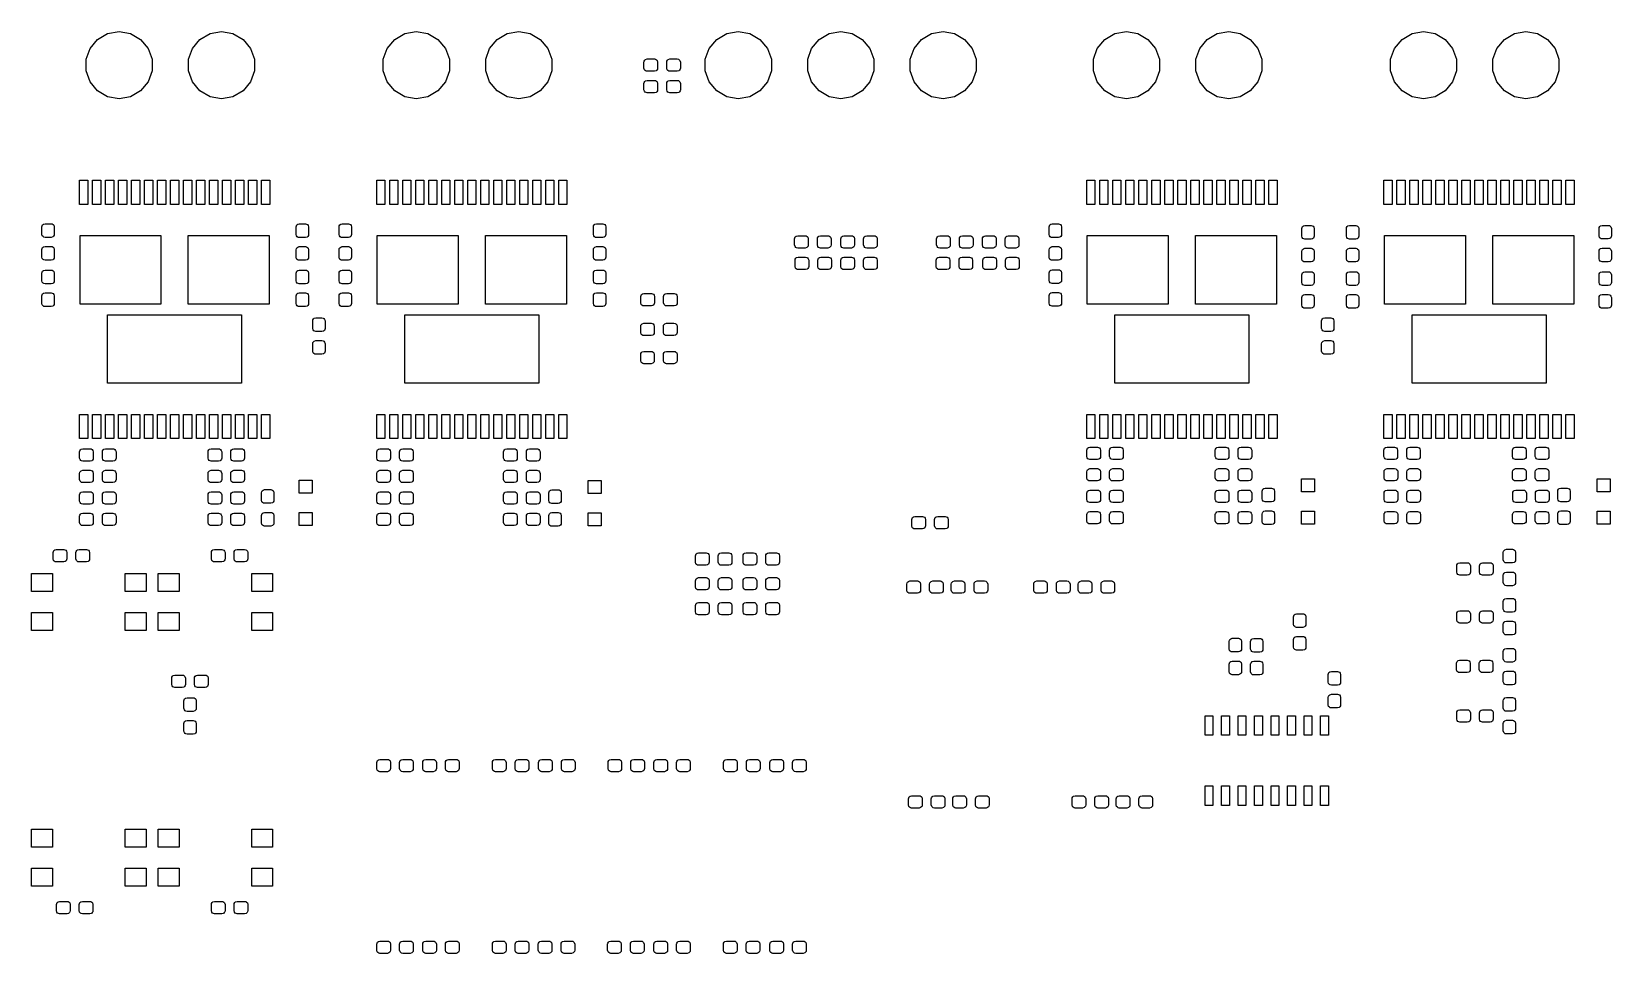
# Model space of a CAD drawing. Extents: x 40 to 162, y -131 to -60.
import ezdxf

# ---------------------------------------------------------------- set-up
doc = ezdxf.new("R2010")
doc.units = 0
doc.header["$MEASUREMENT"] = 0
doc.layers.add('BLACK', color=7, linetype='CONTINUOUS')

msp = doc.modelspace()

# ---------------------------------------------------------------- linework, layer by layer
at = {"layer": 'BLACK', "linetype": 'CONTINUOUS'}
for p, q in [((45.3321, -60.8892), (46.1079, -60.4414)), ((46.1079, -60.4414), (46.99, -60.2858)), ((46.99, -60.2858), (47.8721, -60.4414)), ((47.8721, -60.4414), (48.6479, -60.8892)), ((53.2061, -60.8892), (53.9819, -60.4414)), ((53.9819, -60.4414), (54.864, -60.2858)), ((54.864, -60.2858), (55.7461, -60.4414)), ((55.7461, -60.4414), (56.5219, -60.8892)), ((68.1921, -60.8892), (68.9679, -60.4414)), ((68.9679, -60.4414), (69.85, -60.2858)), ((69.85, -60.2858), (70.7321, -60.4414)), ((70.7321, -60.4414), (71.5079, -60.8892)), ((76.0661, -60.8892), (76.8419, -60.4414)), ((76.8419, -60.4414), (77.724, -60.2858)), ((77.724, -60.2858), (78.6061, -60.4414)), ((78.6061, -60.4414), (79.3819, -60.8892)), ((92.9571, -60.8892), (93.7329, -60.4414)), ((93.7329, -60.4414), (94.615, -60.2858)), ((94.615, -60.2858), (95.4971, -60.4414)), ((95.4971, -60.4414), (96.2729, -60.8892)), ((100.831, -60.8892), (101.607, -60.4414)), ((101.607, -60.4414), (102.489, -60.2858)), ((102.489, -60.2858), (103.371, -60.4414)), ((103.371, -60.4414), (104.147, -60.8892)), ((108.705, -60.8892), (109.481, -60.4414)), ((109.481, -60.4414), (110.363, -60.2858)), ((110.363, -60.2858), (111.245, -60.4414)), ((111.245, -60.4414), (112.021, -60.8892)), ((122.802, -60.8892), (123.578, -60.4414)), ((123.578, -60.4414), (124.46, -60.2858)), ((124.46, -60.2858), (125.342, -60.4414)), ((125.342, -60.4414), (126.118, -60.8892)), ((130.676, -60.8892), (131.452, -60.4414)), ((131.452, -60.4414), (132.334, -60.2858)), ((132.334, -60.2858), (133.216, -60.4414)), ((133.216, -60.4414), (133.992, -60.8892)), ((145.662, -60.8892), (146.438, -60.4414)), ((146.438, -60.4414), (147.32, -60.2858)), ((147.32, -60.2858), (148.202, -60.4414)), ((148.202, -60.4414), (148.978, -60.8892)), ((153.536, -60.8892), (154.312, -60.4414)), ((154.312, -60.4414), (155.194, -60.2858)), ((155.194, -60.2858), (156.076, -60.4414)), ((156.076, -60.4414), (156.852, -60.8892)), ((44.45, -62.4171), (44.7564, -61.5754)), ((44.7564, -61.5754), (45.3321, -60.8892)), ((48.6479, -60.8892), (49.2236, -61.5754)), ((49.2236, -61.5754), (49.53, -62.4171)), ((52.324, -62.4171), (52.6304, -61.5754)), ((52.6304, -61.5754), (53.2061, -60.8892)), ((56.5219, -60.8892), (57.0976, -61.5754)), ((57.0976, -61.5754), (57.404, -62.4171)), ((67.31, -62.4171), (67.6164, -61.5754)), ((67.6164, -61.5754), (68.1921, -60.8892)), ((71.5079, -60.8892), (72.0836, -61.5754)), ((72.0836, -61.5754), (72.39, -62.4171)), ((75.184, -62.4171), (75.4904, -61.5754)), ((75.4904, -61.5754), (76.0661, -60.8892)), ((79.3819, -60.8892), (79.9576, -61.5754)), ((79.9576, -61.5754), (80.264, -62.4171)), ((92.075, -62.4171), (92.3814, -61.5754)), ((92.3814, -61.5754), (92.9571, -60.8892)), ((96.2729, -60.8892), (96.8486, -61.5754)), ((96.8486, -61.5754), (97.155, -62.4171)), ((99.949, -62.4171), (100.255, -61.5754)), ((100.255, -61.5754), (100.831, -60.8892)), ((104.147, -60.8892), (104.723, -61.5754)), ((104.723, -61.5754), (105.029, -62.4171)), ((107.823, -62.4171), (108.129, -61.5754)), ((108.129, -61.5754), (108.705, -60.8892)), ((112.021, -60.8892), (112.597, -61.5754)), ((112.597, -61.5754), (112.903, -62.4171)), ((121.92, -62.4171), (122.226, -61.5754)), ((122.226, -61.5754), (122.802, -60.8892)), ((126.118, -60.8892), (126.694, -61.5754)), ((126.694, -61.5754), (127, -62.4171)), ((129.794, -62.4171), (130.1, -61.5754)), ((130.1, -61.5754), (130.676, -60.8892)), ((133.992, -60.8892), (134.568, -61.5754)), ((134.568, -61.5754), (134.874, -62.4171)), ((144.78, -62.4171), (145.086, -61.5754)), ((145.086, -61.5754), (145.662, -60.8892)), ((148.978, -60.8892), (149.554, -61.5754)), ((149.554, -61.5754), (149.86, -62.4171)), ((152.654, -62.4171), (152.96, -61.5754)), ((152.96, -61.5754), (153.536, -60.8892)), ((156.852, -60.8892), (157.428, -61.5754)), ((157.428, -61.5754), (157.734, -62.4171)), ((44.45, -63.3129), (44.45, -62.4171)), ((49.53, -62.4171), (49.53, -63.3129)), ((52.324, -63.3129), (52.324, -62.4171)), ((57.404, -62.4171), (57.404, -63.3129)), ((67.31, -63.3129), (67.31, -62.4171)), ((72.39, -62.4171), (72.39, -63.3129)), ((75.184, -63.3129), (75.184, -62.4171)), ((80.264, -62.4171), (80.264, -63.3129)), ((87.359, -62.6275), (87.3733, -62.5463)), ((87.359, -63.1025), (87.359, -62.6275)), ((87.3908, -63.2212), (87.359, -63.1025)), ((87.3733, -62.5463), (87.4146, -62.4748)), ((87.4146, -62.4748), (87.4778, -62.4218)), ((87.4778, -62.4218), (87.5965, -62.39)), ((87.5965, -62.39), (88.1715, -62.39)), ((88.1715, -62.39), (88.2527, -62.4043)), ((88.2527, -62.4043), (88.3242, -62.4456)), ((88.3242, -62.4456), (88.3772, -62.5087)), ((88.3772, -62.5087), (88.409, -62.6275)), ((88.409, -63.1025), (88.3947, -63.1837)), ((88.409, -62.6275), (88.409, -63.1025)), ((89.109, -62.6275), (89.1233, -62.5463)), ((89.109, -63.1025), (89.109, -62.6275)), ((89.1408, -63.2212), (89.109, -63.1025)), ((89.1233, -62.5463), (89.1646, -62.4748)), ((89.1646, -62.4748), (89.2278, -62.4218)), ((89.2278, -62.4218), (89.3465, -62.39)), ((89.3465, -62.39), (89.9215, -62.39)), ((89.9215, -62.39), (90.0027, -62.4043)), ((90.0027, -62.4043), (90.0742, -62.4456)), ((90.0742, -62.4456), (90.1272, -62.5087)), ((90.1272, -62.5087), (90.159, -62.6275)), ((90.159, -63.1025), (90.1447, -63.1837)), ((90.159, -62.6275), (90.159, -63.1025)), ((92.075, -63.3129), (92.075, -62.4171)), ((97.155, -62.4171), (97.155, -63.3129)), ((99.949, -63.3129), (99.949, -62.4171)), ((105.029, -62.4171), (105.029, -63.3129)), ((107.823, -63.3129), (107.823, -62.4171)), ((112.903, -62.4171), (112.903, -63.3129)), ((121.92, -63.3129), (121.92, -62.4171)), ((127, -62.4171), (127, -63.3129)), ((129.794, -63.3129), (129.794, -62.4171)), ((134.874, -62.4171), (134.874, -63.3129)), ((144.78, -63.3129), (144.78, -62.4171)), ((149.86, -62.4171), (149.86, -63.3129)), ((152.654, -63.3129), (152.654, -62.4171)), ((157.734, -62.4171), (157.734, -63.3129)), ((44.7564, -64.1546), (44.45, -63.3129)), ((45.3321, -64.8408), (44.7564, -64.1546)), ((49.2236, -64.1546), (48.6479, -64.8408)), ((49.53, -63.3129), (49.2236, -64.1546)), ((52.6304, -64.1546), (52.324, -63.3129)), ((53.2061, -64.8408), (52.6304, -64.1546)), ((57.0976, -64.1546), (56.5219, -64.8408)), ((57.404, -63.3129), (57.0976, -64.1546)), ((67.6164, -64.1546), (67.31, -63.3129)), ((68.1921, -64.8408), (67.6164, -64.1546)), ((72.0836, -64.1546), (71.5079, -64.8408)), ((72.39, -63.3129), (72.0836, -64.1546)), ((75.4904, -64.1546), (75.184, -63.3129)), ((76.0661, -64.8408), (75.4904, -64.1546)), ((79.9576, -64.1546), (79.3819, -64.8408)), ((80.264, -63.3129), (79.9576, -64.1546)), ((87.359, -64.2785), (87.3733, -64.1973)), ((87.359, -64.7535), (87.359, -64.2785)), ((87.3733, -64.1973), (87.4146, -64.1258)), ((87.4438, -63.2844), (87.3908, -63.2212)), ((87.4146, -64.1258), (87.4778, -64.0728)), ((87.5153, -63.3257), (87.4438, -63.2844)), ((87.4778, -64.0728), (87.5965, -64.041)), ((87.5965, -63.34), (87.5153, -63.3257)), ((88.1715, -63.34), (87.5965, -63.34)), ((87.5965, -64.041), (88.1715, -64.041)), ((88.2903, -63.3082), (88.1715, -63.34)), ((88.1715, -64.041), (88.2527, -64.0553)), ((88.2527, -64.0553), (88.3242, -64.0966)), ((88.3534, -63.2552), (88.2903, -63.3082)), ((88.3242, -64.0966), (88.3772, -64.1598)), ((88.3947, -63.1837), (88.3534, -63.2552)), ((88.3772, -64.1598), (88.409, -64.2785)), ((88.409, -64.2785), (88.409, -64.7535)), ((89.109, -64.2785), (89.1233, -64.1973)), ((89.109, -64.7535), (89.109, -64.2785)), ((89.1233, -64.1973), (89.1646, -64.1258)), ((89.1938, -63.2844), (89.1408, -63.2212)), ((89.1646, -64.1258), (89.2278, -64.0728)), ((89.2653, -63.3257), (89.1938, -63.2844)), ((89.2278, -64.0728), (89.3465, -64.041)), ((89.3465, -63.34), (89.2653, -63.3257)), ((89.9215, -63.34), (89.3465, -63.34)), ((89.3465, -64.041), (89.9215, -64.041)), ((90.0403, -63.3082), (89.9215, -63.34)), ((89.9215, -64.041), (90.0027, -64.0553)), ((90.0027, -64.0553), (90.0742, -64.0966)), ((90.1034, -63.2552), (90.0403, -63.3082)), ((90.0742, -64.0966), (90.1272, -64.1598)), ((90.1447, -63.1837), (90.1034, -63.2552)), ((90.1272, -64.1598), (90.159, -64.2785)), ((90.159, -64.2785), (90.159, -64.7535)), ((92.3814, -64.1546), (92.075, -63.3129)), ((92.9571, -64.8408), (92.3814, -64.1546)), ((96.8486, -64.1546), (96.2729, -64.8408)), ((97.155, -63.3129), (96.8486, -64.1546)), ((100.255, -64.1546), (99.949, -63.3129)), ((100.831, -64.8408), (100.255, -64.1546)), ((104.723, -64.1546), (104.147, -64.8408)), ((105.029, -63.3129), (104.723, -64.1546)), ((108.129, -64.1546), (107.823, -63.3129)), ((108.705, -64.8408), (108.129, -64.1546)), ((112.597, -64.1546), (112.021, -64.8408)), ((112.903, -63.3129), (112.597, -64.1546)), ((122.226, -64.1546), (121.92, -63.3129)), ((122.802, -64.8408), (122.226, -64.1546)), ((126.694, -64.1546), (126.118, -64.8408)), ((127, -63.3129), (126.694, -64.1546)), ((130.1, -64.1546), (129.794, -63.3129)), ((130.676, -64.8408), (130.1, -64.1546)), ((134.568, -64.1546), (133.992, -64.8408)), ((134.874, -63.3129), (134.568, -64.1546)), ((145.086, -64.1546), (144.78, -63.3129)), ((145.662, -64.8408), (145.086, -64.1546)), ((149.554, -64.1546), (148.978, -64.8408)), ((149.86, -63.3129), (149.554, -64.1546)), ((152.96, -64.1546), (152.654, -63.3129)), ((153.536, -64.8408), (152.96, -64.1546)), ((157.428, -64.1546), (156.852, -64.8408)), ((157.734, -63.3129), (157.428, -64.1546)), ((46.1079, -65.2886), (45.3321, -64.8408)), ((46.99, -65.4442), (46.1079, -65.2886)), ((47.8721, -65.2886), (46.99, -65.4442)), ((48.6479, -64.8408), (47.8721, -65.2886)), ((53.9819, -65.2886), (53.2061, -64.8408)), ((54.864, -65.4442), (53.9819, -65.2886)), ((55.7461, -65.2886), (54.864, -65.4442)), ((56.5219, -64.8408), (55.7461, -65.2886)), ((68.9679, -65.2886), (68.1921, -64.8408)), ((69.85, -65.4442), (68.9679, -65.2886)), ((70.7321, -65.2886), (69.85, -65.4442)), ((71.5079, -64.8408), (70.7321, -65.2886)), ((76.8419, -65.2886), (76.0661, -64.8408)), ((77.724, -65.4442), (76.8419, -65.2886)), ((78.6061, -65.2886), (77.724, -65.4442)), ((79.3819, -64.8408), (78.6061, -65.2886)), ((87.3908, -64.8722), (87.359, -64.7535)), ((87.4438, -64.9354), (87.3908, -64.8722)), ((87.5153, -64.9767), (87.4438, -64.9354)), ((87.5965, -64.991), (87.5153, -64.9767)), ((88.1715, -64.991), (87.5965, -64.991)), ((88.2903, -64.9592), (88.1715, -64.991)), ((88.3534, -64.9062), (88.2903, -64.9592)), ((88.3947, -64.8347), (88.3534, -64.9062)), ((88.409, -64.7535), (88.3947, -64.8347)), ((89.1408, -64.8722), (89.109, -64.7535)), ((89.1938, -64.9354), (89.1408, -64.8722)), ((89.2653, -64.9767), (89.1938, -64.9354)), ((89.3465, -64.991), (89.2653, -64.9767)), ((89.9215, -64.991), (89.3465, -64.991)), ((90.0403, -64.9592), (89.9215, -64.991)), ((90.1034, -64.9062), (90.0403, -64.9592)), ((90.1447, -64.8347), (90.1034, -64.9062)), ((90.159, -64.7535), (90.1447, -64.8347)), ((93.7329, -65.2886), (92.9571, -64.8408)), ((94.615, -65.4442), (93.7329, -65.2886)), ((95.4971, -65.2886), (94.615, -65.4442)), ((96.2729, -64.8408), (95.4971, -65.2886)), ((101.607, -65.2886), (100.831, -64.8408)), ((102.489, -65.4442), (101.607, -65.2886)), ((103.371, -65.2886), (102.489, -65.4442)), ((104.147, -64.8408), (103.371, -65.2886)), ((109.481, -65.2886), (108.705, -64.8408)), ((110.363, -65.4442), (109.481, -65.2886)), ((111.245, -65.2886), (110.363, -65.4442)), ((112.021, -64.8408), (111.245, -65.2886)), ((123.578, -65.2886), (122.802, -64.8408)), ((124.46, -65.4442), (123.578, -65.2886)), ((125.342, -65.2886), (124.46, -65.4442)), ((126.118, -64.8408), (125.342, -65.2886)), ((131.452, -65.2886), (130.676, -64.8408)), ((132.334, -65.4442), (131.452, -65.2886)), ((133.216, -65.2886), (132.334, -65.4442)), ((133.992, -64.8408), (133.216, -65.2886)), ((146.438, -65.2886), (145.662, -64.8408)), ((147.32, -65.4442), (146.438, -65.2886)), ((148.202, -65.2886), (147.32, -65.4442)), ((148.978, -64.8408), (148.202, -65.2886)), ((154.312, -65.2886), (153.536, -64.8408)), ((155.194, -65.4442), (154.312, -65.2886)), ((156.076, -65.2886), (155.194, -65.4442)), ((156.852, -64.8408), (156.076, -65.2886)), ((43.9425, -73.5711), (43.9425, -71.7169)), ((43.9425, -71.7169), (44.5775, -71.7169)), ((44.5775, -71.7169), (44.5775, -73.5711)), ((44.9425, -73.5711), (44.9425, -71.7169)), ((44.9425, -71.7169), (45.5775, -71.7169)), ((45.5775, -71.7169), (45.5775, -73.5711)), ((45.9425, -73.5711), (45.9425, -71.7169)), ((45.9425, -71.7169), (46.5775, -71.7169)), ((46.5775, -71.7169), (46.5775, -73.5711)), ((46.9425, -73.5711), (46.9425, -71.7169)), ((46.9425, -71.7169), (47.5775, -71.7169)), ((47.5775, -71.7169), (47.5775, -73.5711)), ((47.9425, -73.5711), (47.9425, -71.7169)), ((47.9425, -71.7169), (48.5775, -71.7169)), ((48.5775, -71.7169), (48.5775, -73.5711)), ((48.9425, -73.5711), (48.9425, -71.7169)), ((48.9425, -71.7169), (49.5775, -71.7169)), ((49.5775, -71.7169), (49.5775, -73.5711)), ((49.9425, -73.5711), (49.9425, -71.7169)), ((49.9425, -71.7169), (50.5775, -71.7169)), ((50.5775, -71.7169), (50.5775, -73.5711)), ((50.9425, -73.5711), (50.9425, -71.7169)), ((50.9425, -71.7169), (51.5775, -71.7169)), ((51.5775, -71.7169), (51.5775, -73.5711)), ((51.9425, -73.5711), (51.9425, -71.7169)), ((51.9425, -71.7169), (52.5775, -71.7169)), ((52.5775, -71.7169), (52.5775, -73.5711)), ((52.9425, -73.5711), (52.9425, -71.7169)), ((52.9425, -71.7169), (53.5775, -71.7169)), ((53.5775, -71.7169), (53.5775, -73.5711)), ((53.9425, -73.5711), (53.9425, -71.7169)), ((53.9425, -71.7169), (54.5775, -71.7169)), ((54.5775, -71.7169), (54.5775, -73.5711)), ((54.9425, -73.5711), (54.9425, -71.7169)), ((54.9425, -71.7169), (55.5775, -71.7169)), ((55.5775, -71.7169), (55.5775, -73.5711)), ((55.9425, -73.5711), (55.9425, -71.7169)), ((55.9425, -71.7169), (56.5775, -71.7169)), ((56.5775, -71.7169), (56.5775, -73.5711)), ((56.9425, -73.5711), (56.9425, -71.7169)), ((56.9425, -71.7169), (57.5775, -71.7169)), ((57.5775, -71.7169), (57.5775, -73.5711)), ((57.9425, -73.5711), (57.9425, -71.7169)), ((57.9425, -71.7169), (58.5775, -71.7169)), ((58.5775, -71.7169), (58.5775, -73.5711)), ((66.8025, -73.5711), (66.8025, -71.7169)), ((66.8025, -71.7169), (67.4375, -71.7169)), ((67.4375, -71.7169), (67.4375, -73.5711)), ((67.8025, -73.5711), (67.8025, -71.7169)), ((67.8025, -71.7169), (68.4375, -71.7169)), ((68.4375, -71.7169), (68.4375, -73.5711)), ((68.8025, -73.5711), (68.8025, -71.7169)), ((68.8025, -71.7169), (69.4375, -71.7169)), ((69.4375, -71.7169), (69.4375, -73.5711)), ((69.8025, -73.5711), (69.8025, -71.7169)), ((69.8025, -71.7169), (70.4375, -71.7169)), ((70.4375, -71.7169), (70.4375, -73.5711)), ((70.8025, -73.5711), (70.8025, -71.7169)), ((70.8025, -71.7169), (71.4375, -71.7169)), ((71.4375, -71.7169), (71.4375, -73.5711)), ((71.8025, -73.5711), (71.8025, -71.7169)), ((71.8025, -71.7169), (72.4375, -71.7169)), ((72.4375, -71.7169), (72.4375, -73.5711)), ((72.8025, -73.5711), (72.8025, -71.7169)), ((72.8025, -71.7169), (73.4375, -71.7169)), ((73.4375, -71.7169), (73.4375, -73.5711)), ((73.8025, -73.5711), (73.8025, -71.7169)), ((73.8025, -71.7169), (74.4375, -71.7169)), ((74.4375, -71.7169), (74.4375, -73.5711)), ((74.8025, -73.5711), (74.8025, -71.7169)), ((74.8025, -71.7169), (75.4375, -71.7169)), ((75.4375, -71.7169), (75.4375, -73.5711)), ((75.8025, -73.5711), (75.8025, -71.7169)), ((75.8025, -71.7169), (76.4375, -71.7169)), ((76.4375, -71.7169), (76.4375, -73.5711)), ((76.8025, -73.5711), (76.8025, -71.7169)), ((76.8025, -71.7169), (77.4375, -71.7169)), ((77.4375, -71.7169), (77.4375, -73.5711)), ((77.8025, -73.5711), (77.8025, -71.7169)), ((77.8025, -71.7169), (78.4375, -71.7169)), ((78.4375, -71.7169), (78.4375, -73.5711)), ((78.8025, -73.5711), (78.8025, -71.7169)), ((78.8025, -71.7169), (79.4375, -71.7169)), ((79.4375, -71.7169), (79.4375, -73.5711)), ((79.8025, -73.5711), (79.8025, -71.7169)), ((79.8025, -71.7169), (80.4375, -71.7169)), ((80.4375, -71.7169), (80.4375, -73.5711)), ((80.8025, -73.5711), (80.8025, -71.7169)), ((80.8025, -71.7169), (81.4375, -71.7169)), ((81.4375, -71.7169), (81.4375, -73.5711)), ((121.412, -73.5711), (121.412, -71.7169)), ((121.412, -71.7169), (122.047, -71.7169)), ((122.047, -71.7169), (122.047, -73.5711)), ((122.412, -73.5711), (122.412, -71.7169)), ((122.412, -71.7169), (123.047, -71.7169)), ((123.047, -71.7169), (123.047, -73.5711)), ((123.412, -73.5711), (123.412, -71.7169)), ((123.412, -71.7169), (124.047, -71.7169)), ((124.047, -71.7169), (124.047, -73.5711)), ((124.412, -73.5711), (124.412, -71.7169)), ((124.412, -71.7169), (125.047, -71.7169)), ((125.047, -71.7169), (125.047, -73.5711)), ((125.412, -73.5711), (125.412, -71.7169)), ((125.412, -71.7169), (126.047, -71.7169)), ((126.047, -71.7169), (126.047, -73.5711)), ((126.412, -73.5711), (126.412, -71.7169)), ((126.412, -71.7169), (127.047, -71.7169)), ((127.047, -71.7169), (127.047, -73.5711)), ((127.412, -73.5711), (127.412, -71.7169)), ((127.412, -71.7169), (128.047, -71.7169)), ((128.047, -71.7169), (128.047, -73.5711)), ((128.412, -73.5711), (128.412, -71.7169)), ((128.412, -71.7169), (129.047, -71.7169)), ((129.047, -71.7169), (129.047, -73.5711)), ((129.412, -73.5711), (129.412, -71.7169)), ((129.412, -71.7169), (130.047, -71.7169)), ((130.047, -71.7169), (130.047, -73.5711)), ((130.412, -73.5711), (130.412, -71.7169)), ((130.412, -71.7169), (131.047, -71.7169)), ((131.047, -71.7169), (131.047, -73.5711)), ((131.412, -73.5711), (131.412, -71.7169)), ((131.412, -71.7169), (132.047, -71.7169)), ((132.047, -71.7169), (132.047, -73.5711)), ((132.412, -73.5711), (132.412, -71.7169)), ((132.412, -71.7169), (133.047, -71.7169)), ((133.047, -71.7169), (133.047, -73.5711)), ((133.412, -73.5711), (133.412, -71.7169)), ((133.412, -71.7169), (134.047, -71.7169)), ((134.047, -71.7169), (134.047, -73.5711)), ((134.412, -73.5711), (134.412, -71.7169)), ((134.412, -71.7169), (135.047, -71.7169)), ((135.047, -71.7169), (135.047, -73.5711)), ((135.412, -73.5711), (135.412, -71.7169)), ((135.412, -71.7169), (136.047, -71.7169)), ((136.047, -71.7169), (136.047, -73.5711)), ((144.272, -73.5711), (144.272, -71.7169)), ((144.272, -71.7169), (144.907, -71.7169)), ((144.907, -71.7169), (144.907, -73.5711)), ((145.272, -73.5711), (145.272, -71.7169)), ((145.272, -71.7169), (145.907, -71.7169)), ((145.907, -71.7169), (145.907, -73.5711)), ((146.272, -73.5711), (146.272, -71.7169)), ((146.272, -71.7169), (146.907, -71.7169)), ((146.907, -71.7169), (146.907, -73.5711)), ((147.272, -73.5711), (147.272, -71.7169)), ((147.272, -71.7169), (147.907, -71.7169)), ((147.907, -71.7169), (147.907, -73.5711)), ((148.272, -73.5711), (148.272, -71.7169)), ((148.272, -71.7169), (148.907, -71.7169)), ((148.907, -71.7169), (148.907, -73.5711)), ((149.272, -73.5711), (149.272, -71.7169)), ((149.272, -71.7169), (149.907, -71.7169)), ((149.907, -71.7169), (149.907, -73.5711)), ((150.272, -73.5711), (150.272, -71.7169)), ((150.272, -71.7169), (150.907, -71.7169)), ((150.907, -71.7169), (150.907, -73.5711)), ((151.272, -73.5711), (151.272, -71.7169)), ((151.272, -71.7169), (151.907, -71.7169)), ((151.907, -71.7169), (151.907, -73.5711)), ((152.272, -73.5711), (152.272, -71.7169)), ((152.272, -71.7169), (152.907, -71.7169)), ((152.907, -71.7169), (152.907, -73.5711)), ((153.272, -73.5711), (153.272, -71.7169)), ((153.272, -71.7169), (153.907, -71.7169)), ((153.907, -71.7169), (153.907, -73.5711)), ((154.272, -73.5711), (154.272, -71.7169)), ((154.272, -71.7169), (154.907, -71.7169)), ((154.907, -71.7169), (154.907, -73.5711)), ((155.272, -73.5711), (155.272, -71.7169)), ((155.272, -71.7169), (155.907, -71.7169)), ((155.907, -71.7169), (155.907, -73.5711)), ((156.272, -73.5711), (156.272, -71.7169)), ((156.272, -71.7169), (156.907, -71.7169)), ((156.907, -71.7169), (156.907, -73.5711)), ((157.272, -73.5711), (157.272, -71.7169)), ((157.272, -71.7169), (157.907, -71.7169)), ((157.907, -71.7169), (157.907, -73.5711)), ((158.272, -73.5711), (158.272, -71.7169)), ((158.272, -71.7169), (158.907, -71.7169)), ((158.907, -71.7169), (158.907, -73.5711)), ((44.5775, -73.5711), (43.9425, -73.5711)), ((45.5775, -73.5711), (44.9425, -73.5711)), ((46.5775, -73.5711), (45.9425, -73.5711)), ((47.5775, -73.5711), (46.9425, -73.5711)), ((48.5775, -73.5711), (47.9425, -73.5711)), ((49.5775, -73.5711), (48.9425, -73.5711)), ((50.5775, -73.5711), (49.9425, -73.5711)), ((51.5775, -73.5711), (50.9425, -73.5711)), ((52.5775, -73.5711), (51.9425, -73.5711)), ((53.5775, -73.5711), (52.9425, -73.5711)), ((54.5775, -73.5711), (53.9425, -73.5711)), ((55.5775, -73.5711), (54.9425, -73.5711)), ((56.5775, -73.5711), (55.9425, -73.5711)), ((57.5775, -73.5711), (56.9425, -73.5711)), ((58.5775, -73.5711), (57.9425, -73.5711)), ((67.4375, -73.5711), (66.8025, -73.5711)), ((68.4375, -73.5711), (67.8025, -73.5711)), ((69.4375, -73.5711), (68.8025, -73.5711)), ((70.4375, -73.5711), (69.8025, -73.5711)), ((71.4375, -73.5711), (70.8025, -73.5711)), ((72.4375, -73.5711), (71.8025, -73.5711)), ((73.4375, -73.5711), (72.8025, -73.5711)), ((74.4375, -73.5711), (73.8025, -73.5711)), ((75.4375, -73.5711), (74.8025, -73.5711)), ((76.4375, -73.5711), (75.8025, -73.5711)), ((77.4375, -73.5711), (76.8025, -73.5711)), ((78.4375, -73.5711), (77.8025, -73.5711)), ((79.4375, -73.5711), (78.8025, -73.5711)), ((80.4375, -73.5711), (79.8025, -73.5711)), ((81.4375, -73.5711), (80.8025, -73.5711)), ((122.047, -73.5711), (121.412, -73.5711)), ((123.047, -73.5711), (122.412, -73.5711)), ((124.047, -73.5711), (123.412, -73.5711)), ((125.047, -73.5711), (124.412, -73.5711)), ((126.047, -73.5711), (125.412, -73.5711)), ((127.047, -73.5711), (126.412, -73.5711)), ((128.047, -73.5711), (127.412, -73.5711)), ((129.047, -73.5711), (128.412, -73.5711)), ((130.047, -73.5711), (129.412, -73.5711)), ((131.047, -73.5711), (130.412, -73.5711)), ((132.047, -73.5711), (131.412, -73.5711)), ((133.047, -73.5711), (132.412, -73.5711)), ((134.047, -73.5711), (133.412, -73.5711)), ((135.047, -73.5711), (134.412, -73.5711)), ((136.047, -73.5711), (135.412, -73.5711)), ((144.907, -73.5711), (144.272, -73.5711)), ((145.907, -73.5711), (145.272, -73.5711)), ((146.907, -73.5711), (146.272, -73.5711)), ((147.907, -73.5711), (147.272, -73.5711)), ((148.907, -73.5711), (148.272, -73.5711)), ((149.907, -73.5711), (149.272, -73.5711)), ((150.907, -73.5711), (150.272, -73.5711)), ((151.907, -73.5711), (151.272, -73.5711)), ((152.907, -73.5711), (152.272, -73.5711)), ((153.907, -73.5711), (153.272, -73.5711)), ((154.907, -73.5711), (154.272, -73.5711)), ((155.907, -73.5711), (155.272, -73.5711)), ((156.907, -73.5711), (156.272, -73.5711)), ((157.907, -73.5711), (157.272, -73.5711)), ((158.907, -73.5711), (158.272, -73.5711)), ((41.054, -75.2915), (41.0683, -75.2103)), ((41.054, -75.8665), (41.054, -75.2915)), ((41.0683, -75.2103), (41.1096, -75.1388)), ((41.1096, -75.1388), (41.1728, -75.0858)), ((41.1728, -75.0858), (41.2915, -75.054)), ((41.2915, -75.054), (41.7665, -75.054)), ((41.7665, -75.054), (41.8477, -75.0683)), ((41.8477, -75.0683), (41.9192, -75.1096)), ((41.9192, -75.1096), (41.9722, -75.1727)), ((41.9722, -75.1727), (42.004, -75.2915)), ((42.004, -75.2915), (42.004, -75.8665)), ((60.612, -75.3055), (60.6263, -75.2243)), ((60.612, -75.8805), (60.612, -75.3055)), ((60.6263, -75.2243), (60.6676, -75.1528)), ((60.6676, -75.1528), (60.7308, -75.0998)), ((60.7308, -75.0998), (60.8495, -75.068)), ((60.8495, -75.068), (61.3245, -75.068)), ((61.3245, -75.068), (61.4057, -75.0823)), ((61.4057, -75.0823), (61.4772, -75.1236)), ((61.4772, -75.1236), (61.5302, -75.1868)), ((61.5302, -75.1868), (61.562, -75.3055)), ((61.562, -75.3055), (61.562, -75.8805)), ((63.914, -75.3055), (63.9283, -75.2243)), ((63.914, -75.8805), (63.914, -75.3055)), ((63.9283, -75.2243), (63.9696, -75.1528)), ((63.9696, -75.1528), (64.0327, -75.0998)), ((64.0327, -75.0998), (64.1515, -75.068)), ((64.1515, -75.068), (64.6265, -75.068)), ((64.6265, -75.068), (64.7077, -75.0823)), ((64.7077, -75.0823), (64.7792, -75.1236)), ((64.7792, -75.1236), (64.8322, -75.1868)), ((64.8322, -75.1868), (64.864, -75.3055)), ((64.864, -75.3055), (64.864, -75.8805)), ((83.472, -75.3055), (83.4863, -75.2243)), ((83.472, -75.8805), (83.472, -75.3055)), ((83.4863, -75.2243), (83.5276, -75.1528)), ((83.5276, -75.1528), (83.5907, -75.0998)), ((83.5907, -75.0998), (83.7095, -75.068)), ((83.7095, -75.068), (84.1845, -75.068)), ((84.1845, -75.068), (84.2657, -75.0823)), ((84.2657, -75.0823), (84.3372, -75.1236)), ((84.3372, -75.1236), (84.3902, -75.1868)), ((84.3902, -75.1868), (84.422, -75.3055)), ((84.422, -75.3055), (84.422, -75.8805)), ((118.524, -75.3055), (118.538, -75.2243)), ((118.524, -75.8805), (118.524, -75.3055)), ((118.538, -75.2243), (118.58, -75.1528)), ((118.58, -75.1528), (118.643, -75.0998)), ((118.643, -75.0998), (118.761, -75.068)), ((118.761, -75.068), (119.236, -75.068)), ((119.236, -75.068), (119.318, -75.0823)), ((119.318, -75.0823), (119.389, -75.1236)), ((119.389, -75.1236), (119.442, -75.1868)), ((119.442, -75.1868), (119.474, -75.3055)), ((119.474, -75.3055), (119.474, -75.8805)), ((137.969, -75.3513), (138.011, -75.2798)), ((138.011, -75.2798), (138.074, -75.2268)), ((138.074, -75.2268), (138.192, -75.195)), ((138.192, -75.195), (138.667, -75.195)), ((138.667, -75.195), (138.749, -75.2093)), ((138.749, -75.2093), (138.82, -75.2506)), ((138.82, -75.2506), (138.873, -75.3137)), ((138.873, -75.3137), (138.905, -75.4325)), ((141.398, -75.3513), (141.44, -75.2798)), ((141.44, -75.2798), (141.503, -75.2268)), ((141.503, -75.2268), (141.621, -75.195)), ((141.621, -75.195), (142.096, -75.195)), ((142.096, -75.195), (142.178, -75.2093)), ((142.178, -75.2093), (142.249, -75.2506)), ((142.249, -75.2506), (142.302, -75.3137)), ((142.302, -75.3137), (142.334, -75.4325)), ((160.829, -75.3373), (160.871, -75.2658)), ((160.871, -75.2658), (160.934, -75.2128)), ((160.934, -75.2128), (161.052, -75.181)), ((161.052, -75.181), (161.528, -75.181)), ((161.528, -75.181), (161.609, -75.1953)), ((161.609, -75.1953), (161.68, -75.2366)), ((161.68, -75.2366), (161.733, -75.2998)), ((161.733, -75.2998), (161.765, -75.4185)), ((41.0858, -75.9852), (41.054, -75.8665)), ((41.1388, -76.0484), (41.0858, -75.9852)), ((41.2103, -76.0897), (41.1388, -76.0484)), ((41.2915, -76.104), (41.2103, -76.0897)), ((41.7665, -76.104), (41.2915, -76.104)), ((41.8852, -76.0722), (41.7665, -76.104)), ((41.9484, -76.0192), (41.8852, -76.0722)), ((41.9897, -75.9477), (41.9484, -76.0192)), ((42.004, -75.8665), (41.9897, -75.9477)), ((43.9829, -81.2292), (43.9829, -75.9714)), ((43.9829, -75.9714), (50.2059, -75.9714)), ((50.2059, -75.9714), (50.2059, -81.2292)), ((52.3141, -81.2292), (52.3141, -75.9714)), ((52.3141, -75.9714), (58.5371, -75.9714)), ((58.5371, -75.9714), (58.5371, -81.2292)), ((60.6438, -75.9993), (60.612, -75.8805)), ((60.6968, -76.0624), (60.6438, -75.9993)), ((60.7683, -76.1037), (60.6968, -76.0624)), ((60.8495, -76.118), (60.7683, -76.1037)), ((61.3245, -76.118), (60.8495, -76.118)), ((61.4432, -76.0862), (61.3245, -76.118)), ((61.5064, -76.0332), (61.4432, -76.0862)), ((61.5477, -75.9617), (61.5064, -76.0332)), ((61.562, -75.8805), (61.5477, -75.9617)), ((63.9458, -75.9993), (63.914, -75.8805)), ((63.9988, -76.0624), (63.9458, -75.9993)), ((64.0703, -76.1037), (63.9988, -76.0624)), ((64.1515, -76.118), (64.0703, -76.1037)), ((64.6265, -76.118), (64.1515, -76.118)), ((64.7452, -76.0862), (64.6265, -76.118)), ((64.8084, -76.0332), (64.7452, -76.0862)), ((64.8497, -75.9617), (64.8084, -76.0332)), ((64.864, -75.8805), (64.8497, -75.9617)), ((66.8429, -81.2292), (66.8429, -75.9714)), ((66.8429, -75.9714), (73.0659, -75.9714)), ((73.0659, -75.9714), (73.0659, -81.2292)), ((75.1741, -81.2292), (75.1741, -75.9714)), ((75.1741, -75.9714), (81.3971, -75.9714)), ((81.3971, -75.9714), (81.3971, -81.2292)), ((83.5038, -75.9993), (83.472, -75.8805)), ((83.5568, -76.0624), (83.5038, -75.9993)), ((83.6283, -76.1037), (83.5568, -76.0624)), ((83.7095, -76.118), (83.6283, -76.1037)), ((84.1845, -76.118), (83.7095, -76.118)), ((84.3032, -76.0862), (84.1845, -76.118)), ((84.3664, -76.0332), (84.3032, -76.0862)), ((84.4077, -75.9617), (84.3664, -76.0332)), ((84.422, -75.8805), (84.4077, -75.9617)), ((98.944, -76.2165), (98.9583, -76.1353)), ((98.944, -76.6915), (98.944, -76.2165)), ((98.9583, -76.1353), (98.9996, -76.0638)), ((98.9996, -76.0638), (99.0627, -76.0108)), ((99.0627, -76.0108), (99.1815, -75.979)), ((99.1815, -75.979), (99.7565, -75.979)), ((99.7565, -75.979), (99.8377, -75.9933)), ((99.8377, -75.9933), (99.9092, -76.0346)), ((99.9092, -76.0346), (99.9622, -76.0977)), ((99.9622, -76.0977), (99.994, -76.2165)), ((99.994, -76.2165), (99.994, -76.6915)), ((100.694, -76.2165), (100.708, -76.1353)), ((100.694, -76.6915), (100.694, -76.2165)), ((100.708, -76.1353), (100.75, -76.0638)), ((100.75, -76.0638), (100.813, -76.0108)), ((100.813, -76.0108), (100.931, -75.979)), ((100.931, -75.979), (101.506, -75.979)), ((101.506, -75.979), (101.588, -75.9933)), ((101.588, -75.9933), (101.659, -76.0346)), ((101.659, -76.0346), (101.712, -76.0977)), ((101.712, -76.0977), (101.744, -76.2165)), ((101.744, -76.2165), (101.744, -76.6915)), ((102.5, -76.2165), (102.514, -76.1353)), ((102.5, -76.6915), (102.5, -76.2165)), ((102.514, -76.1353), (102.556, -76.0638)), ((102.556, -76.0638), (102.619, -76.0108)), ((102.619, -76.0108), (102.737, -75.979)), ((102.737, -75.979), (103.312, -75.979)), ((103.312, -75.979), (103.394, -75.9933)), ((103.394, -75.9933), (103.465, -76.0346)), ((103.465, -76.0346), (103.518, -76.0977)), ((103.518, -76.0977), (103.55, -76.2165)), ((103.55, -76.2165), (103.55, -76.6915)), ((104.25, -76.2165), (104.264, -76.1353)), ((104.25, -76.6915), (104.25, -76.2165)), ((104.264, -76.1353), (104.306, -76.0638)), ((104.306, -76.0638), (104.369, -76.0108)), ((104.369, -76.0108), (104.487, -75.979)), ((104.487, -75.979), (105.062, -75.979)), ((105.062, -75.979), (105.144, -75.9933)), ((105.144, -75.9933), (105.215, -76.0346)), ((105.215, -76.0346), (105.268, -76.0977)), ((105.268, -76.0977), (105.3, -76.2165)), ((105.3, -76.2165), (105.3, -76.6915)), ((109.866, -76.2165), (109.88, -76.1353)), ((109.866, -76.6915), (109.866, -76.2165)), ((109.88, -76.1353), (109.922, -76.0638)), ((109.922, -76.0638), (109.985, -76.0108)), ((109.985, -76.0108), (110.103, -75.979)), ((110.103, -75.979), (110.678, -75.979)), ((110.678, -75.979), (110.76, -75.9933)), ((110.76, -75.9933), (110.831, -76.0346)), ((110.831, -76.0346), (110.884, -76.0977)), ((110.884, -76.0977), (110.916, -76.2165)), ((110.916, -76.2165), (110.916, -76.6915)), ((111.616, -76.2165), (111.63, -76.1353)), ((111.616, -76.6915), (111.616, -76.2165)), ((111.63, -76.1353), (111.672, -76.0638)), ((111.672, -76.0638), (111.735, -76.0108)), ((111.735, -76.0108), (111.853, -75.979)), ((111.853, -75.979), (112.428, -75.979)), ((112.428, -75.979), (112.51, -75.9933)), ((112.51, -75.9933), (112.581, -76.0346)), ((112.581, -76.0346), (112.634, -76.0977)), ((112.634, -76.0977), (112.666, -76.2165)), ((112.666, -76.2165), (112.666, -76.6915)), ((113.394, -76.2165), (113.408, -76.1353)), ((113.394, -76.6915), (113.394, -76.2165)), ((113.408, -76.1353), (113.45, -76.0638)), ((113.45, -76.0638), (113.513, -76.0108)), ((113.513, -76.0108), (113.631, -75.979)), ((113.631, -75.979), (114.206, -75.979)), ((114.206, -75.979), (114.288, -75.9933)), ((114.288, -75.9933), (114.359, -76.0346)), ((114.359, -76.0346), (114.412, -76.0977)), ((114.412, -76.0977), (114.444, -76.2165)), ((114.444, -76.2165), (114.444, -76.6915)), ((115.144, -76.2165), (115.158, -76.1353)), ((115.144, -76.6915), (115.144, -76.2165)), ((115.158, -76.1353), (115.2, -76.0638)), ((115.2, -76.0638), (115.263, -76.0108)), ((115.263, -76.0108), (115.381, -75.979)), ((115.381, -75.979), (115.956, -75.979)), ((115.956, -75.979), (116.038, -75.9933)), ((116.038, -75.9933), (116.109, -76.0346)), ((116.109, -76.0346), (116.162, -76.0977)), ((116.162, -76.0977), (116.194, -76.2165)), ((116.194, -76.2165), (116.194, -76.6915)), ((118.556, -75.9993), (118.524, -75.8805)), ((118.609, -76.0624), (118.556, -75.9993)), ((118.68, -76.1037), (118.609, -76.0624)), ((118.761, -76.118), (118.68, -76.1037)), ((119.236, -76.118), (118.761, -76.118)), ((119.355, -76.0862), (119.236, -76.118)), ((119.418, -76.0332), (119.355, -76.0862)), ((119.46, -75.9617), (119.418, -76.0332)), ((119.474, -75.8805), (119.46, -75.9617)), ((121.453, -81.2292), (121.453, -75.9714)), ((121.453, -75.9714), (127.676, -75.9714)), ((127.676, -75.9714), (127.676, -81.2292)), ((129.784, -81.2292), (129.784, -75.9714)), ((129.784, -75.9714), (136.007, -75.9714)), ((136.007, -75.9714), (136.007, -81.2292)), ((137.955, -75.4325), (137.969, -75.3513)), ((137.955, -76.0075), (137.955, -75.4325)), ((137.987, -76.1262), (137.955, -76.0075)), ((138.04, -76.1894), (137.987, -76.1262)), ((138.111, -76.2307), (138.04, -76.1894)), ((138.192, -76.245), (138.111, -76.2307)), ((138.667, -76.245), (138.192, -76.245)), ((138.786, -76.2132), (138.667, -76.245)), ((138.849, -76.1602), (138.786, -76.2132)), ((138.891, -76.0887), (138.849, -76.1602)), ((138.905, -76.0075), (138.891, -76.0887)), ((138.905, -75.4325), (138.905, -76.0075)), ((141.384, -75.4325), (141.398, -75.3513)), ((141.384, -76.0075), (141.384, -75.4325)), ((141.416, -76.1262), (141.384, -76.0075)), ((141.469, -76.1894), (141.416, -76.1262)), ((141.54, -76.2307), (141.469, -76.1894)), ((141.621, -76.245), (141.54, -76.2307)), ((142.096, -76.245), (141.621, -76.245)), ((142.215, -76.2132), (142.096, -76.245)), ((142.278, -76.1602), (142.215, -76.2132)), ((142.32, -76.0887), (142.278, -76.1602)), ((142.334, -76.0075), (142.32, -76.0887)), ((142.334, -75.4325), (142.334, -76.0075)), ((144.313, -81.2292), (144.313, -75.9714)), ((144.313, -75.9714), (150.536, -75.9714)), ((150.536, -75.9714), (150.536, -81.2292)), ((152.644, -81.2292), (152.644, -75.9714)), ((152.644, -75.9714), (158.867, -75.9714)), ((158.867, -75.9714), (158.867, -81.2292)), ((160.815, -75.4185), (160.829, -75.3373)), ((160.815, -75.9935), (160.815, -75.4185)), ((160.847, -76.1123), (160.815, -75.9935)), ((160.9, -76.1754), (160.847, -76.1123)), ((160.971, -76.2167), (160.9, -76.1754)), ((161.052, -76.231), (160.971, -76.2167)), ((161.528, -76.231), (161.052, -76.231)), ((161.646, -76.1992), (161.528, -76.231)), ((161.709, -76.1462), (161.646, -76.1992)), ((161.751, -76.0747), (161.709, -76.1462)), ((161.765, -75.9935), (161.751, -76.0747)), ((161.765, -75.4185), (161.765, -75.9935)), ((41.054, -77.0415), (41.0683, -76.9603)), ((41.054, -77.6165), (41.054, -77.0415)), ((41.0858, -77.7352), (41.054, -77.6165)), ((41.0683, -76.9603), (41.1096, -76.8888)), ((41.1388, -77.7984), (41.0858, -77.7352)), ((41.1096, -76.8888), (41.1728, -76.8358)), ((41.1728, -76.8358), (41.2915, -76.804)), ((41.2915, -76.804), (41.7665, -76.804)), ((41.7665, -76.804), (41.8477, -76.8183)), ((41.8477, -76.8183), (41.9192, -76.8596)), ((41.9192, -76.8596), (41.9722, -76.9227)), ((41.9897, -77.6977), (41.9484, -77.7692)), ((41.9722, -76.9227), (42.004, -77.0415)), ((42.004, -77.6165), (41.9897, -77.6977)), ((42.004, -77.0415), (42.004, -77.6165)), ((60.612, -77.0555), (60.6263, -76.9743)), ((60.612, -77.6305), (60.612, -77.0555)), ((60.6438, -77.7493), (60.612, -77.6305)), ((60.6263, -76.9743), (60.6676, -76.9028)), ((60.6968, -77.8124), (60.6438, -77.7493)), ((60.6676, -76.9028), (60.7308, -76.8498)), ((60.7308, -76.8498), (60.8495, -76.818)), ((60.8495, -76.818), (61.3245, -76.818)), ((61.3245, -76.818), (61.4057, -76.8323)), ((61.4057, -76.8323), (61.4772, -76.8736)), ((61.4772, -76.8736), (61.5302, -76.9368)), ((61.5477, -77.7117), (61.5064, -77.7832)), ((61.5302, -76.9368), (61.562, -77.0555)), ((61.562, -77.6305), (61.5477, -77.7117)), ((61.562, -77.0555), (61.562, -77.6305)), ((63.914, -77.0555), (63.9283, -76.9743)), ((63.914, -77.6305), (63.914, -77.0555)), ((63.9458, -77.7493), (63.914, -77.6305)), ((63.9283, -76.9743), (63.9696, -76.9028)), ((63.9988, -77.8124), (63.9458, -77.7493)), ((63.9696, -76.9028), (64.0327, -76.8498)), ((64.0327, -76.8498), (64.1515, -76.818)), ((64.1515, -76.818), (64.6265, -76.818)), ((64.6265, -76.818), (64.7077, -76.8323)), ((64.7077, -76.8323), (64.7792, -76.8736)), ((64.7792, -76.8736), (64.8322, -76.9368)), ((64.8497, -77.7117), (64.8084, -77.7832)), ((64.8322, -76.9368), (64.864, -77.0555)), ((64.864, -77.6305), (64.8497, -77.7117)), ((64.864, -77.0555), (64.864, -77.6305)), ((83.472, -77.0555), (83.4863, -76.9743)), ((83.472, -77.6305), (83.472, -77.0555)), ((83.5038, -77.7493), (83.472, -77.6305)), ((83.4863, -76.9743), (83.5276, -76.9028)), ((83.5568, -77.8124), (83.5038, -77.7493)), ((83.5276, -76.9028), (83.5907, -76.8498)), ((83.5907, -76.8498), (83.7095, -76.818)), ((83.7095, -76.818), (84.1845, -76.818)), ((84.1845, -76.818), (84.2657, -76.8323)), ((84.2657, -76.8323), (84.3372, -76.8736)), ((84.3372, -76.8736), (84.3902, -76.9368)), ((84.4077, -77.7117), (84.3664, -77.7832)), ((84.3902, -76.9368), (84.422, -77.0555)), ((84.422, -77.6305), (84.4077, -77.7117)), ((84.422, -77.0555), (84.422, -77.6305)), ((98.9758, -76.8102), (98.944, -76.6915)), ((99.0288, -76.8734), (98.9758, -76.8102)), ((98.9938, -77.7863), (99.0351, -77.7148)), ((99.1003, -76.9147), (99.0288, -76.8734)), ((99.0351, -77.7148), (99.0982, -77.6618)), ((99.0982, -77.6618), (99.217, -77.63)), ((99.1815, -76.929), (99.1003, -76.9147)), ((99.7565, -76.929), (99.1815, -76.929)), ((99.217, -77.63), (99.792, -77.63)), ((99.8752, -76.8972), (99.7565, -76.929)), ((99.792, -77.63), (99.8732, -77.6443)), ((99.8732, -77.6443), (99.9447, -77.6856)), ((99.9384, -76.8442), (99.8752, -76.8972)), ((99.9797, -76.7727), (99.9384, -76.8442)), ((99.9447, -77.6856), (99.9977, -77.7488)), ((99.994, -76.6915), (99.9797, -76.7727)), ((99.9977, -77.7488), (100.029, -77.8675)), ((100.726, -76.8102), (100.694, -76.6915)), ((100.779, -76.8734), (100.726, -76.8102)), ((100.744, -77.7863), (100.785, -77.7148)), ((100.85, -76.9147), (100.779, -76.8734)), ((100.785, -77.7148), (100.848, -77.6618)), ((100.848, -77.6618), (100.967, -77.63)), ((100.931, -76.929), (100.85, -76.9147)), ((101.506, -76.929), (100.931, -76.929)), ((100.967, -77.63), (101.542, -77.63)), ((101.625, -76.8972), (101.506, -76.929)), ((101.542, -77.63), (101.623, -77.6443)), ((101.623, -77.6443), (101.695, -77.6856)), ((101.688, -76.8442), (101.625, -76.8972)), ((101.73, -76.7727), (101.688, -76.8442)), ((101.695, -77.6856), (101.748, -77.7488)), ((101.744, -76.6915), (101.73, -76.7727)), ((101.748, -77.7488), (101.779, -77.8675)), ((102.532, -76.8102), (102.5, -76.6915)), ((102.514, -77.7863), (102.556, -77.7148)), ((102.585, -76.8734), (102.532, -76.8102)), ((102.556, -77.7148), (102.619, -77.6618)), ((102.656, -76.9147), (102.585, -76.8734)), ((102.619, -77.6618), (102.737, -77.63)), ((102.737, -76.929), (102.656, -76.9147)), ((103.312, -76.929), (102.737, -76.929)), ((102.737, -77.63), (103.312, -77.63)), ((103.431, -76.8972), (103.312, -76.929)), ((103.312, -77.63), (103.394, -77.6443)), ((103.394, -77.6443), (103.465, -77.6856)), ((103.494, -76.8442), (103.431, -76.8972)), ((103.465, -77.6856), (103.518, -77.7488)), ((103.536, -76.7727), (103.494, -76.8442)), ((103.518, -77.7488), (103.55, -77.8675)), ((103.55, -76.6915), (103.536, -76.7727)), ((104.282, -76.8102), (104.25, -76.6915)), ((104.264, -77.7863), (104.306, -77.7148)), ((104.335, -76.8734), (104.282, -76.8102)), ((104.306, -77.7148), (104.369, -77.6618)), ((104.406, -76.9147), (104.335, -76.8734)), ((104.369, -77.6618), (104.487, -77.63)), ((104.487, -76.929), (104.406, -76.9147)), ((105.062, -76.929), (104.487, -76.929)), ((104.487, -77.63), (105.062, -77.63)), ((105.181, -76.8972), (105.062, -76.929)), ((105.062, -77.63), (105.144, -77.6443)), ((105.144, -77.6443), (105.215, -77.6856)), ((105.244, -76.8442), (105.181, -76.8972)), ((105.215, -77.6856), (105.268, -77.7488)), ((105.286, -76.7727), (105.244, -76.8442)), ((105.268, -77.7488), (105.3, -77.8675)), ((105.3, -76.6915), (105.286, -76.7727)), ((109.852, -77.7863), (109.894, -77.7148)), ((109.898, -76.8102), (109.866, -76.6915)), ((109.894, -77.7148), (109.957, -77.6618)), ((109.951, -76.8734), (109.898, -76.8102)), ((110.022, -76.9147), (109.951, -76.8734)), ((109.957, -77.6618), (110.075, -77.63)), ((110.103, -76.929), (110.022, -76.9147)), ((110.075, -77.63), (110.65, -77.63)), ((110.678, -76.929), (110.103, -76.929)), ((110.65, -77.63), (110.732, -77.6443)), ((110.797, -76.8972), (110.678, -76.929)), ((110.732, -77.6443), (110.803, -77.6856)), ((110.86, -76.8442), (110.797, -76.8972)), ((110.803, -77.6856), (110.856, -77.7488)), ((110.856, -77.7488), (110.888, -77.8675)), ((110.902, -76.7727), (110.86, -76.8442)), ((110.916, -76.6915), (110.902, -76.7727)), ((111.602, -77.7863), (111.644, -77.7148)), ((111.648, -76.8102), (111.616, -76.6915)), ((111.644, -77.7148), (111.707, -77.6618)), ((111.701, -76.8734), (111.648, -76.8102)), ((111.772, -76.9147), (111.701, -76.8734)), ((111.707, -77.6618), (111.825, -77.63)), ((111.853, -76.929), (111.772, -76.9147)), ((111.825, -77.63), (112.4, -77.63)), ((112.428, -76.929), (111.853, -76.929)), ((112.4, -77.63), (112.482, -77.6443)), ((112.547, -76.8972), (112.428, -76.929)), ((112.482, -77.6443), (112.553, -77.6856)), ((112.61, -76.8442), (112.547, -76.8972)), ((112.553, -77.6856), (112.606, -77.7488)), ((112.606, -77.7488), (112.638, -77.8675)), ((112.652, -76.7727), (112.61, -76.8442)), ((112.666, -76.6915), (112.652, -76.7727)), ((113.426, -76.8102), (113.394, -76.6915)), ((113.479, -76.8734), (113.426, -76.8102)), ((113.436, -77.7863), (113.478, -77.7148)), ((113.478, -77.7148), (113.541, -77.6618)), ((113.55, -76.9147), (113.479, -76.8734)), ((113.541, -77.6618), (113.659, -77.63)), ((113.631, -76.929), (113.55, -76.9147)), ((114.206, -76.929), (113.631, -76.929)), ((113.659, -77.63), (114.234, -77.63)), ((114.325, -76.8972), (114.206, -76.929)), ((114.234, -77.63), (114.316, -77.6443)), ((114.316, -77.6443), (114.387, -77.6856)), ((114.388, -76.8442), (114.325, -76.8972)), ((114.387, -77.6856), (114.44, -77.7488)), ((114.43, -76.7727), (114.388, -76.8442)), ((114.444, -76.6915), (114.43, -76.7727)), ((114.44, -77.7488), (114.472, -77.8675)), ((115.176, -76.8102), (115.144, -76.6915)), ((115.229, -76.8734), (115.176, -76.8102)), ((115.186, -77.7863), (115.228, -77.7148)), ((115.228, -77.7148), (115.291, -77.6618)), ((115.3, -76.9147), (115.229, -76.8734)), ((115.291, -77.6618), (115.409, -77.63)), ((115.381, -76.929), (115.3, -76.9147)), ((115.956, -76.929), (115.381, -76.929)), ((115.409, -77.63), (115.984, -77.63)), ((116.075, -76.8972), (115.956, -76.929)), ((115.984, -77.63), (116.066, -77.6443)), ((116.066, -77.6443), (116.137, -77.6856)), ((116.138, -76.8442), (116.075, -76.8972)), ((116.137, -77.6856), (116.19, -77.7488)), ((116.18, -76.7727), (116.138, -76.8442)), ((116.194, -76.6915), (116.18, -76.7727)), ((116.19, -77.7488), (116.222, -77.8675)), ((118.524, -77.0555), (118.538, -76.9743)), ((118.524, -77.6305), (118.524, -77.0555)), ((118.556, -77.7493), (118.524, -77.6305)), ((118.538, -76.9743), (118.58, -76.9028)), ((118.609, -77.8124), (118.556, -77.7493)), ((118.58, -76.9028), (118.643, -76.8498)), ((118.643, -76.8498), (118.761, -76.818)), ((118.761, -76.818), (119.236, -76.818)), ((119.236, -76.818), (119.318, -76.8323)), ((119.318, -76.8323), (119.389, -76.8736)), ((119.389, -76.8736), (119.442, -76.9368)), ((119.46, -77.7117), (119.418, -77.7832)), ((119.442, -76.9368), (119.474, -77.0555)), ((119.474, -77.6305), (119.46, -77.7117)), ((119.474, -77.0555), (119.474, -77.6305)), ((137.955, -77.1825), (137.969, -77.1013)), ((137.955, -77.7575), (137.955, -77.1825)), ((137.987, -77.8762), (137.955, -77.7575)), ((137.969, -77.1013), (138.011, -77.0298)), ((138.011, -77.0298), (138.074, -76.9768)), ((138.074, -76.9768), (138.192, -76.945)), ((138.192, -76.945), (138.667, -76.945)), ((138.667, -76.945), (138.749, -76.9593)), ((138.749, -76.9593), (138.82, -77.0006)), ((138.82, -77.0006), (138.873, -77.0637)), ((138.873, -77.0637), (138.905, -77.1825)), ((138.905, -77.7575), (138.891, -77.8387)), ((138.905, -77.1825), (138.905, -77.7575)), ((141.384, -77.1825), (141.398, -77.1013)), ((141.384, -77.7575), (141.384, -77.1825)), ((141.416, -77.8762), (141.384, -77.7575)), ((141.398, -77.1013), (141.44, -77.0298)), ((141.44, -77.0298), (141.503, -76.9768)), ((141.503, -76.9768), (141.621, -76.945)), ((141.621, -76.945), (142.096, -76.945)), ((142.096, -76.945), (142.178, -76.9593)), ((142.178, -76.9593), (142.249, -77.0006)), ((142.249, -77.0006), (142.302, -77.0637)), ((142.302, -77.0637), (142.334, -77.1825)), ((142.334, -77.7575), (142.32, -77.8387)), ((142.334, -77.1825), (142.334, -77.7575)), ((160.815, -77.1685), (160.829, -77.0873)), ((160.815, -77.7435), (160.815, -77.1685)), ((160.847, -77.8623), (160.815, -77.7435)), ((160.829, -77.0873), (160.871, -77.0158)), ((160.871, -77.0158), (160.934, -76.9628)), ((160.934, -76.9628), (161.052, -76.931)), ((161.052, -76.931), (161.528, -76.931)), ((161.528, -76.931), (161.609, -76.9453)), ((161.609, -76.9453), (161.68, -76.9866)), ((161.68, -76.9866), (161.733, -77.0498)), ((161.733, -77.0498), (161.765, -77.1685)), ((161.765, -77.7435), (161.751, -77.8247)), ((161.765, -77.1685), (161.765, -77.7435)), ((41.054, -78.8615), (41.0683, -78.7803)), ((41.054, -79.4365), (41.054, -78.8615)), ((41.0683, -78.7803), (41.1096, -78.7088)), ((41.1096, -78.7088), (41.1728, -78.6558)), ((41.2103, -77.8397), (41.1388, -77.7984)), ((41.1728, -78.6558), (41.2915, -78.624)), ((41.2915, -77.854), (41.2103, -77.8397)), ((41.7665, -77.854), (41.2915, -77.854)), ((41.2915, -78.624), (41.7665, -78.624)), ((41.8852, -77.8222), (41.7665, -77.854)), ((41.7665, -78.624), (41.8477, -78.6383)), ((41.8477, -78.6383), (41.9192, -78.6796)), ((41.9484, -77.7692), (41.8852, -77.8222)), ((41.9192, -78.6796), (41.9722, -78.7428)), ((41.9722, -78.7428), (42.004, -78.8615)), ((42.004, -78.8615), (42.004, -79.4365)), ((60.612, -78.8615), (60.6263, -78.7803)), ((60.612, -79.4365), (60.612, -78.8615)), ((60.6263, -78.7803), (60.6676, -78.7088)), ((60.6676, -78.7088), (60.7308, -78.6558)), ((60.7683, -77.8537), (60.6968, -77.8124)), ((60.7308, -78.6558), (60.8495, -78.624)), ((60.8495, -77.868), (60.7683, -77.8537)), ((61.3245, -77.868), (60.8495, -77.868)), ((60.8495, -78.624), (61.3245, -78.624)), ((61.4432, -77.8362), (61.3245, -77.868)), ((61.3245, -78.624), (61.4057, -78.6383)), ((61.4057, -78.6383), (61.4772, -78.6796)), ((61.5064, -77.7832), (61.4432, -77.8362)), ((61.4772, -78.6796), (61.5302, -78.7428)), ((61.5302, -78.7428), (61.562, -78.8615)), ((61.562, -78.8615), (61.562, -79.4365)), ((63.914, -78.8615), (63.9283, -78.7803)), ((63.914, -79.4365), (63.914, -78.8615)), ((63.9283, -78.7803), (63.9696, -78.7088)), ((63.9696, -78.7088), (64.0327, -78.6558)), ((64.0703, -77.8537), (63.9988, -77.8124)), ((64.0327, -78.6558), (64.1515, -78.624)), ((64.1515, -77.868), (64.0703, -77.8537)), ((64.6265, -77.868), (64.1515, -77.868)), ((64.1515, -78.624), (64.6265, -78.624)), ((64.7452, -77.8362), (64.6265, -77.868)), ((64.6265, -78.624), (64.7077, -78.6383)), ((64.7077, -78.6383), (64.7792, -78.6796)), ((64.8084, -77.7832), (64.7452, -77.8362)), ((64.7792, -78.6796), (64.8322, -78.7428)), ((64.8322, -78.7428), (64.864, -78.8615)), ((64.864, -78.8615), (64.864, -79.4365)), ((83.472, -78.8615), (83.4863, -78.7803)), ((83.472, -79.4365), (83.472, -78.8615)), ((83.4863, -78.7803), (83.5276, -78.7088)), ((83.5276, -78.7088), (83.5907, -78.6558)), ((83.6283, -77.8537), (83.5568, -77.8124)), ((83.5907, -78.6558), (83.7095, -78.624)), ((83.7095, -77.868), (83.6283, -77.8537)), ((84.1845, -77.868), (83.7095, -77.868)), ((83.7095, -78.624), (84.1845, -78.624)), ((84.3032, -77.8362), (84.1845, -77.868)), ((84.1845, -78.624), (84.2657, -78.6383)), ((84.2657, -78.6383), (84.3372, -78.6796)), ((84.3664, -77.7832), (84.3032, -77.8362)), ((84.3372, -78.6796), (84.3902, -78.7428)), ((84.3902, -78.7428), (84.422, -78.8615)), ((84.422, -78.8615), (84.422, -79.4365)), ((98.9795, -77.8675), (98.9938, -77.7863)), ((98.9795, -78.3425), (98.9795, -77.8675)), ((99.0113, -78.4612), (98.9795, -78.3425)), ((99.0643, -78.5244), (99.0113, -78.4612)), ((99.1358, -78.5657), (99.0643, -78.5244)), ((99.217, -78.58), (99.1358, -78.5657)), ((99.792, -78.58), (99.217, -78.58)), ((99.9107, -78.5482), (99.792, -78.58)), ((99.9739, -78.4952), (99.9107, -78.5482)), ((100.015, -78.4237), (99.9739, -78.4952)), ((100.029, -78.3425), (100.015, -78.4237)), ((100.029, -77.8675), (100.029, -78.3425)), ((100.73, -77.8675), (100.744, -77.7863)), ((100.73, -78.3425), (100.73, -77.8675)), ((100.761, -78.4612), (100.73, -78.3425)), ((100.814, -78.5244), (100.761, -78.4612)), ((100.886, -78.5657), (100.814, -78.5244)), ((100.967, -78.58), (100.886, -78.5657)), ((101.542, -78.58), (100.967, -78.58)), ((101.661, -78.5482), (101.542, -78.58)), ((101.724, -78.4952), (101.661, -78.5482)), ((101.765, -78.4237), (101.724, -78.4952)), ((101.779, -78.3425), (101.765, -78.4237)), ((101.779, -77.8675), (101.779, -78.3425)), ((102.5, -77.8675), (102.514, -77.7863)), ((102.5, -78.3425), (102.5, -77.8675)), ((102.532, -78.4612), (102.5, -78.3425)), ((102.585, -78.5244), (102.532, -78.4612)), ((102.656, -78.5657), (102.585, -78.5244)), ((102.737, -78.58), (102.656, -78.5657)), ((103.312, -78.58), (102.737, -78.58)), ((103.431, -78.5482), (103.312, -78.58)), ((103.494, -78.4952), (103.431, -78.5482)), ((103.536, -78.4237), (103.494, -78.4952)), ((103.55, -78.3425), (103.536, -78.4237)), ((103.55, -77.8675), (103.55, -78.3425)), ((104.25, -77.8675), (104.264, -77.7863)), ((104.25, -78.3425), (104.25, -77.8675)), ((104.282, -78.4612), (104.25, -78.3425)), ((104.335, -78.5244), (104.282, -78.4612)), ((104.406, -78.5657), (104.335, -78.5244)), ((104.487, -78.58), (104.406, -78.5657)), ((105.062, -78.58), (104.487, -78.58)), ((105.181, -78.5482), (105.062, -78.58)), ((105.244, -78.4952), (105.181, -78.5482)), ((105.286, -78.4237), (105.244, -78.4952)), ((105.3, -78.3425), (105.286, -78.4237)), ((105.3, -77.8675), (105.3, -78.3425)), ((109.838, -77.8675), (109.852, -77.7863)), ((109.838, -78.3425), (109.838, -77.8675)), ((109.87, -78.4612), (109.838, -78.3425)), ((109.923, -78.5244), (109.87, -78.4612)), ((109.994, -78.5657), (109.923, -78.5244)), ((110.075, -78.58), (109.994, -78.5657)), ((110.65, -78.58), (110.075, -78.58)), ((110.769, -78.5482), (110.65, -78.58)), ((110.832, -78.4952), (110.769, -78.5482)), ((110.874, -78.4237), (110.832, -78.4952)), ((110.888, -78.3425), (110.874, -78.4237)), ((110.888, -77.8675), (110.888, -78.3425)), ((111.588, -77.8675), (111.602, -77.7863)), ((111.588, -78.3425), (111.588, -77.8675)), ((111.62, -78.4612), (111.588, -78.3425)), ((111.673, -78.5244), (111.62, -78.4612)), ((111.744, -78.5657), (111.673, -78.5244)), ((111.825, -78.58), (111.744, -78.5657)), ((112.4, -78.58), (111.825, -78.58)), ((112.519, -78.5482), (112.4, -78.58)), ((112.582, -78.4952), (112.519, -78.5482)), ((112.624, -78.4237), (112.582, -78.4952)), ((112.638, -78.3425), (112.624, -78.4237)), ((112.638, -77.8675), (112.638, -78.3425)), ((113.422, -77.8675), (113.436, -77.7863)), ((113.422, -78.3425), (113.422, -77.8675)), ((113.454, -78.4612), (113.422, -78.3425)), ((113.507, -78.5244), (113.454, -78.4612)), ((113.578, -78.5657), (113.507, -78.5244)), ((113.659, -78.58), (113.578, -78.5657)), ((114.234, -78.58), (113.659, -78.58)), ((114.353, -78.5482), (114.234, -78.58)), ((114.416, -78.4952), (114.353, -78.5482)), ((114.458, -78.4237), (114.416, -78.4952)), ((114.472, -78.3425), (114.458, -78.4237)), ((114.472, -77.8675), (114.472, -78.3425)), ((115.172, -77.8675), (115.186, -77.7863)), ((115.172, -78.3425), (115.172, -77.8675)), ((115.204, -78.4612), (115.172, -78.3425)), ((115.257, -78.5244), (115.204, -78.4612)), ((115.328, -78.5657), (115.257, -78.5244)), ((115.409, -78.58), (115.328, -78.5657)), ((115.984, -78.58), (115.409, -78.58)), ((116.103, -78.5482), (115.984, -78.58)), ((116.166, -78.4952), (116.103, -78.5482)), ((116.208, -78.4237), (116.166, -78.4952)), ((116.222, -78.3425), (116.208, -78.4237)), ((116.222, -77.8675), (116.222, -78.3425)), ((118.524, -78.8335), (118.538, -78.7523)), ((118.524, -79.4085), (118.524, -78.8335)), ((118.538, -78.7523), (118.58, -78.6808)), ((118.58, -78.6808), (118.643, -78.6278)), ((118.68, -77.8537), (118.609, -77.8124)), ((118.643, -78.6278), (118.761, -78.596)), ((118.761, -77.868), (118.68, -77.8537)), ((119.236, -77.868), (118.761, -77.868)), ((118.761, -78.596), (119.236, -78.596)), ((119.355, -77.8362), (119.236, -77.868)), ((119.236, -78.596), (119.318, -78.6103)), ((119.318, -78.6103), (119.389, -78.6516)), ((119.418, -77.7832), (119.355, -77.8362)), ((119.389, -78.6516), (119.442, -78.7147)), ((119.442, -78.7147), (119.474, -78.8335)), ((119.474, -78.8335), (119.474, -79.4085)), ((137.955, -78.9885), (137.969, -78.9073)), ((137.969, -78.9073), (138.011, -78.8358)), ((138.04, -77.9394), (137.987, -77.8762)), ((138.011, -78.8358), (138.074, -78.7828)), ((138.111, -77.9807), (138.04, -77.9394)), ((138.074, -78.7828), (138.192, -78.751)), ((138.192, -77.995), (138.111, -77.9807)), ((138.667, -77.995), (138.192, -77.995)), ((138.192, -78.751), (138.667, -78.751)), ((138.786, -77.9632), (138.667, -77.995)), ((138.667, -78.751), (138.749, -78.7653)), ((138.749, -78.7653), (138.82, -78.8066)), ((138.849, -77.9102), (138.786, -77.9632)), ((138.82, -78.8066), (138.873, -78.8697)), ((138.891, -77.8387), (138.849, -77.9102)), ((138.873, -78.8697), (138.905, -78.9885)), ((141.384, -78.9885), (141.398, -78.9073)), ((141.398, -78.9073), (141.44, -78.8358)), ((141.469, -77.9394), (141.416, -77.8762)), ((141.44, -78.8358), (141.503, -78.7828)), ((141.54, -77.9807), (141.469, -77.9394)), ((141.503, -78.7828), (141.621, -78.751)), ((141.621, -77.995), (141.54, -77.9807)), ((142.096, -77.995), (141.621, -77.995)), ((141.621, -78.751), (142.096, -78.751)), ((142.215, -77.9632), (142.096, -77.995)), ((142.096, -78.751), (142.178, -78.7653)), ((142.178, -78.7653), (142.249, -78.8066)), ((142.278, -77.9102), (142.215, -77.9632)), ((142.249, -78.8066), (142.302, -78.8697)), ((142.32, -77.8387), (142.278, -77.9102)), ((142.302, -78.8697), (142.334, -78.9885)), ((160.815, -78.9885), (160.829, -78.9073)), ((160.829, -78.9073), (160.871, -78.8358)), ((160.9, -77.9254), (160.847, -77.8623)), ((160.871, -78.8358), (160.934, -78.7828)), ((160.971, -77.9667), (160.9, -77.9254)), ((160.934, -78.7828), (161.052, -78.751)), ((161.052, -77.981), (160.971, -77.9667)), ((161.528, -77.981), (161.052, -77.981)), ((161.052, -78.751), (161.528, -78.751)), ((161.646, -77.9492), (161.528, -77.981)), ((161.528, -78.751), (161.609, -78.7653)), ((161.609, -78.7653), (161.68, -78.8066)), ((161.709, -77.8962), (161.646, -77.9492)), ((161.68, -78.8066), (161.733, -78.8697)), ((161.751, -77.8247), (161.709, -77.8962)), ((161.733, -78.8697), (161.765, -78.9885)), ((41.0858, -79.5553), (41.054, -79.4365)), ((41.1388, -79.6184), (41.0858, -79.5553)), ((41.2103, -79.6597), (41.1388, -79.6184)), ((41.2915, -79.674), (41.2103, -79.6597)), ((41.7665, -79.674), (41.2915, -79.674)), ((41.8852, -79.6422), (41.7665, -79.674)), ((41.9484, -79.5892), (41.8852, -79.6422)), ((41.9897, -79.5177), (41.9484, -79.5892)), ((42.004, -79.4365), (41.9897, -79.5177)), ((60.6438, -79.5553), (60.612, -79.4365)), ((60.6968, -79.6184), (60.6438, -79.5553)), ((60.7683, -79.6597), (60.6968, -79.6184)), ((60.8495, -79.674), (60.7683, -79.6597)), ((61.3245, -79.674), (60.8495, -79.674)), ((61.4432, -79.6422), (61.3245, -79.674)), ((61.5064, -79.5892), (61.4432, -79.6422)), ((61.5477, -79.5177), (61.5064, -79.5892)), ((61.562, -79.4365), (61.5477, -79.5177)), ((63.9458, -79.5553), (63.914, -79.4365)), ((63.9988, -79.6184), (63.9458, -79.5553)), ((64.0703, -79.6597), (63.9988, -79.6184)), ((64.1515, -79.674), (64.0703, -79.6597)), ((64.6265, -79.674), (64.1515, -79.674)), ((64.7452, -79.6422), (64.6265, -79.674)), ((64.8084, -79.5892), (64.7452, -79.6422)), ((64.8497, -79.5177), (64.8084, -79.5892)), ((64.864, -79.4365), (64.8497, -79.5177)), ((83.5038, -79.5553), (83.472, -79.4365)), ((83.5568, -79.6184), (83.5038, -79.5553)), ((83.6283, -79.6597), (83.5568, -79.6184)), ((83.7095, -79.674), (83.6283, -79.6597)), ((84.1845, -79.674), (83.7095, -79.674)), ((84.3032, -79.6422), (84.1845, -79.674)), ((84.3664, -79.5892), (84.3032, -79.6422)), ((84.4077, -79.5177), (84.3664, -79.5892)), ((84.422, -79.4365), (84.4077, -79.5177)), ((118.556, -79.5272), (118.524, -79.4085)), ((118.609, -79.5904), (118.556, -79.5272)), ((118.68, -79.6317), (118.609, -79.5904)), ((118.761, -79.646), (118.68, -79.6317)), ((119.236, -79.646), (118.761, -79.646)), ((119.355, -79.6142), (119.236, -79.646)), ((119.418, -79.5612), (119.355, -79.6142)), ((119.46, -79.4897), (119.418, -79.5612)), ((119.474, -79.4085), (119.46, -79.4897)), ((137.955, -79.5635), (137.955, -78.9885)), ((137.987, -79.6822), (137.955, -79.5635)), ((138.04, -79.7454), (137.987, -79.6822)), ((138.111, -79.7867), (138.04, -79.7454)), ((138.192, -79.801), (138.111, -79.7867)), ((138.667, -79.801), (138.192, -79.801)), ((138.786, -79.7692), (138.667, -79.801)), ((138.849, -79.7162), (138.786, -79.7692)), ((138.891, -79.6447), (138.849, -79.7162)), ((138.905, -79.5635), (138.891, -79.6447)), ((138.905, -78.9885), (138.905, -79.5635)), ((141.384, -79.5635), (141.384, -78.9885)), ((141.416, -79.6822), (141.384, -79.5635)), ((141.469, -79.7454), (141.416, -79.6822)), ((141.54, -79.7867), (141.469, -79.7454)), ((141.621, -79.801), (141.54, -79.7867)), ((142.096, -79.801), (141.621, -79.801)), ((142.215, -79.7692), (142.096, -79.801)), ((142.278, -79.7162), (142.215, -79.7692)), ((142.32, -79.6447), (142.278, -79.7162)), ((142.334, -79.5635), (142.32, -79.6447)), ((142.334, -78.9885), (142.334, -79.5635)), ((160.815, -79.5635), (160.815, -78.9885)), ((160.847, -79.6822), (160.815, -79.5635)), ((160.9, -79.7454), (160.847, -79.6822)), ((160.971, -79.7867), (160.9, -79.7454)), ((161.052, -79.801), (160.971, -79.7867)), ((161.528, -79.801), (161.052, -79.801)), ((161.646, -79.7692), (161.528, -79.801)), ((161.709, -79.7162), (161.646, -79.7692)), ((161.751, -79.6447), (161.709, -79.7162)), ((161.765, -79.5635), (161.751, -79.6447)), ((161.765, -78.9885), (161.765, -79.5635)), ((41.054, -80.6115), (41.0683, -80.5303)), ((41.054, -81.1865), (41.054, -80.6115)), ((41.0858, -81.3053), (41.054, -81.1865)), ((41.0683, -80.5303), (41.1096, -80.4588)), ((41.1388, -81.3684), (41.0858, -81.3053)), ((41.1096, -80.4588), (41.1728, -80.4058)), ((41.2103, -81.4097), (41.1388, -81.3684)), ((41.1728, -80.4058), (41.2915, -80.374)), ((41.2915, -80.374), (41.7665, -80.374)), ((41.7665, -80.374), (41.8477, -80.3883)), ((41.8852, -81.3922), (41.7665, -81.424)), ((41.8477, -80.3883), (41.9192, -80.4296)), ((41.9484, -81.3392), (41.8852, -81.3922)), ((41.9192, -80.4296), (41.9722, -80.4928)), ((41.9897, -81.2677), (41.9484, -81.3392)), ((41.9722, -80.4928), (42.004, -80.6115)), ((42.004, -81.1865), (41.9897, -81.2677)), ((42.004, -80.6115), (42.004, -81.1865)), ((50.2059, -81.2292), (43.9829, -81.2292)), ((58.5371, -81.2292), (52.3141, -81.2292)), ((60.612, -80.6115), (60.6263, -80.5303)), ((60.612, -81.1865), (60.612, -80.6115)), ((60.6438, -81.3053), (60.612, -81.1865)), ((60.6263, -80.5303), (60.6676, -80.4588)), ((60.6968, -81.3684), (60.6438, -81.3053)), ((60.6676, -80.4588), (60.7308, -80.4058)), ((60.7683, -81.4097), (60.6968, -81.3684)), ((60.7308, -80.4058), (60.8495, -80.374)), ((60.8495, -80.374), (61.3245, -80.374)), ((61.3245, -80.374), (61.4057, -80.3883)), ((61.4432, -81.3922), (61.3245, -81.424)), ((61.4057, -80.3883), (61.4772, -80.4296)), ((61.5064, -81.3392), (61.4432, -81.3922)), ((61.4772, -80.4296), (61.5302, -80.4928)), ((61.5477, -81.2677), (61.5064, -81.3392)), ((61.5302, -80.4928), (61.562, -80.6115)), ((61.562, -81.1865), (61.5477, -81.2677)), ((61.562, -80.6115), (61.562, -81.1865)), ((63.914, -80.6115), (63.9283, -80.5303)), ((63.914, -81.1865), (63.914, -80.6115)), ((63.9458, -81.3053), (63.914, -81.1865)), ((63.9283, -80.5303), (63.9696, -80.4588)), ((63.9988, -81.3684), (63.9458, -81.3053)), ((63.9696, -80.4588), (64.0327, -80.4058)), ((64.0703, -81.4097), (63.9988, -81.3684)), ((64.0327, -80.4058), (64.1515, -80.374)), ((64.1515, -80.374), (64.6265, -80.374)), ((64.6265, -80.374), (64.7077, -80.3883)), ((64.7452, -81.3922), (64.6265, -81.424)), ((64.7077, -80.3883), (64.7792, -80.4296)), ((64.8084, -81.3392), (64.7452, -81.3922)), ((64.7792, -80.4296), (64.8322, -80.4928)), ((64.8497, -81.2677), (64.8084, -81.3392)), ((64.8322, -80.4928), (64.864, -80.6115)), ((64.864, -81.1865), (64.8497, -81.2677)), ((64.864, -80.6115), (64.864, -81.1865)), ((73.0659, -81.2292), (66.8429, -81.2292)), ((81.3971, -81.2292), (75.1741, -81.2292)), ((83.472, -80.6115), (83.4863, -80.5303)), ((83.472, -81.1865), (83.472, -80.6115)), ((83.5038, -81.3053), (83.472, -81.1865)), ((83.4863, -80.5303), (83.5276, -80.4588)), ((83.5568, -81.3684), (83.5038, -81.3053)), ((83.5276, -80.4588), (83.5907, -80.4058)), ((83.6283, -81.4097), (83.5568, -81.3684)), ((83.5907, -80.4058), (83.7095, -80.374)), ((83.7095, -80.374), (84.1845, -80.374)), ((84.1845, -80.374), (84.2657, -80.3883)), ((84.3032, -81.3922), (84.1845, -81.424)), ((84.2657, -80.3883), (84.3372, -80.4296)), ((84.3664, -81.3392), (84.3032, -81.3922)), ((84.3372, -80.4296), (84.3902, -80.4928)), ((84.4077, -81.2677), (84.3664, -81.3392)), ((84.3902, -80.4928), (84.422, -80.6115)), ((84.422, -81.1865), (84.4077, -81.2677)), ((84.422, -80.6115), (84.422, -81.1865)), ((87.119, -80.6615), (87.1333, -80.5803)), ((87.119, -81.1365), (87.119, -80.6615)), ((87.1508, -81.2552), (87.119, -81.1365)), ((87.1333, -80.5803), (87.1746, -80.5088)), ((87.2038, -81.3184), (87.1508, -81.2552)), ((87.1746, -80.5088), (87.2377, -80.4558)), ((87.2753, -81.3597), (87.2038, -81.3184)), ((87.2377, -80.4558), (87.3565, -80.424)), ((87.3565, -81.374), (87.2753, -81.3597)), ((87.3565, -80.424), (87.9315, -80.424)), ((87.9315, -81.374), (87.3565, -81.374)), ((87.9315, -80.424), (88.0127, -80.4383)), ((88.0502, -81.3422), (87.9315, -81.374)), ((88.0127, -80.4383), (88.0842, -80.4796)), ((88.1134, -81.2892), (88.0502, -81.3422)), ((88.0842, -80.4796), (88.1372, -80.5427)), ((88.1547, -81.2177), (88.1134, -81.2892)), ((88.1372, -80.5427), (88.169, -80.6615)), ((88.169, -81.1365), (88.1547, -81.2177)), ((88.169, -80.6615), (88.169, -81.1365)), ((88.869, -80.6615), (88.8833, -80.5803)), ((88.869, -81.1365), (88.869, -80.6615)), ((88.9008, -81.2552), (88.869, -81.1365)), ((88.8833, -80.5803), (88.9246, -80.5088)), ((88.9538, -81.3184), (88.9008, -81.2552)), ((88.9246, -80.5088), (88.9877, -80.4558)), ((89.0253, -81.3597), (88.9538, -81.3184)), ((88.9877, -80.4558), (89.1065, -80.424)), ((89.1065, -81.374), (89.0253, -81.3597)), ((89.1065, -80.424), (89.6815, -80.424)), ((89.6815, -81.374), (89.1065, -81.374)), ((89.6815, -80.424), (89.7627, -80.4383)), ((89.8002, -81.3422), (89.6815, -81.374)), ((89.7627, -80.4383), (89.8342, -80.4796)), ((89.8634, -81.2892), (89.8002, -81.3422)), ((89.8342, -80.4796), (89.8872, -80.5427)), ((89.9047, -81.2177), (89.8634, -81.2892)), ((89.8872, -80.5427), (89.919, -80.6615)), ((89.919, -81.1365), (89.9047, -81.2177)), ((89.919, -80.6615), (89.919, -81.1365)), ((118.524, -80.5835), (118.538, -80.5023)), ((118.524, -81.1585), (118.524, -80.5835)), ((118.556, -81.2772), (118.524, -81.1585)), ((118.538, -80.5023), (118.58, -80.4308)), ((118.609, -81.3404), (118.556, -81.2772)), ((118.58, -80.4308), (118.643, -80.3778)), ((118.68, -81.3817), (118.609, -81.3404)), ((118.643, -80.3778), (118.761, -80.346)), ((118.761, -81.396), (118.68, -81.3817)), ((118.761, -80.346), (119.236, -80.346)), ((119.236, -81.396), (118.761, -81.396)), ((119.236, -80.346), (119.318, -80.3603)), ((119.355, -81.3642), (119.236, -81.396)), ((119.318, -80.3603), (119.389, -80.4016)), ((119.418, -81.3112), (119.355, -81.3642)), ((119.389, -80.4016), (119.442, -80.4647)), ((119.46, -81.2397), (119.418, -81.3112)), ((119.442, -80.4647), (119.474, -80.5835)), ((119.474, -81.1585), (119.46, -81.2397)), ((119.474, -80.5835), (119.474, -81.1585)), ((127.676, -81.2292), (121.453, -81.2292)), ((136.007, -81.2292), (129.784, -81.2292)), ((137.955, -80.7385), (137.969, -80.6573)), ((137.955, -81.3135), (137.955, -80.7385)), ((137.987, -81.4322), (137.955, -81.3135)), ((137.969, -80.6573), (138.011, -80.5858)), ((138.011, -80.5858), (138.074, -80.5328)), ((138.074, -80.5328), (138.192, -80.501)), ((138.192, -80.501), (138.667, -80.501)), ((138.667, -80.501), (138.749, -80.5153)), ((138.749, -80.5153), (138.82, -80.5566)), ((138.82, -80.5566), (138.873, -80.6197)), ((138.891, -81.3947), (138.849, -81.4662)), ((138.873, -80.6197), (138.905, -80.7385)), ((138.905, -81.3135), (138.891, -81.3947)), ((138.905, -80.7385), (138.905, -81.3135)), ((141.384, -80.7385), (141.398, -80.6573)), ((141.384, -81.3135), (141.384, -80.7385)), ((141.416, -81.4322), (141.384, -81.3135)), ((141.398, -80.6573), (141.44, -80.5858)), ((141.44, -80.5858), (141.503, -80.5328)), ((141.503, -80.5328), (141.621, -80.501)), ((141.621, -80.501), (142.096, -80.501)), ((142.096, -80.501), (142.178, -80.5153)), ((142.178, -80.5153), (142.249, -80.5566)), ((142.249, -80.5566), (142.302, -80.6197)), ((142.32, -81.3947), (142.278, -81.4662)), ((142.302, -80.6197), (142.334, -80.7385)), ((142.334, -81.3135), (142.32, -81.3947)), ((142.334, -80.7385), (142.334, -81.3135)), ((150.536, -81.2292), (144.313, -81.2292)), ((158.867, -81.2292), (152.644, -81.2292)), ((160.815, -80.7385), (160.829, -80.6573)), ((160.815, -81.3135), (160.815, -80.7385)), ((160.847, -81.4322), (160.815, -81.3135)), ((160.829, -80.6573), (160.871, -80.5858)), ((160.871, -80.5858), (160.934, -80.5328)), ((160.934, -80.5328), (161.052, -80.501)), ((161.052, -80.501), (161.528, -80.501)), ((161.528, -80.501), (161.609, -80.5153)), ((161.609, -80.5153), (161.68, -80.5566)), ((161.68, -80.5566), (161.733, -80.6197)), ((161.751, -81.3947), (161.709, -81.4662)), ((161.733, -80.6197), (161.765, -80.7385)), ((161.765, -81.3135), (161.751, -81.3947)), ((161.765, -80.7385), (161.765, -81.3135)), ((41.2915, -81.424), (41.2103, -81.4097)), ((41.7665, -81.424), (41.2915, -81.424)), ((46.1038, -87.3252), (46.1038, -82.0674)), ((46.1038, -82.0674), (56.4162, -82.0674)), ((56.4162, -82.0674), (56.4162, -87.3252)), ((60.8495, -81.424), (60.7683, -81.4097)), ((61.3245, -81.424), (60.8495, -81.424)), ((61.882, -82.5305), (61.8963, -82.4493)), ((61.882, -83.1055), (61.882, -82.5305)), ((61.8963, -82.4493), (61.9376, -82.3778)), ((61.9376, -82.3778), (62.0007, -82.3248)), ((62.0007, -82.3248), (62.1195, -82.293)), ((62.1195, -82.293), (62.5945, -82.293)), ((62.5945, -82.293), (62.6757, -82.3073)), ((62.6757, -82.3073), (62.7472, -82.3486)), ((62.7472, -82.3486), (62.8002, -82.4117)), ((62.8002, -82.4117), (62.832, -82.5305)), ((62.832, -82.5305), (62.832, -83.1055)), ((64.1515, -81.424), (64.0703, -81.4097)), ((64.6265, -81.424), (64.1515, -81.424)), ((68.9638, -87.3252), (68.9638, -82.0674)), ((68.9638, -82.0674), (79.2762, -82.0674)), ((79.2762, -82.0674), (79.2762, -87.3252)), ((83.7095, -81.424), (83.6283, -81.4097)), ((84.1845, -81.424), (83.7095, -81.424)), ((123.574, -87.3252), (123.574, -82.0674)), ((123.574, -82.0674), (133.886, -82.0674)), ((133.886, -82.0674), (133.886, -87.3252)), ((138.04, -81.4954), (137.987, -81.4322)), ((138.111, -81.5367), (138.04, -81.4954)), ((138.192, -81.551), (138.111, -81.5367)), ((138.667, -81.551), (138.192, -81.551)), ((138.786, -81.5192), (138.667, -81.551)), ((138.849, -81.4662), (138.786, -81.5192)), ((139.479, -82.5305), (139.493, -82.4493)), ((139.479, -83.1055), (139.479, -82.5305)), ((139.493, -82.4493), (139.535, -82.3778)), ((139.535, -82.3778), (139.598, -82.3248)), ((139.598, -82.3248), (139.716, -82.293)), ((139.716, -82.293), (140.191, -82.293)), ((140.191, -82.293), (140.273, -82.3073)), ((140.273, -82.3073), (140.344, -82.3486)), ((140.344, -82.3486), (140.397, -82.4117)), ((140.397, -82.4117), (140.429, -82.5305)), ((140.429, -82.5305), (140.429, -83.1055)), ((141.469, -81.4954), (141.416, -81.4322)), ((141.54, -81.5367), (141.469, -81.4954)), ((141.621, -81.551), (141.54, -81.5367)), ((142.096, -81.551), (141.621, -81.551)), ((142.215, -81.5192), (142.096, -81.551)), ((142.278, -81.4662), (142.215, -81.5192)), ((146.434, -87.3252), (146.434, -82.0674)), ((146.434, -82.0674), (156.746, -82.0674)), ((156.746, -82.0674), (156.746, -87.3252)), ((160.9, -81.4954), (160.847, -81.4322)), ((160.971, -81.5367), (160.9, -81.4954)), ((161.052, -81.551), (160.971, -81.5367)), ((161.528, -81.551), (161.052, -81.551)), ((161.646, -81.5192), (161.528, -81.551)), ((161.709, -81.4662), (161.646, -81.5192)), ((61.9138, -83.2242), (61.882, -83.1055)), ((61.9668, -83.2874), (61.9138, -83.2242)), ((62.0383, -83.3287), (61.9668, -83.2874)), ((62.1195, -83.343), (62.0383, -83.3287)), ((62.5945, -83.343), (62.1195, -83.343)), ((62.7132, -83.3112), (62.5945, -83.343)), ((62.7764, -83.2582), (62.7132, -83.3112)), ((62.8177, -83.1867), (62.7764, -83.2582)), ((62.832, -83.1055), (62.8177, -83.1867)), ((87.105, -82.9475), (87.1193, -82.8663)), ((87.105, -83.4225), (87.105, -82.9475)), ((87.1368, -83.5412), (87.105, -83.4225)), ((87.1193, -82.8663), (87.1606, -82.7948)), ((87.1898, -83.6044), (87.1368, -83.5412)), ((87.1606, -82.7948), (87.2237, -82.7418)), ((87.2613, -83.6457), (87.1898, -83.6044)), ((87.2237, -82.7418), (87.3425, -82.71)), ((87.3425, -83.66), (87.2613, -83.6457)), ((87.3425, -82.71), (87.9175, -82.71)), ((87.9175, -83.66), (87.3425, -83.66)), ((87.9175, -82.71), (87.9987, -82.7243)), ((88.0362, -83.6282), (87.9175, -83.66)), ((87.9987, -82.7243), (88.0702, -82.7656)), ((88.0994, -83.5752), (88.0362, -83.6282)), ((88.0702, -82.7656), (88.1232, -82.8287)), ((88.1407, -83.5037), (88.0994, -83.5752)), ((88.1232, -82.8287), (88.155, -82.9475)), ((88.155, -83.4225), (88.1407, -83.5037)), ((88.155, -82.9475), (88.155, -83.4225)), ((88.855, -82.9475), (88.8693, -82.8663)), ((88.855, -83.4225), (88.855, -82.9475)), ((88.8868, -83.5412), (88.855, -83.4225)), ((88.8693, -82.8663), (88.9106, -82.7948)), ((88.9398, -83.6044), (88.8868, -83.5412)), ((88.9106, -82.7948), (88.9737, -82.7418)), ((89.0113, -83.6457), (88.9398, -83.6044)), ((88.9737, -82.7418), (89.0925, -82.71)), ((89.0925, -83.66), (89.0113, -83.6457)), ((89.0925, -82.71), (89.6675, -82.71)), ((89.6675, -83.66), (89.0925, -83.66)), ((89.6675, -82.71), (89.7487, -82.7243)), ((89.7862, -83.6282), (89.6675, -83.66)), ((89.7487, -82.7243), (89.8202, -82.7656)), ((89.8494, -83.5752), (89.7862, -83.6282)), ((89.8202, -82.7656), (89.8732, -82.8287)), ((89.8907, -83.5037), (89.8494, -83.5752)), ((89.8732, -82.8287), (89.905, -82.9475)), ((89.905, -83.4225), (89.8907, -83.5037)), ((89.905, -82.9475), (89.905, -83.4225)), ((139.511, -83.2242), (139.479, -83.1055)), ((139.564, -83.2874), (139.511, -83.2242)), ((139.635, -83.3287), (139.564, -83.2874)), ((139.716, -83.343), (139.635, -83.3287)), ((140.191, -83.343), (139.716, -83.343)), ((140.31, -83.3112), (140.191, -83.343)), ((140.373, -83.2582), (140.31, -83.3112)), ((140.415, -83.1867), (140.373, -83.2582)), ((140.429, -83.1055), (140.415, -83.1867)), ((61.882, -84.2805), (61.8963, -84.1993)), ((61.882, -84.8555), (61.882, -84.2805)), ((61.9138, -84.9742), (61.882, -84.8555)), ((61.8963, -84.1993), (61.9376, -84.1278)), ((61.9668, -85.0374), (61.9138, -84.9742)), ((61.9376, -84.1278), (62.0007, -84.0748)), ((62.0383, -85.0787), (61.9668, -85.0374)), ((62.0007, -84.0748), (62.1195, -84.043)), ((62.1195, -84.043), (62.5945, -84.043)), ((62.5945, -84.043), (62.6757, -84.0573)), ((62.6757, -84.0573), (62.7472, -84.0986)), ((62.7764, -85.0082), (62.7132, -85.0612)), ((62.7472, -84.0986), (62.8002, -84.1617)), ((62.8177, -84.9367), (62.7764, -85.0082)), ((62.8002, -84.1617), (62.832, -84.2805)), ((62.832, -84.8555), (62.8177, -84.9367)), ((62.832, -84.2805), (62.832, -84.8555)), ((87.105, -85.1065), (87.1193, -85.0253)), ((87.1193, -85.0253), (87.1606, -84.9538)), ((87.1606, -84.9538), (87.2237, -84.9008)), ((87.2237, -84.9008), (87.3425, -84.869)), ((87.3425, -84.869), (87.9175, -84.869)), ((87.9175, -84.869), (87.9987, -84.8833)), ((87.9987, -84.8833), (88.0702, -84.9246)), ((88.0702, -84.9246), (88.1232, -84.9877)), ((88.1232, -84.9877), (88.155, -85.1065)), ((88.855, -85.1065), (88.8693, -85.0253)), ((88.8693, -85.0253), (88.9106, -84.9538)), ((88.9106, -84.9538), (88.9737, -84.9008)), ((88.9737, -84.9008), (89.0925, -84.869)), ((89.0925, -84.869), (89.6675, -84.869)), ((89.6675, -84.869), (89.7487, -84.8833)), ((89.7487, -84.8833), (89.8202, -84.9246)), ((89.8202, -84.9246), (89.8732, -84.9877)), ((89.8732, -84.9877), (89.905, -85.1065)), ((139.479, -84.2805), (139.493, -84.1993)), ((139.479, -84.8555), (139.479, -84.2805)), ((139.511, -84.9742), (139.479, -84.8555)), ((139.493, -84.1993), (139.535, -84.1278)), ((139.564, -85.0374), (139.511, -84.9742)), ((139.535, -84.1278), (139.598, -84.0748)), ((139.635, -85.0787), (139.564, -85.0374)), ((139.598, -84.0748), (139.716, -84.043)), ((139.716, -84.043), (140.191, -84.043)), ((140.191, -84.043), (140.273, -84.0573)), ((140.273, -84.0573), (140.344, -84.0986)), ((140.373, -85.0082), (140.31, -85.0612)), ((140.344, -84.0986), (140.397, -84.1617)), ((140.415, -84.9367), (140.373, -85.0082)), ((140.397, -84.1617), (140.429, -84.2805)), ((140.429, -84.8555), (140.415, -84.9367)), ((140.429, -84.2805), (140.429, -84.8555)), ((62.1195, -85.093), (62.0383, -85.0787)), ((62.5945, -85.093), (62.1195, -85.093)), ((62.7132, -85.0612), (62.5945, -85.093)), ((87.105, -85.5815), (87.105, -85.1065)), ((87.1368, -85.7002), (87.105, -85.5815)), ((87.1898, -85.7634), (87.1368, -85.7002)), ((87.2613, -85.8047), (87.1898, -85.7634)), ((87.3425, -85.819), (87.2613, -85.8047)), ((87.9175, -85.819), (87.3425, -85.819)), ((88.0362, -85.7872), (87.9175, -85.819)), ((88.0994, -85.7342), (88.0362, -85.7872)), ((88.1407, -85.6627), (88.0994, -85.7342)), ((88.155, -85.5815), (88.1407, -85.6627)), ((88.155, -85.1065), (88.155, -85.5815)), ((88.855, -85.5815), (88.855, -85.1065)), ((88.8868, -85.7002), (88.855, -85.5815)), ((88.9398, -85.7634), (88.8868, -85.7002)), ((89.0113, -85.8047), (88.9398, -85.7634)), ((89.0925, -85.819), (89.0113, -85.8047)), ((89.6675, -85.819), (89.0925, -85.819)), ((89.7862, -85.7872), (89.6675, -85.819)), ((89.8494, -85.7342), (89.7862, -85.7872)), ((89.8907, -85.6627), (89.8494, -85.7342)), ((89.905, -85.5815), (89.8907, -85.6627)), ((89.905, -85.1065), (89.905, -85.5815)), ((139.716, -85.093), (139.635, -85.0787)), ((140.191, -85.093), (139.716, -85.093)), ((140.31, -85.0612), (140.191, -85.093)), ((56.4162, -87.3252), (46.1038, -87.3252)), ((79.2762, -87.3252), (68.9638, -87.3252)), ((133.886, -87.3252), (123.574, -87.3252)), ((156.746, -87.3252), (146.434, -87.3252)), ((43.9425, -91.5797), (43.9425, -89.7255)), ((43.9425, -89.7255), (44.5775, -89.7255)), ((44.5775, -89.7255), (44.5775, -91.5797)), ((44.9425, -91.5797), (44.9425, -89.7255)), ((44.9425, -89.7255), (45.5775, -89.7255)), ((45.5775, -89.7255), (45.5775, -91.5797)), ((45.9425, -91.5797), (45.9425, -89.7255)), ((45.9425, -89.7255), (46.5775, -89.7255)), ((46.5775, -89.7255), (46.5775, -91.5797)), ((46.9425, -91.5797), (46.9425, -89.7255)), ((46.9425, -89.7255), (47.5775, -89.7255)), ((47.5775, -89.7255), (47.5775, -91.5797)), ((47.9425, -91.5797), (47.9425, -89.7255)), ((47.9425, -89.7255), (48.5775, -89.7255)), ((48.5775, -89.7255), (48.5775, -91.5797)), ((48.9425, -91.5797), (48.9425, -89.7255)), ((48.9425, -89.7255), (49.5775, -89.7255)), ((49.5775, -89.7255), (49.5775, -91.5797)), ((49.9425, -91.5797), (49.9425, -89.7255)), ((49.9425, -89.7255), (50.5775, -89.7255)), ((50.5775, -89.7255), (50.5775, -91.5797)), ((50.9425, -91.5797), (50.9425, -89.7255)), ((50.9425, -89.7255), (51.5775, -89.7255)), ((51.5775, -89.7255), (51.5775, -91.5797)), ((51.9425, -91.5797), (51.9425, -89.7255)), ((51.9425, -89.7255), (52.5775, -89.7255)), ((52.5775, -89.7255), (52.5775, -91.5797)), ((52.9425, -91.5797), (52.9425, -89.7255)), ((52.9425, -89.7255), (53.5775, -89.7255)), ((53.5775, -89.7255), (53.5775, -91.5797)), ((53.9425, -91.5797), (53.9425, -89.7255)), ((53.9425, -89.7255), (54.5775, -89.7255)), ((54.5775, -89.7255), (54.5775, -91.5797)), ((54.9425, -91.5797), (54.9425, -89.7255)), ((54.9425, -89.7255), (55.5775, -89.7255)), ((55.5775, -89.7255), (55.5775, -91.5797)), ((55.9425, -91.5797), (55.9425, -89.7255)), ((55.9425, -89.7255), (56.5775, -89.7255)), ((56.5775, -89.7255), (56.5775, -91.5797)), ((56.9425, -91.5797), (56.9425, -89.7255)), ((56.9425, -89.7255), (57.5775, -89.7255)), ((57.5775, -89.7255), (57.5775, -91.5797)), ((57.9425, -91.5797), (57.9425, -89.7255)), ((57.9425, -89.7255), (58.5775, -89.7255)), ((58.5775, -89.7255), (58.5775, -91.5797)), ((66.8025, -91.5797), (66.8025, -89.7255)), ((66.8025, -89.7255), (67.4375, -89.7255)), ((67.4375, -89.7255), (67.4375, -91.5797)), ((67.8025, -91.5797), (67.8025, -89.7255)), ((67.8025, -89.7255), (68.4375, -89.7255)), ((68.4375, -89.7255), (68.4375, -91.5797)), ((68.8025, -91.5797), (68.8025, -89.7255)), ((68.8025, -89.7255), (69.4375, -89.7255)), ((69.4375, -89.7255), (69.4375, -91.5797)), ((69.8025, -91.5797), (69.8025, -89.7255)), ((69.8025, -89.7255), (70.4375, -89.7255)), ((70.4375, -89.7255), (70.4375, -91.5797)), ((70.8025, -91.5797), (70.8025, -89.7255)), ((70.8025, -89.7255), (71.4375, -89.7255)), ((71.4375, -89.7255), (71.4375, -91.5797)), ((71.8025, -91.5797), (71.8025, -89.7255)), ((71.8025, -89.7255), (72.4375, -89.7255)), ((72.4375, -89.7255), (72.4375, -91.5797)), ((72.8025, -91.5797), (72.8025, -89.7255)), ((72.8025, -89.7255), (73.4375, -89.7255)), ((73.4375, -89.7255), (73.4375, -91.5797)), ((73.8025, -91.5797), (73.8025, -89.7255)), ((73.8025, -89.7255), (74.4375, -89.7255)), ((74.4375, -89.7255), (74.4375, -91.5797)), ((74.8025, -91.5797), (74.8025, -89.7255)), ((74.8025, -89.7255), (75.4375, -89.7255)), ((75.4375, -89.7255), (75.4375, -91.5797)), ((75.8025, -91.5797), (75.8025, -89.7255)), ((75.8025, -89.7255), (76.4375, -89.7255)), ((76.4375, -89.7255), (76.4375, -91.5797)), ((76.8025, -91.5797), (76.8025, -89.7255)), ((76.8025, -89.7255), (77.4375, -89.7255)), ((77.4375, -89.7255), (77.4375, -91.5797)), ((77.8025, -91.5797), (77.8025, -89.7255)), ((77.8025, -89.7255), (78.4375, -89.7255)), ((78.4375, -89.7255), (78.4375, -91.5797)), ((78.8025, -91.5797), (78.8025, -89.7255)), ((78.8025, -89.7255), (79.4375, -89.7255)), ((79.4375, -89.7255), (79.4375, -91.5797)), ((79.8025, -91.5797), (79.8025, -89.7255)), ((79.8025, -89.7255), (80.4375, -89.7255)), ((80.4375, -89.7255), (80.4375, -91.5797)), ((80.8025, -91.5797), (80.8025, -89.7255)), ((80.8025, -89.7255), (81.4375, -89.7255)), ((81.4375, -89.7255), (81.4375, -91.5797)), ((121.412, -91.5797), (121.412, -89.7255)), ((121.412, -89.7255), (122.047, -89.7255)), ((122.047, -89.7255), (122.047, -91.5797)), ((122.412, -91.5797), (122.412, -89.7255)), ((122.412, -89.7255), (123.047, -89.7255)), ((123.047, -89.7255), (123.047, -91.5797)), ((123.412, -91.5797), (123.412, -89.7255)), ((123.412, -89.7255), (124.047, -89.7255)), ((124.047, -89.7255), (124.047, -91.5797)), ((124.412, -91.5797), (124.412, -89.7255)), ((124.412, -89.7255), (125.047, -89.7255)), ((125.047, -89.7255), (125.047, -91.5797)), ((125.412, -91.5797), (125.412, -89.7255)), ((125.412, -89.7255), (126.047, -89.7255)), ((126.047, -89.7255), (126.047, -91.5797)), ((126.412, -91.5797), (126.412, -89.7255)), ((126.412, -89.7255), (127.047, -89.7255)), ((127.047, -89.7255), (127.047, -91.5797)), ((127.412, -91.5797), (127.412, -89.7255)), ((127.412, -89.7255), (128.047, -89.7255)), ((128.047, -89.7255), (128.047, -91.5797)), ((128.412, -91.5797), (128.412, -89.7255)), ((128.412, -89.7255), (129.047, -89.7255)), ((129.047, -89.7255), (129.047, -91.5797)), ((129.412, -91.5797), (129.412, -89.7255)), ((129.412, -89.7255), (130.047, -89.7255)), ((130.047, -89.7255), (130.047, -91.5797)), ((130.412, -91.5797), (130.412, -89.7255)), ((130.412, -89.7255), (131.047, -89.7255)), ((131.047, -89.7255), (131.047, -91.5797)), ((131.412, -91.5797), (131.412, -89.7255)), ((131.412, -89.7255), (132.047, -89.7255)), ((132.047, -89.7255), (132.047, -91.5797)), ((132.412, -91.5797), (132.412, -89.7255)), ((132.412, -89.7255), (133.047, -89.7255)), ((133.047, -89.7255), (133.047, -91.5797)), ((133.412, -91.5797), (133.412, -89.7255)), ((133.412, -89.7255), (134.047, -89.7255)), ((134.047, -89.7255), (134.047, -91.5797)), ((134.412, -91.5797), (134.412, -89.7255)), ((134.412, -89.7255), (135.047, -89.7255)), ((135.047, -89.7255), (135.047, -91.5797)), ((135.412, -91.5797), (135.412, -89.7255)), ((135.412, -89.7255), (136.047, -89.7255)), ((136.047, -89.7255), (136.047, -91.5797)), ((144.272, -91.5797), (144.272, -89.7255)), ((144.272, -89.7255), (144.907, -89.7255)), ((144.907, -89.7255), (144.907, -91.5797)), ((145.272, -91.5797), (145.272, -89.7255)), ((145.272, -89.7255), (145.907, -89.7255)), ((145.907, -89.7255), (145.907, -91.5797)), ((146.272, -91.5797), (146.272, -89.7255)), ((146.272, -89.7255), (146.907, -89.7255)), ((146.907, -89.7255), (146.907, -91.5797)), ((147.272, -91.5797), (147.272, -89.7255)), ((147.272, -89.7255), (147.907, -89.7255)), ((147.907, -89.7255), (147.907, -91.5797)), ((148.272, -91.5797), (148.272, -89.7255)), ((148.272, -89.7255), (148.907, -89.7255)), ((148.907, -89.7255), (148.907, -91.5797)), ((149.272, -91.5797), (149.272, -89.7255)), ((149.272, -89.7255), (149.907, -89.7255)), ((149.907, -89.7255), (149.907, -91.5797)), ((150.272, -91.5797), (150.272, -89.7255)), ((150.272, -89.7255), (150.907, -89.7255)), ((150.907, -89.7255), (150.907, -91.5797)), ((151.272, -91.5797), (151.272, -89.7255)), ((151.272, -89.7255), (151.907, -89.7255)), ((151.907, -89.7255), (151.907, -91.5797)), ((152.272, -91.5797), (152.272, -89.7255)), ((152.272, -89.7255), (152.907, -89.7255)), ((152.907, -89.7255), (152.907, -91.5797)), ((153.272, -91.5797), (153.272, -89.7255)), ((153.272, -89.7255), (153.907, -89.7255)), ((153.907, -89.7255), (153.907, -91.5797)), ((154.272, -91.5797), (154.272, -89.7255)), ((154.272, -89.7255), (154.907, -89.7255)), ((154.907, -89.7255), (154.907, -91.5797)), ((155.272, -91.5797), (155.272, -89.7255)), ((155.272, -89.7255), (155.907, -89.7255)), ((155.907, -89.7255), (155.907, -91.5797)), ((156.272, -91.5797), (156.272, -89.7255)), ((156.272, -89.7255), (156.907, -89.7255)), ((156.907, -89.7255), (156.907, -91.5797)), ((157.272, -91.5797), (157.272, -89.7255)), ((157.272, -89.7255), (157.907, -89.7255)), ((157.907, -89.7255), (157.907, -91.5797)), ((158.272, -91.5797), (158.272, -89.7255)), ((158.272, -89.7255), (158.907, -89.7255)), ((158.907, -89.7255), (158.907, -91.5797)), ((44.5775, -91.5797), (43.9425, -91.5797)), ((45.5775, -91.5797), (44.9425, -91.5797)), ((46.5775, -91.5797), (45.9425, -91.5797)), ((47.5775, -91.5797), (46.9425, -91.5797)), ((48.5775, -91.5797), (47.9425, -91.5797)), ((49.5775, -91.5797), (48.9425, -91.5797)), ((50.5775, -91.5797), (49.9425, -91.5797)), ((51.5775, -91.5797), (50.9425, -91.5797)), ((52.5775, -91.5797), (51.9425, -91.5797)), ((53.5775, -91.5797), (52.9425, -91.5797)), ((54.5775, -91.5797), (53.9425, -91.5797)), ((55.5775, -91.5797), (54.9425, -91.5797)), ((56.5775, -91.5797), (55.9425, -91.5797)), ((57.5775, -91.5797), (56.9425, -91.5797)), ((58.5775, -91.5797), (57.9425, -91.5797)), ((67.4375, -91.5797), (66.8025, -91.5797)), ((68.4375, -91.5797), (67.8025, -91.5797)), ((69.4375, -91.5797), (68.8025, -91.5797)), ((70.4375, -91.5797), (69.8025, -91.5797)), ((71.4375, -91.5797), (70.8025, -91.5797)), ((72.4375, -91.5797), (71.8025, -91.5797)), ((73.4375, -91.5797), (72.8025, -91.5797)), ((74.4375, -91.5797), (73.8025, -91.5797)), ((75.4375, -91.5797), (74.8025, -91.5797)), ((76.4375, -91.5797), (75.8025, -91.5797)), ((77.4375, -91.5797), (76.8025, -91.5797)), ((78.4375, -91.5797), (77.8025, -91.5797)), ((79.4375, -91.5797), (78.8025, -91.5797)), ((80.4375, -91.5797), (79.8025, -91.5797)), ((81.4375, -91.5797), (80.8025, -91.5797)), ((122.047, -91.5797), (121.412, -91.5797)), ((121.437, -92.3913), (121.479, -92.3198)), ((121.479, -92.3198), (121.542, -92.2668)), ((121.542, -92.2668), (121.66, -92.235)), ((121.66, -92.235), (122.235, -92.235)), ((122.235, -92.235), (122.317, -92.2493)), ((122.317, -92.2493), (122.388, -92.2906)), ((122.388, -92.2906), (122.441, -92.3537)), ((123.047, -91.5797), (122.412, -91.5797)), ((123.187, -92.3913), (123.229, -92.3198)), ((123.229, -92.3198), (123.292, -92.2668)), ((123.292, -92.2668), (123.41, -92.235)), ((123.41, -92.235), (123.985, -92.235)), ((124.047, -91.5797), (123.412, -91.5797)), ((123.985, -92.235), (124.067, -92.2493)), ((124.067, -92.2493), (124.138, -92.2906)), ((124.138, -92.2906), (124.191, -92.3537)), ((125.047, -91.5797), (124.412, -91.5797)), ((126.047, -91.5797), (125.412, -91.5797)), ((127.047, -91.5797), (126.412, -91.5797)), ((128.047, -91.5797), (127.412, -91.5797)), ((129.047, -91.5797), (128.412, -91.5797)), ((130.047, -91.5797), (129.412, -91.5797)), ((131.047, -91.5797), (130.412, -91.5797)), ((131.315, -92.3913), (131.357, -92.3198)), ((131.357, -92.3198), (131.42, -92.2668)), ((132.047, -91.5797), (131.412, -91.5797)), ((131.42, -92.2668), (131.538, -92.235)), ((131.538, -92.235), (132.113, -92.235)), ((132.113, -92.235), (132.195, -92.2493)), ((132.195, -92.2493), (132.266, -92.2906)), ((132.266, -92.2906), (132.319, -92.3537)), ((133.047, -91.5797), (132.412, -91.5797)), ((133.065, -92.3913), (133.107, -92.3198)), ((133.107, -92.3198), (133.17, -92.2668)), ((133.17, -92.2668), (133.288, -92.235)), ((133.288, -92.235), (133.863, -92.235)), ((134.047, -91.5797), (133.412, -91.5797)), ((133.863, -92.235), (133.945, -92.2493)), ((133.945, -92.2493), (134.016, -92.2906)), ((134.016, -92.2906), (134.069, -92.3537)), ((135.047, -91.5797), (134.412, -91.5797)), ((136.047, -91.5797), (135.412, -91.5797)), ((144.907, -91.5797), (144.272, -91.5797)), ((144.283, -92.3913), (144.325, -92.3198)), ((144.325, -92.3198), (144.388, -92.2668)), ((144.388, -92.2668), (144.506, -92.235)), ((144.506, -92.235), (145.082, -92.235)), ((145.082, -92.235), (145.163, -92.2493)), ((145.163, -92.2493), (145.234, -92.2906)), ((145.234, -92.2906), (145.287, -92.3537)), ((145.907, -91.5797), (145.272, -91.5797)), ((146.033, -92.3913), (146.075, -92.3198)), ((146.075, -92.3198), (146.138, -92.2668)), ((146.138, -92.2668), (146.256, -92.235)), ((146.256, -92.235), (146.832, -92.235)), ((146.907, -91.5797), (146.272, -91.5797)), ((146.832, -92.235), (146.913, -92.2493)), ((146.913, -92.2493), (146.984, -92.2906)), ((146.984, -92.2906), (147.037, -92.3537)), ((147.907, -91.5797), (147.272, -91.5797)), ((148.907, -91.5797), (148.272, -91.5797)), ((149.907, -91.5797), (149.272, -91.5797)), ((150.907, -91.5797), (150.272, -91.5797)), ((151.907, -91.5797), (151.272, -91.5797)), ((152.907, -91.5797), (152.272, -91.5797)), ((153.907, -91.5797), (153.272, -91.5797)), ((154.175, -92.3913), (154.217, -92.3198)), ((154.217, -92.3198), (154.28, -92.2668)), ((154.907, -91.5797), (154.272, -91.5797)), ((154.28, -92.2668), (154.398, -92.235)), ((154.398, -92.235), (154.974, -92.235)), ((154.974, -92.235), (155.055, -92.2493)), ((155.055, -92.2493), (155.126, -92.2906)), ((155.126, -92.2906), (155.179, -92.3537)), ((155.907, -91.5797), (155.272, -91.5797)), ((155.925, -92.3913), (155.967, -92.3198)), ((155.967, -92.3198), (156.03, -92.2668)), ((156.03, -92.2668), (156.148, -92.235)), ((156.148, -92.235), (156.724, -92.235)), ((156.907, -91.5797), (156.272, -91.5797)), ((156.724, -92.235), (156.805, -92.2493)), ((156.805, -92.2493), (156.876, -92.2906)), ((156.876, -92.2906), (156.929, -92.3537)), ((157.907, -91.5797), (157.272, -91.5797)), ((158.907, -91.5797), (158.272, -91.5797)), ((43.953, -92.5995), (43.9673, -92.5183)), ((43.953, -93.0745), (43.953, -92.5995)), ((43.9848, -93.1932), (43.953, -93.0745)), ((43.9673, -92.5183), (44.0086, -92.4468)), ((44.0378, -93.2564), (43.9848, -93.1932)), ((44.0086, -92.4468), (44.0718, -92.3938)), ((44.1093, -93.2977), (44.0378, -93.2564)), ((44.0718, -92.3938), (44.1905, -92.362)), ((44.1905, -93.312), (44.1093, -93.2977)), ((44.1905, -92.362), (44.7655, -92.362)), ((44.7655, -93.312), (44.1905, -93.312)), ((44.7655, -92.362), (44.8467, -92.3763)), ((44.8842, -93.2802), (44.7655, -93.312)), ((44.8467, -92.3763), (44.9182, -92.4176)), ((44.9474, -93.2272), (44.8842, -93.2802)), ((44.9182, -92.4176), (44.9712, -92.4808)), ((44.9887, -93.1557), (44.9474, -93.2272)), ((44.9712, -92.4808), (45.003, -92.5995)), ((45.003, -93.0745), (44.9887, -93.1557)), ((45.003, -92.5995), (45.003, -93.0745)), ((45.703, -92.5995), (45.7173, -92.5183)), ((45.703, -93.0745), (45.703, -92.5995)), ((45.7348, -93.1932), (45.703, -93.0745)), ((45.7173, -92.5183), (45.7586, -92.4468)), ((45.7878, -93.2564), (45.7348, -93.1932)), ((45.7586, -92.4468), (45.8217, -92.3938)), ((45.8593, -93.2977), (45.7878, -93.2564)), ((45.8217, -92.3938), (45.9405, -92.362)), ((45.9405, -93.312), (45.8593, -93.2977)), ((45.9405, -92.362), (46.5155, -92.362)), ((46.5155, -93.312), (45.9405, -93.312)), ((46.5155, -92.362), (46.5967, -92.3763)), ((46.6342, -93.2802), (46.5155, -93.312)), ((46.5967, -92.3763), (46.6682, -92.4176)), ((46.6974, -93.2272), (46.6342, -93.2802)), ((46.6682, -92.4176), (46.7212, -92.4808)), ((46.7387, -93.1557), (46.6974, -93.2272)), ((46.7212, -92.4808), (46.753, -92.5995)), ((46.753, -93.0745), (46.7387, -93.1557)), ((46.753, -92.5995), (46.753, -93.0745)), ((53.831, -92.5995), (53.8453, -92.5183)), ((53.831, -93.0745), (53.831, -92.5995)), ((53.8628, -93.1932), (53.831, -93.0745)), ((53.8453, -92.5183), (53.8866, -92.4468)), ((53.9158, -93.2564), (53.8628, -93.1932)), ((53.8866, -92.4468), (53.9497, -92.3938)), ((53.9873, -93.2977), (53.9158, -93.2564)), ((53.9497, -92.3938), (54.0685, -92.362)), ((54.0685, -93.312), (53.9873, -93.2977)), ((54.0685, -92.362), (54.6435, -92.362)), ((54.6435, -93.312), (54.0685, -93.312)), ((54.6435, -92.362), (54.7247, -92.3763)), ((54.7622, -93.2802), (54.6435, -93.312)), ((54.7247, -92.3763), (54.7962, -92.4176)), ((54.8254, -93.2272), (54.7622, -93.2802)), ((54.7962, -92.4176), (54.8492, -92.4808)), ((54.8667, -93.1557), (54.8254, -93.2272)), ((54.8492, -92.4808), (54.881, -92.5995)), ((54.881, -93.0745), (54.8667, -93.1557)), ((54.881, -92.5995), (54.881, -93.0745)), ((55.581, -92.5995), (55.5953, -92.5183)), ((55.581, -93.0745), (55.581, -92.5995)), ((55.6128, -93.1932), (55.581, -93.0745)), ((55.5953, -92.5183), (55.6366, -92.4468)), ((55.6658, -93.2564), (55.6128, -93.1932)), ((55.6366, -92.4468), (55.6997, -92.3938)), ((55.7373, -93.2977), (55.6658, -93.2564)), ((55.6997, -92.3938), (55.8185, -92.362)), ((55.8185, -93.312), (55.7373, -93.2977)), ((55.8185, -92.362), (56.3935, -92.362)), ((56.3935, -93.312), (55.8185, -93.312)), ((56.3935, -92.362), (56.4747, -92.3763)), ((56.5122, -93.2802), (56.3935, -93.312)), ((56.4747, -92.3763), (56.5462, -92.4176)), ((56.5754, -93.2272), (56.5122, -93.2802)), ((56.5462, -92.4176), (56.5992, -92.4808)), ((56.6167, -93.1557), (56.5754, -93.2272)), ((56.5992, -92.4808), (56.631, -92.5995)), ((56.631, -93.0745), (56.6167, -93.1557)), ((56.631, -92.5995), (56.631, -93.0745)), ((66.813, -92.5995), (66.8273, -92.5183)), ((66.813, -93.0745), (66.813, -92.5995)), ((66.8448, -93.1932), (66.813, -93.0745)), ((66.8273, -92.5183), (66.8686, -92.4468)), ((66.8978, -93.2564), (66.8448, -93.1932)), ((66.8686, -92.4468), (66.9317, -92.3938)), ((66.9693, -93.2977), (66.8978, -93.2564)), ((66.9317, -92.3938), (67.0505, -92.362)), ((67.0505, -93.312), (66.9693, -93.2977)), ((67.0505, -92.362), (67.6255, -92.362)), ((67.6255, -93.312), (67.0505, -93.312)), ((67.6255, -92.362), (67.7067, -92.3763)), ((67.7442, -93.2802), (67.6255, -93.312)), ((67.7067, -92.3763), (67.7782, -92.4176)), ((67.8074, -93.2272), (67.7442, -93.2802)), ((67.7782, -92.4176), (67.8312, -92.4808)), ((67.8487, -93.1557), (67.8074, -93.2272)), ((67.8312, -92.4808), (67.863, -92.5995)), ((67.863, -93.0745), (67.8487, -93.1557)), ((67.863, -92.5995), (67.863, -93.0745)), ((68.563, -92.5995), (68.5773, -92.5183)), ((68.563, -93.0745), (68.563, -92.5995)), ((68.5948, -93.1932), (68.563, -93.0745)), ((68.5773, -92.5183), (68.6186, -92.4468)), ((68.6478, -93.2564), (68.5948, -93.1932)), ((68.6186, -92.4468), (68.6817, -92.3938)), ((68.7193, -93.2977), (68.6478, -93.2564)), ((68.6817, -92.3938), (68.8005, -92.362)), ((68.8005, -93.312), (68.7193, -93.2977)), ((68.8005, -92.362), (69.3755, -92.362)), ((69.3755, -93.312), (68.8005, -93.312)), ((69.3755, -92.362), (69.4567, -92.3763)), ((69.4942, -93.2802), (69.3755, -93.312)), ((69.4567, -92.3763), (69.5282, -92.4176)), ((69.5574, -93.2272), (69.4942, -93.2802)), ((69.5282, -92.4176), (69.5812, -92.4808)), ((69.5987, -93.1557), (69.5574, -93.2272)), ((69.5812, -92.4808), (69.613, -92.5995)), ((69.613, -93.0745), (69.5987, -93.1557)), ((69.613, -92.5995), (69.613, -93.0745)), ((76.564, -92.5995), (76.5783, -92.5183)), ((76.564, -93.0745), (76.564, -92.5995)), ((76.5958, -93.1932), (76.564, -93.0745)), ((76.5783, -92.5183), (76.6196, -92.4468)), ((76.6488, -93.2564), (76.5958, -93.1932)), ((76.6196, -92.4468), (76.6827, -92.3938)), ((76.7203, -93.2977), (76.6488, -93.2564)), ((76.6827, -92.3938), (76.8015, -92.362)), ((76.8015, -93.312), (76.7203, -93.2977)), ((76.8015, -92.362), (77.3765, -92.362)), ((77.3765, -93.312), (76.8015, -93.312)), ((77.3765, -92.362), (77.4577, -92.3763)), ((77.4952, -93.2802), (77.3765, -93.312)), ((77.4577, -92.3763), (77.5292, -92.4176)), ((77.5584, -93.2272), (77.4952, -93.2802)), ((77.5292, -92.4176), (77.5822, -92.4808)), ((77.5997, -93.1557), (77.5584, -93.2272)), ((77.5822, -92.4808), (77.614, -92.5995)), ((77.614, -93.0745), (77.5997, -93.1557)), ((77.614, -92.5995), (77.614, -93.0745)), ((78.314, -92.5995), (78.3283, -92.5183)), ((78.314, -93.0745), (78.314, -92.5995)), ((78.3458, -93.1932), (78.314, -93.0745)), ((78.3283, -92.5183), (78.3696, -92.4468)), ((78.3988, -93.2564), (78.3458, -93.1932)), ((78.3696, -92.4468), (78.4327, -92.3938)), ((78.4703, -93.2977), (78.3988, -93.2564)), ((78.4327, -92.3938), (78.5515, -92.362)), ((78.5515, -93.312), (78.4703, -93.2977)), ((78.5515, -92.362), (79.1265, -92.362)), ((79.1265, -93.312), (78.5515, -93.312)), ((79.1265, -92.362), (79.2077, -92.3763)), ((79.2452, -93.2802), (79.1265, -93.312)), ((79.2077, -92.3763), (79.2792, -92.4176)), ((79.3084, -93.2272), (79.2452, -93.2802)), ((79.2792, -92.4176), (79.3322, -92.4808)), ((79.3497, -93.1557), (79.3084, -93.2272)), ((79.3322, -92.4808), (79.364, -92.5995)), ((79.364, -93.0745), (79.3497, -93.1557)), ((79.364, -92.5995), (79.364, -93.0745)), ((121.423, -92.4725), (121.437, -92.3913)), ((121.423, -92.9475), (121.423, -92.4725)), ((121.455, -93.0662), (121.423, -92.9475)), ((121.508, -93.1294), (121.455, -93.0662)), ((121.579, -93.1707), (121.508, -93.1294)), ((121.66, -93.185), (121.579, -93.1707)), ((122.235, -93.185), (121.66, -93.185)), ((122.354, -93.1532), (122.235, -93.185)), ((122.417, -93.1002), (122.354, -93.1532)), ((122.459, -93.0287), (122.417, -93.1002)), ((122.441, -92.3537), (122.473, -92.4725)), ((122.473, -92.9475), (122.459, -93.0287)), ((122.473, -92.4725), (122.473, -92.9475)), ((123.173, -92.4725), (123.187, -92.3913)), ((123.173, -92.9475), (123.173, -92.4725)), ((123.205, -93.0662), (123.173, -92.9475)), ((123.258, -93.1294), (123.205, -93.0662)), ((123.329, -93.1707), (123.258, -93.1294)), ((123.41, -93.185), (123.329, -93.1707)), ((123.985, -93.185), (123.41, -93.185)), ((124.104, -93.1532), (123.985, -93.185)), ((124.167, -93.1002), (124.104, -93.1532)), ((124.209, -93.0287), (124.167, -93.1002)), ((124.191, -92.3537), (124.223, -92.4725)), ((124.223, -92.9475), (124.209, -93.0287)), ((124.223, -92.4725), (124.223, -92.9475)), ((131.301, -92.4725), (131.315, -92.3913)), ((131.301, -92.9475), (131.301, -92.4725)), ((131.333, -93.0662), (131.301, -92.9475)), ((131.386, -93.1294), (131.333, -93.0662)), ((131.457, -93.1707), (131.386, -93.1294)), ((131.538, -93.185), (131.457, -93.1707)), ((132.113, -93.185), (131.538, -93.185)), ((132.232, -93.1532), (132.113, -93.185)), ((132.295, -93.1002), (132.232, -93.1532)), ((132.337, -93.0287), (132.295, -93.1002)), ((132.319, -92.3537), (132.351, -92.4725)), ((132.351, -92.9475), (132.337, -93.0287)), ((132.351, -92.4725), (132.351, -92.9475)), ((133.051, -92.4725), (133.065, -92.3913)), ((133.051, -92.9475), (133.051, -92.4725)), ((133.083, -93.0662), (133.051, -92.9475)), ((133.136, -93.1294), (133.083, -93.0662)), ((133.207, -93.1707), (133.136, -93.1294)), ((133.288, -93.185), (133.207, -93.1707)), ((133.863, -93.185), (133.288, -93.185)), ((133.982, -93.1532), (133.863, -93.185)), ((134.045, -93.1002), (133.982, -93.1532)), ((134.087, -93.0287), (134.045, -93.1002)), ((134.069, -92.3537), (134.101, -92.4725)), ((134.101, -92.9475), (134.087, -93.0287)), ((134.101, -92.4725), (134.101, -92.9475)), ((144.269, -92.4725), (144.283, -92.3913)), ((144.269, -92.9475), (144.269, -92.4725)), ((144.301, -93.0662), (144.269, -92.9475)), ((144.354, -93.1294), (144.301, -93.0662)), ((144.425, -93.1707), (144.354, -93.1294)), ((144.506, -93.185), (144.425, -93.1707)), ((145.082, -93.185), (144.506, -93.185)), ((145.2, -93.1532), (145.082, -93.185)), ((145.263, -93.1002), (145.2, -93.1532)), ((145.305, -93.0287), (145.263, -93.1002)), ((145.287, -92.3537), (145.319, -92.4725)), ((145.319, -92.9475), (145.305, -93.0287)), ((145.319, -92.4725), (145.319, -92.9475)), ((146.019, -92.4725), (146.033, -92.3913)), ((146.019, -92.9475), (146.019, -92.4725)), ((146.051, -93.0662), (146.019, -92.9475)), ((146.104, -93.1294), (146.051, -93.0662)), ((146.175, -93.1707), (146.104, -93.1294)), ((146.256, -93.185), (146.175, -93.1707)), ((146.832, -93.185), (146.256, -93.185)), ((146.95, -93.1532), (146.832, -93.185)), ((147.013, -93.1002), (146.95, -93.1532)), ((147.055, -93.0287), (147.013, -93.1002)), ((147.037, -92.3537), (147.069, -92.4725)), ((147.069, -92.9475), (147.055, -93.0287)), ((147.069, -92.4725), (147.069, -92.9475)), ((154.161, -92.4725), (154.175, -92.3913)), ((154.161, -92.9475), (154.161, -92.4725)), ((154.193, -93.0662), (154.161, -92.9475)), ((154.246, -93.1294), (154.193, -93.0662)), ((154.317, -93.1707), (154.246, -93.1294)), ((154.398, -93.185), (154.317, -93.1707)), ((154.974, -93.185), (154.398, -93.185)), ((155.092, -93.1532), (154.974, -93.185)), ((155.155, -93.1002), (155.092, -93.1532)), ((155.197, -93.0287), (155.155, -93.1002)), ((155.179, -92.3537), (155.211, -92.4725)), ((155.211, -92.9475), (155.197, -93.0287)), ((155.211, -92.4725), (155.211, -92.9475)), ((155.911, -92.4725), (155.925, -92.3913)), ((155.911, -92.9475), (155.911, -92.4725)), ((155.943, -93.0662), (155.911, -92.9475)), ((155.996, -93.1294), (155.943, -93.0662)), ((156.067, -93.1707), (155.996, -93.1294)), ((156.148, -93.185), (156.067, -93.1707)), ((156.724, -93.185), (156.148, -93.185)), ((156.842, -93.1532), (156.724, -93.185)), ((156.905, -93.1002), (156.842, -93.1532)), ((156.947, -93.0287), (156.905, -93.1002)), ((156.929, -92.3537), (156.961, -92.4725)), ((156.961, -92.9475), (156.947, -93.0287)), ((156.961, -92.4725), (156.961, -92.9475)), ((43.953, -94.2505), (43.9673, -94.1693)), ((43.953, -94.7255), (43.953, -94.2505)), ((43.9848, -94.8443), (43.953, -94.7255)), ((43.9673, -94.1693), (44.0086, -94.0978)), ((44.0086, -94.0978), (44.0718, -94.0448)), ((44.0718, -94.0448), (44.1905, -94.013)), ((44.1905, -94.013), (44.7655, -94.013)), ((44.7655, -94.013), (44.8467, -94.0273)), ((44.8467, -94.0273), (44.9182, -94.0686)), ((44.9182, -94.0686), (44.9712, -94.1317)), ((44.9712, -94.1317), (45.003, -94.2505)), ((45.003, -94.7255), (44.9887, -94.8067)), ((45.003, -94.2505), (45.003, -94.7255)), ((45.703, -94.2505), (45.7173, -94.1693)), ((45.703, -94.7255), (45.703, -94.2505)), ((45.7348, -94.8443), (45.703, -94.7255)), ((45.7173, -94.1693), (45.7586, -94.0978)), ((45.7586, -94.0978), (45.8217, -94.0448)), ((45.8217, -94.0448), (45.9405, -94.013)), ((45.9405, -94.013), (46.5155, -94.013)), ((46.5155, -94.013), (46.5967, -94.0273)), ((46.5967, -94.0273), (46.6682, -94.0686)), ((46.6682, -94.0686), (46.7212, -94.1317)), ((46.7212, -94.1317), (46.753, -94.2505)), ((46.753, -94.7255), (46.7387, -94.8067)), ((46.753, -94.2505), (46.753, -94.7255)), ((53.831, -94.2505), (53.8453, -94.1693)), ((53.831, -94.7255), (53.831, -94.2505)), ((53.8628, -94.8443), (53.831, -94.7255)), ((53.8453, -94.1693), (53.8866, -94.0978)), ((53.8866, -94.0978), (53.9497, -94.0448)), ((53.9497, -94.0448), (54.0685, -94.013)), ((54.0685, -94.013), (54.6435, -94.013)), ((54.6435, -94.013), (54.7247, -94.0273)), ((54.7247, -94.0273), (54.7962, -94.0686)), ((54.7962, -94.0686), (54.8492, -94.1317)), ((54.8492, -94.1317), (54.881, -94.2505)), ((54.881, -94.7255), (54.8667, -94.8067)), ((54.881, -94.2505), (54.881, -94.7255)), ((55.581, -94.2505), (55.5953, -94.1693)), ((55.581, -94.7255), (55.581, -94.2505)), ((55.6128, -94.8443), (55.581, -94.7255)), ((55.5953, -94.1693), (55.6366, -94.0978)), ((55.6366, -94.0978), (55.6997, -94.0448)), ((55.6997, -94.0448), (55.8185, -94.013)), ((55.8185, -94.013), (56.3935, -94.013)), ((56.3935, -94.013), (56.4747, -94.0273)), ((56.4747, -94.0273), (56.5462, -94.0686)), ((56.5462, -94.0686), (56.5992, -94.1317)), ((56.5992, -94.1317), (56.631, -94.2505)), ((56.631, -94.7255), (56.6167, -94.8067)), ((56.631, -94.2505), (56.631, -94.7255)), ((60.841, -95.77), (60.841, -94.77)), ((60.841, -94.77), (61.841, -94.77)), ((61.841, -94.77), (61.841, -95.77)), ((66.813, -94.2505), (66.8273, -94.1693)), ((66.813, -94.7255), (66.813, -94.2505)), ((66.8448, -94.8443), (66.813, -94.7255)), ((66.8273, -94.1693), (66.8686, -94.0978)), ((66.8686, -94.0978), (66.9317, -94.0448)), ((66.9317, -94.0448), (67.0505, -94.013)), ((67.0505, -94.013), (67.6255, -94.013)), ((67.6255, -94.013), (67.7067, -94.0273)), ((67.7067, -94.0273), (67.7782, -94.0686)), ((67.7782, -94.0686), (67.8312, -94.1317)), ((67.8312, -94.1317), (67.863, -94.2505)), ((67.863, -94.7255), (67.8487, -94.8067)), ((67.863, -94.2505), (67.863, -94.7255)), ((68.563, -94.2505), (68.5773, -94.1693)), ((68.563, -94.7255), (68.563, -94.2505)), ((68.5948, -94.8443), (68.563, -94.7255)), ((68.5773, -94.1693), (68.6186, -94.0978)), ((68.6186, -94.0978), (68.6817, -94.0448)), ((68.6817, -94.0448), (68.8005, -94.013)), ((68.8005, -94.013), (69.3755, -94.013)), ((69.3755, -94.013), (69.4567, -94.0273)), ((69.4567, -94.0273), (69.5282, -94.0686)), ((69.5282, -94.0686), (69.5812, -94.1317)), ((69.5812, -94.1317), (69.613, -94.2505)), ((69.613, -94.7255), (69.5987, -94.8067)), ((69.613, -94.2505), (69.613, -94.7255)), ((76.564, -94.2505), (76.5783, -94.1693)), ((76.564, -94.7255), (76.564, -94.2505)), ((76.5958, -94.8443), (76.564, -94.7255)), ((76.5783, -94.1693), (76.6196, -94.0978)), ((76.6196, -94.0978), (76.6827, -94.0448)), ((76.6827, -94.0448), (76.8015, -94.013)), ((76.8015, -94.013), (77.3765, -94.013)), ((77.3765, -94.013), (77.4577, -94.0273)), ((77.4577, -94.0273), (77.5292, -94.0686)), ((77.5292, -94.0686), (77.5822, -94.1317)), ((77.5822, -94.1317), (77.614, -94.2505)), ((77.614, -94.7255), (77.5997, -94.8067)), ((77.614, -94.2505), (77.614, -94.7255)), ((78.314, -94.2505), (78.3283, -94.1693)), ((78.314, -94.7255), (78.314, -94.2505)), ((78.3458, -94.8443), (78.314, -94.7255)), ((78.3283, -94.1693), (78.3696, -94.0978)), ((78.3696, -94.0978), (78.4327, -94.0448)), ((78.4327, -94.0448), (78.5515, -94.013)), ((78.5515, -94.013), (79.1265, -94.013)), ((79.1265, -94.013), (79.2077, -94.0273)), ((79.2077, -94.0273), (79.2792, -94.0686)), ((79.2792, -94.0686), (79.3322, -94.1317)), ((79.3322, -94.1317), (79.364, -94.2505)), ((79.364, -94.7255), (79.3497, -94.8067)), ((79.364, -94.2505), (79.364, -94.7255)), ((121.423, -94.1235), (121.437, -94.0423)), ((121.423, -94.5985), (121.423, -94.1235)), ((121.455, -94.7172), (121.423, -94.5985)), ((121.437, -94.0423), (121.479, -93.9708)), ((121.508, -94.7804), (121.455, -94.7172)), ((121.479, -93.9708), (121.542, -93.9178)), ((121.542, -93.9178), (121.66, -93.886)), ((121.66, -93.886), (122.235, -93.886)), ((122.235, -93.886), (122.317, -93.9003)), ((122.317, -93.9003), (122.388, -93.9416)), ((122.417, -94.7512), (122.354, -94.8042)), ((122.388, -93.9416), (122.441, -94.0048)), ((122.459, -94.6797), (122.417, -94.7512)), ((122.441, -94.0048), (122.473, -94.1235)), ((122.473, -94.5985), (122.459, -94.6797)), ((122.473, -94.1235), (122.473, -94.5985)), ((123.173, -94.1235), (123.187, -94.0423)), ((123.173, -94.5985), (123.173, -94.1235)), ((123.205, -94.7172), (123.173, -94.5985)), ((123.187, -94.0423), (123.229, -93.9708)), ((123.258, -94.7804), (123.205, -94.7172)), ((123.229, -93.9708), (123.292, -93.9178)), ((123.292, -93.9178), (123.41, -93.886)), ((123.41, -93.886), (123.985, -93.886)), ((123.985, -93.886), (124.067, -93.9003)), ((124.067, -93.9003), (124.138, -93.9416)), ((124.167, -94.7512), (124.104, -94.8042)), ((124.138, -93.9416), (124.191, -94.0048)), ((124.209, -94.6797), (124.167, -94.7512)), ((124.191, -94.0048), (124.223, -94.1235)), ((124.223, -94.5985), (124.209, -94.6797)), ((124.223, -94.1235), (124.223, -94.5985)), ((131.301, -94.1235), (131.315, -94.0423)), ((131.301, -94.5985), (131.301, -94.1235)), ((131.333, -94.7172), (131.301, -94.5985)), ((131.315, -94.0423), (131.357, -93.9708)), ((131.386, -94.7804), (131.333, -94.7172)), ((131.357, -93.9708), (131.42, -93.9178)), ((131.42, -93.9178), (131.538, -93.886)), ((131.538, -93.886), (132.113, -93.886)), ((132.113, -93.886), (132.195, -93.9003)), ((132.195, -93.9003), (132.266, -93.9416)), ((132.295, -94.7512), (132.232, -94.8042)), ((132.266, -93.9416), (132.319, -94.0048)), ((132.337, -94.6797), (132.295, -94.7512)), ((132.319, -94.0048), (132.351, -94.1235)), ((132.351, -94.5985), (132.337, -94.6797)), ((132.351, -94.1235), (132.351, -94.5985)), ((133.051, -94.1235), (133.065, -94.0423)), ((133.051, -94.5985), (133.051, -94.1235)), ((133.083, -94.7172), (133.051, -94.5985)), ((133.065, -94.0423), (133.107, -93.9708)), ((133.136, -94.7804), (133.083, -94.7172)), ((133.107, -93.9708), (133.17, -93.9178)), ((133.17, -93.9178), (133.288, -93.886)), ((133.288, -93.886), (133.863, -93.886)), ((133.863, -93.886), (133.945, -93.9003)), ((133.945, -93.9003), (134.016, -93.9416)), ((134.045, -94.7512), (133.982, -94.8042)), ((134.016, -93.9416), (134.069, -94.0048)), ((134.087, -94.6797), (134.045, -94.7512)), ((134.069, -94.0048), (134.101, -94.1235)), ((134.101, -94.5985), (134.087, -94.6797)), ((134.101, -94.1235), (134.101, -94.5985)), ((137.93, -95.663), (137.93, -94.663)), ((137.93, -94.663), (138.93, -94.663)), ((138.93, -94.663), (138.93, -95.663)), ((144.283, -94.1235), (144.297, -94.0423)), ((144.283, -94.5985), (144.283, -94.1235)), ((144.315, -94.7172), (144.283, -94.5985)), ((144.297, -94.0423), (144.339, -93.9708)), ((144.368, -94.7804), (144.315, -94.7172)), ((144.339, -93.9708), (144.402, -93.9178)), ((144.402, -93.9178), (144.52, -93.886)), ((144.52, -93.886), (145.095, -93.886)), ((145.095, -93.886), (145.177, -93.9003)), ((145.177, -93.9003), (145.248, -93.9416)), ((145.277, -94.7512), (145.214, -94.8042)), ((145.248, -93.9416), (145.301, -94.0048)), ((145.319, -94.6797), (145.277, -94.7512)), ((145.301, -94.0048), (145.333, -94.1235)), ((145.333, -94.5985), (145.319, -94.6797)), ((145.333, -94.1235), (145.333, -94.5985)), ((146.033, -94.1235), (146.047, -94.0423)), ((146.033, -94.5985), (146.033, -94.1235)), ((146.065, -94.7172), (146.033, -94.5985)), ((146.047, -94.0423), (146.089, -93.9708)), ((146.118, -94.7804), (146.065, -94.7172)), ((146.089, -93.9708), (146.152, -93.9178)), ((146.152, -93.9178), (146.27, -93.886)), ((146.27, -93.886), (146.845, -93.886)), ((146.845, -93.886), (146.927, -93.9003)), ((146.927, -93.9003), (146.998, -93.9416)), ((147.027, -94.7512), (146.964, -94.8042)), ((146.998, -93.9416), (147.051, -94.0048)), ((147.069, -94.6797), (147.027, -94.7512)), ((147.051, -94.0048), (147.083, -94.1235)), ((147.083, -94.5985), (147.069, -94.6797)), ((147.083, -94.1235), (147.083, -94.5985)), ((154.161, -94.1235), (154.175, -94.0423)), ((154.161, -94.5985), (154.161, -94.1235)), ((154.193, -94.7172), (154.161, -94.5985)), ((154.175, -94.0423), (154.217, -93.9708)), ((154.246, -94.7804), (154.193, -94.7172)), ((154.217, -93.9708), (154.28, -93.9178)), ((154.28, -93.9178), (154.398, -93.886)), ((154.398, -93.886), (154.974, -93.886)), ((154.974, -93.886), (155.055, -93.9003)), ((155.055, -93.9003), (155.126, -93.9416)), ((155.155, -94.7512), (155.092, -94.8042)), ((155.126, -93.9416), (155.179, -94.0048)), ((155.197, -94.6797), (155.155, -94.7512)), ((155.179, -94.0048), (155.211, -94.1235)), ((155.211, -94.5985), (155.197, -94.6797)), ((155.211, -94.1235), (155.211, -94.5985)), ((155.911, -94.1235), (155.925, -94.0423)), ((155.911, -94.5985), (155.911, -94.1235)), ((155.943, -94.7172), (155.911, -94.5985)), ((155.925, -94.0423), (155.967, -93.9708)), ((155.996, -94.7804), (155.943, -94.7172)), ((155.967, -93.9708), (156.03, -93.9178)), ((156.03, -93.9178), (156.148, -93.886)), ((156.148, -93.886), (156.724, -93.886)), ((156.724, -93.886), (156.805, -93.9003)), ((156.805, -93.9003), (156.876, -93.9416)), ((156.905, -94.7512), (156.842, -94.8042)), ((156.876, -93.9416), (156.929, -94.0048)), ((156.947, -94.6797), (156.905, -94.7512)), ((156.929, -94.0048), (156.961, -94.1235)), ((156.961, -94.5985), (156.947, -94.6797)), ((156.961, -94.1235), (156.961, -94.5985)), ((160.663, -95.663), (160.663, -94.663)), ((160.663, -94.663), (161.663, -94.663)), ((161.663, -94.663), (161.663, -95.663)), ((43.953, -95.9015), (43.9673, -95.8203)), ((43.953, -96.3765), (43.953, -95.9015)), ((43.9673, -95.8203), (44.0086, -95.7488)), ((44.0378, -94.9074), (43.9848, -94.8443)), ((44.0086, -95.7488), (44.0718, -95.6958)), ((44.1093, -94.9487), (44.0378, -94.9074)), ((44.0718, -95.6958), (44.1905, -95.664)), ((44.1905, -94.963), (44.1093, -94.9487)), ((44.7655, -94.963), (44.1905, -94.963)), ((44.1905, -95.664), (44.7655, -95.664)), ((44.8842, -94.9312), (44.7655, -94.963)), ((44.7655, -95.664), (44.8467, -95.6783)), ((44.8467, -95.6783), (44.9182, -95.7196)), ((44.9474, -94.8782), (44.8842, -94.9312)), ((44.9182, -95.7196), (44.9712, -95.7827)), ((44.9887, -94.8067), (44.9474, -94.8782)), ((44.9712, -95.7827), (45.003, -95.9015)), ((45.003, -95.9015), (45.003, -96.3765)), ((45.703, -95.9015), (45.7173, -95.8203)), ((45.703, -96.3765), (45.703, -95.9015)), ((45.7173, -95.8203), (45.7586, -95.7488)), ((45.7878, -94.9074), (45.7348, -94.8443)), ((45.7586, -95.7488), (45.8217, -95.6958)), ((45.8593, -94.9487), (45.7878, -94.9074)), ((45.8217, -95.6958), (45.9405, -95.664)), ((45.9405, -94.963), (45.8593, -94.9487)), ((46.5155, -94.963), (45.9405, -94.963)), ((45.9405, -95.664), (46.5155, -95.664)), ((46.6342, -94.9312), (46.5155, -94.963)), ((46.5155, -95.664), (46.5967, -95.6783)), ((46.5967, -95.6783), (46.6682, -95.7196)), ((46.6974, -94.8782), (46.6342, -94.9312)), ((46.6682, -95.7196), (46.7212, -95.7827)), ((46.7387, -94.8067), (46.6974, -94.8782)), ((46.7212, -95.7827), (46.753, -95.9015)), ((46.753, -95.9015), (46.753, -96.3765)), ((53.831, -95.9015), (53.8453, -95.8203)), ((53.831, -96.3765), (53.831, -95.9015)), ((53.8453, -95.8203), (53.8866, -95.7488)), ((53.9158, -94.9074), (53.8628, -94.8443)), ((53.8866, -95.7488), (53.9497, -95.6958)), ((53.9873, -94.9487), (53.9158, -94.9074)), ((53.9497, -95.6958), (54.0685, -95.664)), ((54.0685, -94.963), (53.9873, -94.9487)), ((54.6435, -94.963), (54.0685, -94.963)), ((54.0685, -95.664), (54.6435, -95.664)), ((54.7622, -94.9312), (54.6435, -94.963)), ((54.6435, -95.664), (54.7247, -95.6783)), ((54.7247, -95.6783), (54.7962, -95.7196)), ((54.8254, -94.8782), (54.7622, -94.9312)), ((54.7962, -95.7196), (54.8492, -95.7827)), ((54.8667, -94.8067), (54.8254, -94.8782)), ((54.8492, -95.7827), (54.881, -95.9015)), ((54.881, -95.9015), (54.881, -96.3765)), ((55.581, -95.9015), (55.5953, -95.8203)), ((55.581, -96.3765), (55.581, -95.9015)), ((55.5953, -95.8203), (55.6366, -95.7488)), ((55.6658, -94.9074), (55.6128, -94.8443)), ((55.6366, -95.7488), (55.6997, -95.6958)), ((55.7373, -94.9487), (55.6658, -94.9074)), ((55.6997, -95.6958), (55.8185, -95.664)), ((55.8185, -94.963), (55.7373, -94.9487)), ((56.3935, -94.963), (55.8185, -94.963)), ((55.8185, -95.664), (56.3935, -95.664)), ((56.5122, -94.9312), (56.3935, -94.963)), ((56.3935, -95.664), (56.4747, -95.6783)), ((56.4747, -95.6783), (56.5462, -95.7196)), ((56.5754, -94.8782), (56.5122, -94.9312)), ((56.5462, -95.7196), (56.5992, -95.7827)), ((56.6167, -94.8067), (56.5754, -94.8782)), ((56.5992, -95.7827), (56.631, -95.9015)), ((56.631, -95.9015), (56.631, -96.3765)), ((57.945, -95.7385), (57.9593, -95.6573)), ((57.945, -96.3135), (57.945, -95.7385)), ((57.9593, -95.6573), (58.0006, -95.5858)), ((58.0006, -95.5858), (58.0637, -95.5328)), ((58.0637, -95.5328), (58.1825, -95.501)), ((58.1825, -95.501), (58.6575, -95.501)), ((58.6575, -95.501), (58.7387, -95.5153)), ((58.7387, -95.5153), (58.8102, -95.5566)), ((58.8102, -95.5566), (58.8632, -95.6197)), ((58.8632, -95.6197), (58.895, -95.7385)), ((58.895, -95.7385), (58.895, -96.3135)), ((61.841, -95.77), (60.841, -95.77)), ((66.813, -95.9015), (66.8273, -95.8203)), ((66.813, -96.3765), (66.813, -95.9015)), ((66.8273, -95.8203), (66.8686, -95.7488)), ((66.8978, -94.9074), (66.8448, -94.8443)), ((66.8686, -95.7488), (66.9317, -95.6958)), ((66.9693, -94.9487), (66.8978, -94.9074)), ((66.9317, -95.6958), (67.0505, -95.664)), ((67.0505, -94.963), (66.9693, -94.9487)), ((67.6255, -94.963), (67.0505, -94.963)), ((67.0505, -95.664), (67.6255, -95.664)), ((67.7442, -94.9312), (67.6255, -94.963)), ((67.6255, -95.664), (67.7067, -95.6783)), ((67.7067, -95.6783), (67.7782, -95.7196)), ((67.8074, -94.8782), (67.7442, -94.9312)), ((67.7782, -95.7196), (67.8312, -95.7827)), ((67.8487, -94.8067), (67.8074, -94.8782)), ((67.8312, -95.7827), (67.863, -95.9015)), ((67.863, -95.9015), (67.863, -96.3765)), ((68.563, -95.9015), (68.5773, -95.8203)), ((68.563, -96.3765), (68.563, -95.9015)), ((68.5773, -95.8203), (68.6186, -95.7488)), ((68.6478, -94.9074), (68.5948, -94.8443)), ((68.6186, -95.7488), (68.6817, -95.6958)), ((68.7193, -94.9487), (68.6478, -94.9074)), ((68.6817, -95.6958), (68.8005, -95.664)), ((68.8005, -94.963), (68.7193, -94.9487)), ((69.3755, -94.963), (68.8005, -94.963)), ((68.8005, -95.664), (69.3755, -95.664)), ((69.4942, -94.9312), (69.3755, -94.963)), ((69.3755, -95.664), (69.4567, -95.6783)), ((69.4567, -95.6783), (69.5282, -95.7196)), ((69.5574, -94.8782), (69.4942, -94.9312)), ((69.5282, -95.7196), (69.5812, -95.7827)), ((69.5987, -94.8067), (69.5574, -94.8782)), ((69.5812, -95.7827), (69.613, -95.9015)), ((69.613, -95.9015), (69.613, -96.3765)), ((76.564, -95.9015), (76.5783, -95.8203)), ((76.564, -96.3765), (76.564, -95.9015)), ((76.5783, -95.8203), (76.6196, -95.7488)), ((76.6488, -94.9074), (76.5958, -94.8443)), ((76.6196, -95.7488), (76.6827, -95.6958)), ((76.7203, -94.9487), (76.6488, -94.9074)), ((76.6827, -95.6958), (76.8015, -95.664)), ((76.8015, -94.963), (76.7203, -94.9487)), ((77.3765, -94.963), (76.8015, -94.963)), ((76.8015, -95.664), (77.3765, -95.664)), ((77.4952, -94.9312), (77.3765, -94.963)), ((77.3765, -95.664), (77.4577, -95.6783)), ((77.4577, -95.6783), (77.5292, -95.7196)), ((77.5584, -94.8782), (77.4952, -94.9312)), ((77.5292, -95.7196), (77.5822, -95.7827)), ((77.5997, -94.8067), (77.5584, -94.8782)), ((77.5822, -95.7827), (77.614, -95.9015)), ((77.614, -95.9015), (77.614, -96.3765)), ((78.314, -95.9015), (78.3283, -95.8203)), ((78.314, -96.3765), (78.314, -95.9015)), ((78.3283, -95.8203), (78.3696, -95.7488)), ((78.3988, -94.9074), (78.3458, -94.8443)), ((78.3696, -95.7488), (78.4327, -95.6958)), ((78.4703, -94.9487), (78.3988, -94.9074)), ((78.4327, -95.6958), (78.5515, -95.664)), ((78.5515, -94.963), (78.4703, -94.9487)), ((79.1265, -94.963), (78.5515, -94.963)), ((78.5515, -95.664), (79.1265, -95.664)), ((79.2452, -94.9312), (79.1265, -94.963)), ((79.1265, -95.664), (79.2077, -95.6783)), ((79.2077, -95.6783), (79.2792, -95.7196)), ((79.3084, -94.8782), (79.2452, -94.9312)), ((79.2792, -95.7196), (79.3322, -95.7827)), ((79.3497, -94.8067), (79.3084, -94.8782)), ((79.3322, -95.7827), (79.364, -95.9015)), ((79.364, -95.9015), (79.364, -96.3765)), ((80.043, -95.7525), (80.0573, -95.6713)), ((80.043, -96.3275), (80.043, -95.7525)), ((80.0573, -95.6713), (80.0986, -95.5998)), ((80.0986, -95.5998), (80.1617, -95.5468)), ((80.1617, -95.5468), (80.2805, -95.515)), ((80.2805, -95.515), (80.7555, -95.515)), ((80.7555, -95.515), (80.8367, -95.5293)), ((80.8367, -95.5293), (80.9082, -95.5706)), ((80.9082, -95.5706), (80.9612, -95.6337)), ((80.9612, -95.6337), (80.993, -95.7525)), ((80.993, -95.7525), (80.993, -96.3275)), ((83.066, -95.79), (83.066, -94.79)), ((83.066, -94.79), (84.066, -94.79)), ((84.066, -95.79), (83.066, -95.79)), ((84.066, -94.79), (84.066, -95.79)), ((121.423, -95.7745), (121.437, -95.6933)), ((121.423, -96.2495), (121.423, -95.7745)), ((121.437, -95.6933), (121.479, -95.6218)), ((121.479, -95.6218), (121.542, -95.5688)), ((121.579, -94.8217), (121.508, -94.7804)), ((121.542, -95.5688), (121.66, -95.537)), ((121.66, -94.836), (121.579, -94.8217)), ((122.235, -94.836), (121.66, -94.836)), ((121.66, -95.537), (122.235, -95.537)), ((122.354, -94.8042), (122.235, -94.836)), ((122.235, -95.537), (122.317, -95.5513)), ((122.317, -95.5513), (122.388, -95.5926)), ((122.388, -95.5926), (122.441, -95.6557)), ((122.441, -95.6557), (122.473, -95.7745)), ((122.473, -95.7745), (122.473, -96.2495)), ((123.173, -95.7745), (123.187, -95.6933)), ((123.173, -96.2495), (123.173, -95.7745)), ((123.187, -95.6933), (123.229, -95.6218)), ((123.229, -95.6218), (123.292, -95.5688)), ((123.329, -94.8217), (123.258, -94.7804)), ((123.292, -95.5688), (123.41, -95.537)), ((123.41, -94.836), (123.329, -94.8217)), ((123.985, -94.836), (123.41, -94.836)), ((123.41, -95.537), (123.985, -95.537)), ((124.104, -94.8042), (123.985, -94.836)), ((123.985, -95.537), (124.067, -95.5513)), ((124.067, -95.5513), (124.138, -95.5926)), ((124.138, -95.5926), (124.191, -95.6557)), ((124.191, -95.6557), (124.223, -95.7745)), ((124.223, -95.7745), (124.223, -96.2495)), ((131.301, -95.7745), (131.315, -95.6933)), ((131.301, -96.2495), (131.301, -95.7745)), ((131.315, -95.6933), (131.357, -95.6218)), ((131.357, -95.6218), (131.42, -95.5688)), ((131.457, -94.8217), (131.386, -94.7804)), ((131.42, -95.5688), (131.538, -95.537)), ((131.538, -94.836), (131.457, -94.8217)), ((132.113, -94.836), (131.538, -94.836)), ((131.538, -95.537), (132.113, -95.537)), ((132.232, -94.8042), (132.113, -94.836)), ((132.113, -95.537), (132.195, -95.5513)), ((132.195, -95.5513), (132.266, -95.5926)), ((132.266, -95.5926), (132.319, -95.6557)), ((132.319, -95.6557), (132.351, -95.7745)), ((132.351, -95.7745), (132.351, -96.2495)), ((133.051, -95.7745), (133.065, -95.6933)), ((133.051, -96.2495), (133.051, -95.7745)), ((133.065, -95.6933), (133.107, -95.6218)), ((133.107, -95.6218), (133.17, -95.5688)), ((133.207, -94.8217), (133.136, -94.7804)), ((133.17, -95.5688), (133.288, -95.537)), ((133.288, -94.836), (133.207, -94.8217)), ((133.863, -94.836), (133.288, -94.836)), ((133.288, -95.537), (133.863, -95.537)), ((133.982, -94.8042), (133.863, -94.836)), ((133.863, -95.537), (133.945, -95.5513)), ((133.945, -95.5513), (134.016, -95.5926)), ((134.016, -95.5926), (134.069, -95.6557)), ((134.069, -95.6557), (134.101, -95.7745)), ((134.101, -95.7745), (134.101, -96.2495)), ((134.907, -95.6255), (134.921, -95.5443)), ((134.907, -96.2005), (134.907, -95.6255)), ((134.921, -95.5443), (134.963, -95.4728)), ((134.963, -95.4728), (135.026, -95.4198)), ((135.026, -95.4198), (135.144, -95.388)), ((135.144, -95.388), (135.619, -95.388)), ((135.619, -95.388), (135.701, -95.4023)), ((135.701, -95.4023), (135.772, -95.4436)), ((135.772, -95.4436), (135.825, -95.5067)), ((135.825, -95.5067), (135.857, -95.6255)), ((135.857, -95.6255), (135.857, -96.2005)), ((138.93, -95.663), (137.93, -95.663)), ((144.283, -95.7745), (144.297, -95.6933)), ((144.283, -96.2495), (144.283, -95.7745)), ((144.297, -95.6933), (144.339, -95.6218)), ((144.339, -95.6218), (144.402, -95.5688)), ((144.439, -94.8217), (144.368, -94.7804)), ((144.402, -95.5688), (144.52, -95.537)), ((144.52, -94.836), (144.439, -94.8217)), ((145.095, -94.836), (144.52, -94.836)), ((144.52, -95.537), (145.095, -95.537)), ((145.214, -94.8042), (145.095, -94.836)), ((145.095, -95.537), (145.177, -95.5513)), ((145.177, -95.5513), (145.248, -95.5926)), ((145.248, -95.5926), (145.301, -95.6557)), ((145.301, -95.6557), (145.333, -95.7745)), ((145.333, -95.7745), (145.333, -96.2495)), ((146.033, -95.7745), (146.047, -95.6933)), ((146.033, -96.2495), (146.033, -95.7745)), ((146.047, -95.6933), (146.089, -95.6218)), ((146.089, -95.6218), (146.152, -95.5688)), ((146.189, -94.8217), (146.118, -94.7804)), ((146.152, -95.5688), (146.27, -95.537)), ((146.27, -94.836), (146.189, -94.8217)), ((146.845, -94.836), (146.27, -94.836)), ((146.27, -95.537), (146.845, -95.537)), ((146.964, -94.8042), (146.845, -94.836)), ((146.845, -95.537), (146.927, -95.5513)), ((146.927, -95.5513), (146.998, -95.5926)), ((146.998, -95.5926), (147.051, -95.6557)), ((147.051, -95.6557), (147.083, -95.7745)), ((147.083, -95.7745), (147.083, -96.2495)), ((154.175, -95.7745), (154.189, -95.6933)), ((154.175, -96.2495), (154.175, -95.7745)), ((154.189, -95.6933), (154.231, -95.6218)), ((154.231, -95.6218), (154.294, -95.5688)), ((154.317, -94.8217), (154.246, -94.7804)), ((154.294, -95.5688), (154.412, -95.537)), ((154.398, -94.836), (154.317, -94.8217)), ((154.974, -94.836), (154.398, -94.836)), ((154.412, -95.537), (154.987, -95.537)), ((155.092, -94.8042), (154.974, -94.836)), ((154.987, -95.537), (155.069, -95.5513)), ((155.069, -95.5513), (155.14, -95.5926)), ((155.14, -95.5926), (155.193, -95.6557)), ((155.193, -95.6557), (155.225, -95.7745)), ((155.225, -95.7745), (155.225, -96.2495)), ((155.925, -95.7745), (155.939, -95.6933)), ((155.925, -96.2495), (155.925, -95.7745)), ((155.939, -95.6933), (155.981, -95.6218)), ((155.981, -95.6218), (156.044, -95.5688)), ((156.067, -94.8217), (155.996, -94.7804)), ((156.044, -95.5688), (156.162, -95.537)), ((156.148, -94.836), (156.067, -94.8217)), ((156.724, -94.836), (156.148, -94.836)), ((156.162, -95.537), (156.737, -95.537)), ((156.842, -94.8042), (156.724, -94.836)), ((156.737, -95.537), (156.819, -95.5513)), ((156.819, -95.5513), (156.89, -95.5926)), ((156.89, -95.5926), (156.943, -95.6557)), ((156.943, -95.6557), (156.975, -95.7745)), ((156.975, -95.7745), (156.975, -96.2495)), ((157.64, -95.6255), (157.654, -95.5443)), ((157.64, -96.2005), (157.64, -95.6255)), ((157.654, -95.5443), (157.696, -95.4728)), ((157.696, -95.4728), (157.759, -95.4198)), ((157.759, -95.4198), (157.877, -95.388)), ((157.877, -95.388), (158.352, -95.388)), ((158.352, -95.388), (158.434, -95.4023)), ((158.434, -95.4023), (158.505, -95.4436)), ((158.505, -95.4436), (158.558, -95.5067)), ((158.558, -95.5067), (158.59, -95.6255)), ((158.59, -95.6255), (158.59, -96.2005)), ((161.663, -95.663), (160.663, -95.663)), ((43.9848, -96.4952), (43.953, -96.3765)), ((44.0378, -96.5584), (43.9848, -96.4952)), ((44.1093, -96.5997), (44.0378, -96.5584)), ((44.1905, -96.614), (44.1093, -96.5997)), ((44.7655, -96.614), (44.1905, -96.614)), ((44.8842, -96.5822), (44.7655, -96.614)), ((44.9474, -96.5292), (44.8842, -96.5822)), ((44.9887, -96.4577), (44.9474, -96.5292)), ((45.003, -96.3765), (44.9887, -96.4577)), ((45.7348, -96.4952), (45.703, -96.3765)), ((45.7878, -96.5584), (45.7348, -96.4952)), ((45.8593, -96.5997), (45.7878, -96.5584)), ((45.9405, -96.614), (45.8593, -96.5997)), ((46.5155, -96.614), (45.9405, -96.614)), ((46.6342, -96.5822), (46.5155, -96.614)), ((46.6974, -96.5292), (46.6342, -96.5822)), ((46.7387, -96.4577), (46.6974, -96.5292)), ((46.753, -96.3765), (46.7387, -96.4577)), ((53.8628, -96.4952), (53.831, -96.3765)), ((53.9158, -96.5584), (53.8628, -96.4952)), ((53.9873, -96.5997), (53.9158, -96.5584)), ((54.0685, -96.614), (53.9873, -96.5997)), ((54.6435, -96.614), (54.0685, -96.614)), ((54.7622, -96.5822), (54.6435, -96.614)), ((54.8254, -96.5292), (54.7622, -96.5822)), ((54.8667, -96.4577), (54.8254, -96.5292)), ((54.881, -96.3765), (54.8667, -96.4577)), ((55.6128, -96.4952), (55.581, -96.3765)), ((55.6658, -96.5584), (55.6128, -96.4952)), ((55.7373, -96.5997), (55.6658, -96.5584)), ((55.8185, -96.614), (55.7373, -96.5997)), ((56.3935, -96.614), (55.8185, -96.614)), ((56.5122, -96.5822), (56.3935, -96.614)), ((56.5754, -96.5292), (56.5122, -96.5822)), ((56.6167, -96.4577), (56.5754, -96.5292)), ((56.631, -96.3765), (56.6167, -96.4577)), ((57.9768, -96.4322), (57.945, -96.3135)), ((58.0298, -96.4954), (57.9768, -96.4322)), ((58.1013, -96.5367), (58.0298, -96.4954)), ((58.1825, -96.551), (58.1013, -96.5367)), ((58.6575, -96.551), (58.1825, -96.551)), ((58.7762, -96.5192), (58.6575, -96.551)), ((58.8394, -96.4662), (58.7762, -96.5192)), ((58.8807, -96.3947), (58.8394, -96.4662)), ((58.895, -96.3135), (58.8807, -96.3947)), ((66.8448, -96.4952), (66.813, -96.3765)), ((66.8978, -96.5584), (66.8448, -96.4952)), ((66.9693, -96.5997), (66.8978, -96.5584)), ((67.0505, -96.614), (66.9693, -96.5997)), ((67.6255, -96.614), (67.0505, -96.614)), ((67.7442, -96.5822), (67.6255, -96.614)), ((67.8074, -96.5292), (67.7442, -96.5822)), ((67.8487, -96.4577), (67.8074, -96.5292)), ((67.863, -96.3765), (67.8487, -96.4577)), ((68.5948, -96.4952), (68.563, -96.3765)), ((68.6478, -96.5584), (68.5948, -96.4952)), ((68.7193, -96.5997), (68.6478, -96.5584)), ((68.8005, -96.614), (68.7193, -96.5997)), ((69.3755, -96.614), (68.8005, -96.614)), ((69.4942, -96.5822), (69.3755, -96.614)), ((69.5574, -96.5292), (69.4942, -96.5822)), ((69.5987, -96.4577), (69.5574, -96.5292)), ((69.613, -96.3765), (69.5987, -96.4577)), ((76.5958, -96.4952), (76.564, -96.3765)), ((76.6488, -96.5584), (76.5958, -96.4952)), ((76.7203, -96.5997), (76.6488, -96.5584)), ((76.8015, -96.614), (76.7203, -96.5997)), ((77.3765, -96.614), (76.8015, -96.614)), ((77.4952, -96.5822), (77.3765, -96.614)), ((77.5584, -96.5292), (77.4952, -96.5822)), ((77.5997, -96.4577), (77.5584, -96.5292)), ((77.614, -96.3765), (77.5997, -96.4577)), ((78.3458, -96.4952), (78.314, -96.3765)), ((78.3988, -96.5584), (78.3458, -96.4952)), ((78.4703, -96.5997), (78.3988, -96.5584)), ((78.5515, -96.614), (78.4703, -96.5997)), ((79.1265, -96.614), (78.5515, -96.614)), ((79.2452, -96.5822), (79.1265, -96.614)), ((79.3084, -96.5292), (79.2452, -96.5822)), ((79.3497, -96.4577), (79.3084, -96.5292)), ((79.364, -96.3765), (79.3497, -96.4577)), ((80.0748, -96.4462), (80.043, -96.3275)), ((80.1278, -96.5094), (80.0748, -96.4462)), ((80.1993, -96.5507), (80.1278, -96.5094)), ((80.2805, -96.565), (80.1993, -96.5507)), ((80.7555, -96.565), (80.2805, -96.565)), ((80.8742, -96.5332), (80.7555, -96.565)), ((80.9374, -96.4802), (80.8742, -96.5332)), ((80.9787, -96.4087), (80.9374, -96.4802)), ((80.993, -96.3275), (80.9787, -96.4087)), ((121.455, -96.3682), (121.423, -96.2495)), ((121.508, -96.4314), (121.455, -96.3682)), ((121.579, -96.4727), (121.508, -96.4314)), ((121.542, -97.2198), (121.66, -97.188)), ((121.66, -96.487), (121.579, -96.4727)), ((122.235, -96.487), (121.66, -96.487)), ((121.66, -97.188), (122.235, -97.188)), ((122.354, -96.4552), (122.235, -96.487)), ((122.235, -97.188), (122.317, -97.2023)), ((122.317, -97.2023), (122.388, -97.2436)), ((122.417, -96.4022), (122.354, -96.4552)), ((122.459, -96.3307), (122.417, -96.4022)), ((122.473, -96.2495), (122.459, -96.3307)), ((123.205, -96.3682), (123.173, -96.2495)), ((123.258, -96.4314), (123.205, -96.3682)), ((123.329, -96.4727), (123.258, -96.4314)), ((123.292, -97.2198), (123.41, -97.188)), ((123.41, -96.487), (123.329, -96.4727)), ((123.985, -96.487), (123.41, -96.487)), ((123.41, -97.188), (123.985, -97.188)), ((124.104, -96.4552), (123.985, -96.487)), ((123.985, -97.188), (124.067, -97.2023)), ((124.067, -97.2023), (124.138, -97.2436)), ((124.167, -96.4022), (124.104, -96.4552)), ((124.209, -96.3307), (124.167, -96.4022)), ((124.223, -96.2495), (124.209, -96.3307)), ((131.333, -96.3682), (131.301, -96.2495)), ((131.386, -96.4314), (131.333, -96.3682)), ((131.457, -96.4727), (131.386, -96.4314)), ((131.42, -97.2198), (131.538, -97.188)), ((131.538, -96.487), (131.457, -96.4727)), ((132.113, -96.487), (131.538, -96.487)), ((131.538, -97.188), (132.113, -97.188)), ((132.232, -96.4552), (132.113, -96.487)), ((132.113, -97.188), (132.195, -97.2023)), ((132.195, -97.2023), (132.266, -97.2436)), ((132.295, -96.4022), (132.232, -96.4552)), ((132.337, -96.3307), (132.295, -96.4022)), ((132.351, -96.2495), (132.337, -96.3307)), ((133.083, -96.3682), (133.051, -96.2495)), ((133.136, -96.4314), (133.083, -96.3682)), ((133.207, -96.4727), (133.136, -96.4314)), ((133.17, -97.2198), (133.288, -97.188)), ((133.288, -96.487), (133.207, -96.4727)), ((133.863, -96.487), (133.288, -96.487)), ((133.288, -97.188), (133.863, -97.188)), ((133.982, -96.4552), (133.863, -96.487)), ((133.863, -97.188), (133.945, -97.2023)), ((133.945, -97.2023), (134.016, -97.2436)), ((134.045, -96.4022), (133.982, -96.4552)), ((134.087, -96.3307), (134.045, -96.4022)), ((134.101, -96.2495), (134.087, -96.3307)), ((134.939, -96.3192), (134.907, -96.2005)), ((134.992, -96.3824), (134.939, -96.3192)), ((134.963, -97.2228), (135.026, -97.1698)), ((135.063, -96.4237), (134.992, -96.3824)), ((135.026, -97.1698), (135.144, -97.138)), ((135.144, -96.438), (135.063, -96.4237)), ((135.619, -96.438), (135.144, -96.438)), ((135.144, -97.138), (135.619, -97.138)), ((135.738, -96.4062), (135.619, -96.438)), ((135.619, -97.138), (135.701, -97.1523)), ((135.701, -97.1523), (135.772, -97.1936)), ((135.801, -96.3532), (135.738, -96.4062)), ((135.772, -97.1936), (135.825, -97.2567)), ((135.843, -96.2817), (135.801, -96.3532)), ((135.857, -96.2005), (135.843, -96.2817)), ((137.93, -98.163), (137.93, -97.163)), ((137.93, -97.163), (138.93, -97.163)), ((138.93, -97.163), (138.93, -98.163)), ((144.315, -96.3682), (144.283, -96.2495)), ((144.368, -96.4314), (144.315, -96.3682)), ((144.439, -96.4727), (144.368, -96.4314)), ((144.402, -97.2198), (144.52, -97.188)), ((144.52, -96.487), (144.439, -96.4727)), ((145.095, -96.487), (144.52, -96.487)), ((144.52, -97.188), (145.095, -97.188)), ((145.214, -96.4552), (145.095, -96.487)), ((145.095, -97.188), (145.177, -97.2023)), ((145.177, -97.2023), (145.248, -97.2436)), ((145.277, -96.4022), (145.214, -96.4552)), ((145.319, -96.3307), (145.277, -96.4022)), ((145.333, -96.2495), (145.319, -96.3307)), ((146.065, -96.3682), (146.033, -96.2495)), ((146.118, -96.4314), (146.065, -96.3682)), ((146.189, -96.4727), (146.118, -96.4314)), ((146.152, -97.2198), (146.27, -97.188)), ((146.27, -96.487), (146.189, -96.4727)), ((146.845, -96.487), (146.27, -96.487)), ((146.27, -97.188), (146.845, -97.188)), ((146.964, -96.4552), (146.845, -96.487)), ((146.845, -97.188), (146.927, -97.2023)), ((146.927, -97.2023), (146.998, -97.2436)), ((147.027, -96.4022), (146.964, -96.4552)), ((147.069, -96.3307), (147.027, -96.4022)), ((147.083, -96.2495), (147.069, -96.3307)), ((154.207, -96.3682), (154.175, -96.2495)), ((154.26, -96.4314), (154.207, -96.3682)), ((154.331, -96.4727), (154.26, -96.4314)), ((154.28, -97.2198), (154.398, -97.188)), ((154.412, -96.487), (154.331, -96.4727)), ((154.398, -97.188), (154.974, -97.188)), ((154.987, -96.487), (154.412, -96.487)), ((154.974, -97.188), (155.055, -97.2023)), ((155.106, -96.4552), (154.987, -96.487)), ((155.055, -97.2023), (155.126, -97.2436)), ((155.169, -96.4022), (155.106, -96.4552)), ((155.211, -96.3307), (155.169, -96.4022)), ((155.225, -96.2495), (155.211, -96.3307)), ((155.957, -96.3682), (155.925, -96.2495)), ((156.01, -96.4314), (155.957, -96.3682)), ((156.081, -96.4727), (156.01, -96.4314)), ((156.03, -97.2198), (156.148, -97.188)), ((156.162, -96.487), (156.081, -96.4727)), ((156.148, -97.188), (156.724, -97.188)), ((156.737, -96.487), (156.162, -96.487)), ((156.724, -97.188), (156.805, -97.2023)), ((156.856, -96.4552), (156.737, -96.487)), ((156.805, -97.2023), (156.876, -97.2436)), ((156.919, -96.4022), (156.856, -96.4552)), ((156.961, -96.3307), (156.919, -96.4022)), ((156.975, -96.2495), (156.961, -96.3307)), ((157.672, -96.3192), (157.64, -96.2005)), ((157.725, -96.3824), (157.672, -96.3192)), ((157.696, -97.2228), (157.759, -97.1698)), ((157.796, -96.4237), (157.725, -96.3824)), ((157.759, -97.1698), (157.877, -97.138)), ((157.877, -96.438), (157.796, -96.4237)), ((158.352, -96.438), (157.877, -96.438)), ((157.877, -97.138), (158.352, -97.138)), ((158.471, -96.4062), (158.352, -96.438)), ((158.352, -97.138), (158.434, -97.1523)), ((158.434, -97.1523), (158.505, -97.1936)), ((158.534, -96.3532), (158.471, -96.4062)), ((158.505, -97.1936), (158.558, -97.2567)), ((158.576, -96.2817), (158.534, -96.3532)), ((158.59, -96.2005), (158.576, -96.2817)), ((160.663, -98.163), (160.663, -97.163)), ((160.663, -97.163), (161.663, -97.163)), ((161.663, -97.163), (161.663, -98.163)), ((43.953, -97.5525), (43.9673, -97.4713)), ((43.953, -98.0275), (43.953, -97.5525)), ((43.9848, -98.1462), (43.953, -98.0275)), ((43.9673, -97.4713), (44.0086, -97.3998)), ((44.0378, -98.2094), (43.9848, -98.1462)), ((44.0086, -97.3998), (44.0718, -97.3468)), ((44.1093, -98.2507), (44.0378, -98.2094)), ((44.0718, -97.3468), (44.1905, -97.315)), ((44.1905, -98.265), (44.1093, -98.2507)), ((44.1905, -97.315), (44.7655, -97.315)), ((44.7655, -98.265), (44.1905, -98.265)), ((44.7655, -97.315), (44.8467, -97.3293)), ((44.8842, -98.2332), (44.7655, -98.265)), ((44.8467, -97.3293), (44.9182, -97.3706)), ((44.9474, -98.1802), (44.8842, -98.2332)), ((44.9182, -97.3706), (44.9712, -97.4337)), ((44.9887, -98.1087), (44.9474, -98.1802)), ((44.9712, -97.4337), (45.003, -97.5525)), ((45.003, -98.0275), (44.9887, -98.1087)), ((45.003, -97.5525), (45.003, -98.0275)), ((45.703, -97.5525), (45.7173, -97.4713)), ((45.703, -98.0275), (45.703, -97.5525)), ((45.7348, -98.1462), (45.703, -98.0275)), ((45.7173, -97.4713), (45.7586, -97.3998)), ((45.7878, -98.2094), (45.7348, -98.1462)), ((45.7586, -97.3998), (45.8217, -97.3468)), ((45.8593, -98.2507), (45.7878, -98.2094)), ((45.8217, -97.3468), (45.9405, -97.315)), ((45.9405, -98.265), (45.8593, -98.2507)), ((45.9405, -97.315), (46.5155, -97.315)), ((46.5155, -98.265), (45.9405, -98.265)), ((46.5155, -97.315), (46.5967, -97.3293)), ((46.6342, -98.2332), (46.5155, -98.265)), ((46.5967, -97.3293), (46.6682, -97.3706)), ((46.6974, -98.1802), (46.6342, -98.2332)), ((46.6682, -97.3706), (46.7212, -97.4337)), ((46.7387, -98.1087), (46.6974, -98.1802)), ((46.7212, -97.4337), (46.753, -97.5525)), ((46.753, -98.0275), (46.7387, -98.1087)), ((46.753, -97.5525), (46.753, -98.0275)), ((53.831, -97.5525), (53.8453, -97.4713)), ((53.831, -98.0275), (53.831, -97.5525)), ((53.8628, -98.1462), (53.831, -98.0275)), ((53.8453, -97.4713), (53.8866, -97.3998)), ((53.9158, -98.2094), (53.8628, -98.1462)), ((53.8866, -97.3998), (53.9497, -97.3468)), ((53.9873, -98.2507), (53.9158, -98.2094)), ((53.9497, -97.3468), (54.0685, -97.315)), ((54.0685, -98.265), (53.9873, -98.2507)), ((54.0685, -97.315), (54.6435, -97.315)), ((54.6435, -98.265), (54.0685, -98.265)), ((54.6435, -97.315), (54.7247, -97.3293)), ((54.7622, -98.2332), (54.6435, -98.265)), ((54.7247, -97.3293), (54.7962, -97.3706)), ((54.8254, -98.1802), (54.7622, -98.2332)), ((54.7962, -97.3706), (54.8492, -97.4337)), ((54.8667, -98.1087), (54.8254, -98.1802)), ((54.8492, -97.4337), (54.881, -97.5525)), ((54.881, -98.0275), (54.8667, -98.1087)), ((54.881, -97.5525), (54.881, -98.0275)), ((55.581, -97.5525), (55.5953, -97.4713)), ((55.581, -98.0275), (55.581, -97.5525)), ((55.6128, -98.1462), (55.581, -98.0275)), ((55.5953, -97.4713), (55.6366, -97.3998)), ((55.6658, -98.2094), (55.6128, -98.1462)), ((55.6366, -97.3998), (55.6997, -97.3468)), ((55.7373, -98.2507), (55.6658, -98.2094)), ((55.6997, -97.3468), (55.8185, -97.315)), ((55.8185, -98.265), (55.7373, -98.2507)), ((55.8185, -97.315), (56.3935, -97.315)), ((56.3935, -98.265), (55.8185, -98.265)), ((56.3935, -97.315), (56.4747, -97.3293)), ((56.5122, -98.2332), (56.3935, -98.265)), ((56.4747, -97.3293), (56.5462, -97.3706)), ((56.5754, -98.1802), (56.5122, -98.2332)), ((56.5462, -97.3706), (56.5992, -97.4337)), ((56.6167, -98.1087), (56.5754, -98.1802)), ((56.5992, -97.4337), (56.631, -97.5525)), ((56.631, -98.0275), (56.6167, -98.1087)), ((56.631, -97.5525), (56.631, -98.0275)), ((57.945, -97.4885), (57.9593, -97.4073)), ((57.945, -98.0635), (57.945, -97.4885)), ((57.9768, -98.1822), (57.945, -98.0635)), ((57.9593, -97.4073), (58.0006, -97.3358)), ((58.0298, -98.2454), (57.9768, -98.1822)), ((58.0006, -97.3358), (58.0637, -97.2828)), ((58.1013, -98.2867), (58.0298, -98.2454)), ((58.0637, -97.2828), (58.1825, -97.251)), ((58.1825, -98.301), (58.1013, -98.2867)), ((58.1825, -97.251), (58.6575, -97.251)), ((58.6575, -98.301), (58.1825, -98.301)), ((58.6575, -97.251), (58.7387, -97.2653)), ((58.7762, -98.2692), (58.6575, -98.301)), ((58.7387, -97.2653), (58.8102, -97.3066)), ((58.8394, -98.2162), (58.7762, -98.2692)), ((58.8102, -97.3066), (58.8632, -97.3697)), ((58.8807, -98.1447), (58.8394, -98.2162)), ((58.8632, -97.3697), (58.895, -97.4885)), ((58.895, -98.0635), (58.8807, -98.1447)), ((58.895, -97.4885), (58.895, -98.0635)), ((60.841, -98.27), (60.841, -97.27)), ((60.841, -97.27), (61.841, -97.27)), ((61.841, -98.27), (60.841, -98.27)), ((61.841, -97.27), (61.841, -98.27)), ((66.813, -97.5525), (66.8273, -97.4713)), ((66.813, -98.0275), (66.813, -97.5525)), ((66.8448, -98.1462), (66.813, -98.0275)), ((66.8273, -97.4713), (66.8686, -97.3998)), ((66.8978, -98.2094), (66.8448, -98.1462)), ((66.8686, -97.3998), (66.9317, -97.3468)), ((66.9693, -98.2507), (66.8978, -98.2094)), ((66.9317, -97.3468), (67.0505, -97.315)), ((67.0505, -98.265), (66.9693, -98.2507)), ((67.0505, -97.315), (67.6255, -97.315)), ((67.6255, -98.265), (67.0505, -98.265)), ((67.6255, -97.315), (67.7067, -97.3293)), ((67.7442, -98.2332), (67.6255, -98.265)), ((67.7067, -97.3293), (67.7782, -97.3706)), ((67.8074, -98.1802), (67.7442, -98.2332)), ((67.7782, -97.3706), (67.8312, -97.4337)), ((67.8487, -98.1087), (67.8074, -98.1802)), ((67.8312, -97.4337), (67.863, -97.5525)), ((67.863, -98.0275), (67.8487, -98.1087)), ((67.863, -97.5525), (67.863, -98.0275)), ((68.563, -97.5525), (68.5773, -97.4713)), ((68.563, -98.0275), (68.563, -97.5525)), ((68.5948, -98.1462), (68.563, -98.0275)), ((68.5773, -97.4713), (68.6186, -97.3998)), ((68.6478, -98.2094), (68.5948, -98.1462)), ((68.6186, -97.3998), (68.6817, -97.3468)), ((68.7193, -98.2507), (68.6478, -98.2094)), ((68.6817, -97.3468), (68.8005, -97.315)), ((68.8005, -98.265), (68.7193, -98.2507)), ((68.8005, -97.315), (69.3755, -97.315)), ((69.3755, -98.265), (68.8005, -98.265)), ((69.3755, -97.315), (69.4567, -97.3293)), ((69.4942, -98.2332), (69.3755, -98.265)), ((69.4567, -97.3293), (69.5282, -97.3706)), ((69.5574, -98.1802), (69.4942, -98.2332)), ((69.5282, -97.3706), (69.5812, -97.4337)), ((69.5987, -98.1087), (69.5574, -98.1802)), ((69.5812, -97.4337), (69.613, -97.5525)), ((69.613, -98.0275), (69.5987, -98.1087)), ((69.613, -97.5525), (69.613, -98.0275)), ((76.564, -97.5525), (76.5783, -97.4713)), ((76.564, -98.0275), (76.564, -97.5525)), ((76.5958, -98.1462), (76.564, -98.0275)), ((76.5783, -97.4713), (76.6196, -97.3998)), ((76.6488, -98.2094), (76.5958, -98.1462)), ((76.6196, -97.3998), (76.6827, -97.3468)), ((76.7203, -98.2507), (76.6488, -98.2094)), ((76.6827, -97.3468), (76.8015, -97.315)), ((76.8015, -98.265), (76.7203, -98.2507)), ((76.8015, -97.315), (77.3765, -97.315)), ((77.3765, -98.265), (76.8015, -98.265)), ((77.3765, -97.315), (77.4577, -97.3293)), ((77.4952, -98.2332), (77.3765, -98.265)), ((77.4577, -97.3293), (77.5292, -97.3706)), ((77.5584, -98.1802), (77.4952, -98.2332)), ((77.5292, -97.3706), (77.5822, -97.4337)), ((77.5997, -98.1087), (77.5584, -98.1802)), ((77.5822, -97.4337), (77.614, -97.5525)), ((77.614, -98.0275), (77.5997, -98.1087)), ((77.614, -97.5525), (77.614, -98.0275)), ((78.314, -97.5525), (78.3283, -97.4713)), ((78.314, -98.0275), (78.314, -97.5525)), ((78.3458, -98.1462), (78.314, -98.0275)), ((78.3283, -97.4713), (78.3696, -97.3998)), ((78.3988, -98.2094), (78.3458, -98.1462)), ((78.3696, -97.3998), (78.4327, -97.3468)), ((78.4703, -98.2507), (78.3988, -98.2094)), ((78.4327, -97.3468), (78.5515, -97.315)), ((78.5515, -98.265), (78.4703, -98.2507)), ((78.5515, -97.315), (79.1265, -97.315)), ((79.1265, -98.265), (78.5515, -98.265)), ((79.1265, -97.315), (79.2077, -97.3293)), ((79.2452, -98.2332), (79.1265, -98.265)), ((79.2077, -97.3293), (79.2792, -97.3706)), ((79.3084, -98.1802), (79.2452, -98.2332)), ((79.2792, -97.3706), (79.3322, -97.4337)), ((79.3497, -98.1087), (79.3084, -98.1802)), ((79.3322, -97.4337), (79.364, -97.5525)), ((79.364, -98.0275), (79.3497, -98.1087)), ((79.364, -97.5525), (79.364, -98.0275)), ((80.043, -97.5025), (80.0573, -97.4213)), ((80.043, -98.0775), (80.043, -97.5025)), ((80.0748, -98.1962), (80.043, -98.0775)), ((80.0573, -97.4213), (80.0986, -97.3498)), ((80.1278, -98.2594), (80.0748, -98.1962)), ((80.0986, -97.3498), (80.1617, -97.2968)), ((80.1993, -98.3007), (80.1278, -98.2594)), ((80.1617, -97.2968), (80.2805, -97.265)), ((80.2805, -98.315), (80.1993, -98.3007)), ((80.2805, -97.265), (80.7555, -97.265)), ((80.7555, -98.315), (80.2805, -98.315)), ((80.7555, -97.265), (80.8367, -97.2793)), ((80.8742, -98.2832), (80.7555, -98.315)), ((80.8367, -97.2793), (80.9082, -97.3206)), ((80.9374, -98.2302), (80.8742, -98.2832)), ((80.9082, -97.3206), (80.9612, -97.3837)), ((80.9787, -98.1587), (80.9374, -98.2302)), ((80.9612, -97.3837), (80.993, -97.5025)), ((80.993, -98.0775), (80.9787, -98.1587)), ((80.993, -97.5025), (80.993, -98.0775)), ((83.066, -98.29), (83.066, -97.29)), ((83.066, -97.29), (84.066, -97.29)), ((84.066, -98.29), (83.066, -98.29)), ((84.066, -97.29), (84.066, -98.29)), ((107.961, -97.8065), (107.975, -97.7253)), ((107.961, -98.2815), (107.961, -97.8065)), ((107.993, -98.4002), (107.961, -98.2815)), ((107.975, -97.7253), (108.017, -97.6538)), ((108.046, -98.4634), (107.993, -98.4002)), ((108.017, -97.6538), (108.08, -97.6008)), ((108.08, -97.6008), (108.198, -97.569)), ((108.198, -97.569), (108.773, -97.569)), ((108.773, -97.569), (108.855, -97.5833)), ((108.855, -97.5833), (108.926, -97.6246)), ((108.926, -97.6246), (108.979, -97.6877)), ((108.997, -98.3627), (108.955, -98.4342)), ((108.979, -97.6877), (109.011, -97.8065)), ((109.011, -98.2815), (108.997, -98.3627)), ((109.011, -97.8065), (109.011, -98.2815)), ((109.711, -97.8065), (109.725, -97.7253)), ((109.711, -98.2815), (109.711, -97.8065)), ((109.743, -98.4002), (109.711, -98.2815)), ((109.725, -97.7253), (109.767, -97.6538)), ((109.796, -98.4634), (109.743, -98.4002)), ((109.767, -97.6538), (109.83, -97.6008)), ((109.83, -97.6008), (109.948, -97.569)), ((109.948, -97.569), (110.523, -97.569)), ((110.523, -97.569), (110.605, -97.5833)), ((110.605, -97.5833), (110.676, -97.6246)), ((110.676, -97.6246), (110.729, -97.6877)), ((110.747, -98.3627), (110.705, -98.4342)), ((110.729, -97.6877), (110.761, -97.8065)), ((110.761, -98.2815), (110.747, -98.3627)), ((110.761, -97.8065), (110.761, -98.2815)), ((121.423, -97.4255), (121.437, -97.3443)), ((121.423, -97.9005), (121.423, -97.4255)), ((121.455, -98.0192), (121.423, -97.9005)), ((121.437, -97.3443), (121.479, -97.2728)), ((121.508, -98.0824), (121.455, -98.0192)), ((121.479, -97.2728), (121.542, -97.2198)), ((121.579, -98.1237), (121.508, -98.0824)), ((121.66, -98.138), (121.579, -98.1237)), ((122.235, -98.138), (121.66, -98.138)), ((122.354, -98.1062), (122.235, -98.138)), ((122.417, -98.0532), (122.354, -98.1062)), ((122.388, -97.2436), (122.441, -97.3067)), ((122.459, -97.9817), (122.417, -98.0532)), ((122.441, -97.3067), (122.473, -97.4255)), ((122.473, -97.9005), (122.459, -97.9817)), ((122.473, -97.4255), (122.473, -97.9005)), ((123.173, -97.4255), (123.187, -97.3443)), ((123.173, -97.9005), (123.173, -97.4255)), ((123.205, -98.0192), (123.173, -97.9005)), ((123.187, -97.3443), (123.229, -97.2728)), ((123.258, -98.0824), (123.205, -98.0192)), ((123.229, -97.2728), (123.292, -97.2198)), ((123.329, -98.1237), (123.258, -98.0824)), ((123.41, -98.138), (123.329, -98.1237)), ((123.985, -98.138), (123.41, -98.138)), ((124.104, -98.1062), (123.985, -98.138)), ((124.167, -98.0532), (124.104, -98.1062)), ((124.138, -97.2436), (124.191, -97.3067)), ((124.209, -97.9817), (124.167, -98.0532)), ((124.191, -97.3067), (124.223, -97.4255)), ((124.223, -97.9005), (124.209, -97.9817)), ((124.223, -97.4255), (124.223, -97.9005)), ((131.301, -97.4255), (131.315, -97.3443)), ((131.301, -97.9005), (131.301, -97.4255)), ((131.333, -98.0192), (131.301, -97.9005)), ((131.315, -97.3443), (131.357, -97.2728)), ((131.386, -98.0824), (131.333, -98.0192)), ((131.357, -97.2728), (131.42, -97.2198)), ((131.457, -98.1237), (131.386, -98.0824)), ((131.538, -98.138), (131.457, -98.1237)), ((132.113, -98.138), (131.538, -98.138)), ((132.232, -98.1062), (132.113, -98.138)), ((132.295, -98.0532), (132.232, -98.1062)), ((132.266, -97.2436), (132.319, -97.3067)), ((132.337, -97.9817), (132.295, -98.0532)), ((132.319, -97.3067), (132.351, -97.4255)), ((132.351, -97.9005), (132.337, -97.9817)), ((132.351, -97.4255), (132.351, -97.9005)), ((133.051, -97.4255), (133.065, -97.3443)), ((133.051, -97.9005), (133.051, -97.4255)), ((133.083, -98.0192), (133.051, -97.9005)), ((133.065, -97.3443), (133.107, -97.2728)), ((133.136, -98.0824), (133.083, -98.0192)), ((133.107, -97.2728), (133.17, -97.2198)), ((133.207, -98.1237), (133.136, -98.0824)), ((133.288, -98.138), (133.207, -98.1237)), ((133.863, -98.138), (133.288, -98.138)), ((133.982, -98.1062), (133.863, -98.138)), ((134.045, -98.0532), (133.982, -98.1062)), ((134.016, -97.2436), (134.069, -97.3067)), ((134.087, -97.9817), (134.045, -98.0532)), ((134.069, -97.3067), (134.101, -97.4255)), ((134.101, -97.9005), (134.087, -97.9817)), ((134.101, -97.4255), (134.101, -97.9005)), ((134.907, -97.3755), (134.921, -97.2943)), ((134.907, -97.9505), (134.907, -97.3755)), ((134.939, -98.0692), (134.907, -97.9505)), ((134.921, -97.2943), (134.963, -97.2228)), ((134.992, -98.1324), (134.939, -98.0692)), ((135.063, -98.1737), (134.992, -98.1324)), ((135.144, -98.188), (135.063, -98.1737)), ((135.619, -98.188), (135.144, -98.188)), ((135.738, -98.1562), (135.619, -98.188)), ((135.801, -98.1032), (135.738, -98.1562)), ((135.843, -98.0317), (135.801, -98.1032)), ((135.825, -97.2567), (135.857, -97.3755)), ((135.857, -97.9505), (135.843, -98.0317)), ((135.857, -97.3755), (135.857, -97.9505)), ((138.93, -98.163), (137.93, -98.163)), ((144.283, -97.4255), (144.297, -97.3443)), ((144.283, -97.9005), (144.283, -97.4255)), ((144.315, -98.0192), (144.283, -97.9005)), ((144.297, -97.3443), (144.339, -97.2728)), ((144.368, -98.0824), (144.315, -98.0192)), ((144.339, -97.2728), (144.402, -97.2198)), ((144.439, -98.1237), (144.368, -98.0824)), ((144.52, -98.138), (144.439, -98.1237)), ((145.095, -98.138), (144.52, -98.138)), ((145.214, -98.1062), (145.095, -98.138)), ((145.277, -98.0532), (145.214, -98.1062)), ((145.248, -97.2436), (145.301, -97.3067)), ((145.319, -97.9817), (145.277, -98.0532)), ((145.301, -97.3067), (145.333, -97.4255)), ((145.333, -97.9005), (145.319, -97.9817)), ((145.333, -97.4255), (145.333, -97.9005)), ((146.033, -97.4255), (146.047, -97.3443)), ((146.033, -97.9005), (146.033, -97.4255)), ((146.065, -98.0192), (146.033, -97.9005)), ((146.047, -97.3443), (146.089, -97.2728)), ((146.118, -98.0824), (146.065, -98.0192)), ((146.089, -97.2728), (146.152, -97.2198)), ((146.189, -98.1237), (146.118, -98.0824)), ((146.27, -98.138), (146.189, -98.1237)), ((146.845, -98.138), (146.27, -98.138)), ((146.964, -98.1062), (146.845, -98.138)), ((147.027, -98.0532), (146.964, -98.1062)), ((146.998, -97.2436), (147.051, -97.3067)), ((147.069, -97.9817), (147.027, -98.0532)), ((147.051, -97.3067), (147.083, -97.4255)), ((147.083, -97.9005), (147.069, -97.9817)), ((147.083, -97.4255), (147.083, -97.9005)), ((154.161, -97.4255), (154.175, -97.3443)), ((154.161, -97.9005), (154.161, -97.4255)), ((154.193, -98.0192), (154.161, -97.9005)), ((154.175, -97.3443), (154.217, -97.2728)), ((154.246, -98.0824), (154.193, -98.0192)), ((154.217, -97.2728), (154.28, -97.2198)), ((154.317, -98.1237), (154.246, -98.0824)), ((154.398, -98.138), (154.317, -98.1237)), ((154.974, -98.138), (154.398, -98.138)), ((155.092, -98.1062), (154.974, -98.138)), ((155.155, -98.0532), (155.092, -98.1062)), ((155.126, -97.2436), (155.179, -97.3067)), ((155.197, -97.9817), (155.155, -98.0532)), ((155.179, -97.3067), (155.211, -97.4255)), ((155.211, -97.9005), (155.197, -97.9817)), ((155.211, -97.4255), (155.211, -97.9005)), ((155.911, -97.4255), (155.925, -97.3443)), ((155.911, -97.9005), (155.911, -97.4255)), ((155.943, -98.0192), (155.911, -97.9005)), ((155.925, -97.3443), (155.967, -97.2728)), ((155.996, -98.0824), (155.943, -98.0192)), ((155.967, -97.2728), (156.03, -97.2198)), ((156.067, -98.1237), (155.996, -98.0824)), ((156.148, -98.138), (156.067, -98.1237)), ((156.724, -98.138), (156.148, -98.138)), ((156.842, -98.1062), (156.724, -98.138)), ((156.905, -98.0532), (156.842, -98.1062)), ((156.876, -97.2436), (156.929, -97.3067)), ((156.947, -97.9817), (156.905, -98.0532)), ((156.929, -97.3067), (156.961, -97.4255)), ((156.961, -97.9005), (156.947, -97.9817)), ((156.961, -97.4255), (156.961, -97.9005)), ((157.64, -97.3755), (157.654, -97.2943)), ((157.64, -97.9505), (157.64, -97.3755)), ((157.672, -98.0692), (157.64, -97.9505)), ((157.654, -97.2943), (157.696, -97.2228)), ((157.725, -98.1324), (157.672, -98.0692)), ((157.796, -98.1737), (157.725, -98.1324)), ((157.877, -98.188), (157.796, -98.1737)), ((158.352, -98.188), (157.877, -98.188)), ((158.471, -98.1562), (158.352, -98.188)), ((158.534, -98.1032), (158.471, -98.1562)), ((158.576, -98.0317), (158.534, -98.1032)), ((158.558, -97.2567), (158.59, -97.3755)), ((158.59, -97.9505), (158.576, -98.0317)), ((158.59, -97.3755), (158.59, -97.9505)), ((161.663, -98.163), (160.663, -98.163)), ((108.117, -98.5047), (108.046, -98.4634)), ((108.198, -98.519), (108.117, -98.5047)), ((108.773, -98.519), (108.198, -98.519)), ((108.892, -98.4872), (108.773, -98.519)), ((108.955, -98.4342), (108.892, -98.4872)), ((109.867, -98.5047), (109.796, -98.4634)), ((109.948, -98.519), (109.867, -98.5047)), ((110.523, -98.519), (109.948, -98.519)), ((110.642, -98.4872), (110.523, -98.519)), ((110.705, -98.4342), (110.642, -98.4872)), ((41.921, -100.346), (41.9353, -100.265)), ((41.921, -100.822), (41.921, -100.346)), ((41.9528, -100.94), (41.921, -100.822)), ((41.9353, -100.265), (41.9766, -100.194)), ((41.9766, -100.194), (42.0397, -100.141)), ((42.0397, -100.141), (42.1585, -100.109)), ((42.1585, -100.109), (42.7335, -100.109)), ((42.7335, -100.109), (42.8147, -100.123)), ((42.8147, -100.123), (42.8862, -100.165)), ((42.8862, -100.165), (42.9392, -100.228)), ((42.9392, -100.228), (42.971, -100.346)), ((42.971, -100.822), (42.9567, -100.903)), ((42.971, -100.346), (42.971, -100.822)), ((43.671, -100.346), (43.6853, -100.265)), ((43.671, -100.822), (43.671, -100.346)), ((43.7028, -100.94), (43.671, -100.822)), ((43.6853, -100.265), (43.7266, -100.194)), ((43.7266, -100.194), (43.7897, -100.141)), ((43.7897, -100.141), (43.9085, -100.109)), ((43.9085, -100.109), (44.4835, -100.109)), ((44.4835, -100.109), (44.5647, -100.123)), ((44.5647, -100.123), (44.6362, -100.165)), ((44.6362, -100.165), (44.6892, -100.228)), ((44.6892, -100.228), (44.721, -100.346)), ((44.721, -100.822), (44.7067, -100.903)), ((44.721, -100.346), (44.721, -100.822)), ((54.085, -100.346), (54.0993, -100.265)), ((54.085, -100.822), (54.085, -100.346)), ((54.1168, -100.94), (54.085, -100.822)), ((54.0993, -100.265), (54.1406, -100.194)), ((54.1406, -100.194), (54.2037, -100.141)), ((54.2037, -100.141), (54.3225, -100.109)), ((54.3225, -100.109), (54.8975, -100.109)), ((54.8975, -100.109), (54.9787, -100.123)), ((54.9787, -100.123), (55.0502, -100.165)), ((55.0502, -100.165), (55.1032, -100.228)), ((55.1032, -100.228), (55.135, -100.346)), ((55.135, -100.822), (55.1207, -100.903)), ((55.135, -100.346), (55.135, -100.822)), ((55.835, -100.346), (55.8493, -100.265)), ((55.835, -100.822), (55.835, -100.346)), ((55.8668, -100.94), (55.835, -100.822)), ((55.8493, -100.265), (55.8906, -100.194)), ((55.8906, -100.194), (55.9537, -100.141)), ((55.9537, -100.141), (56.0725, -100.109)), ((56.0725, -100.109), (56.6475, -100.109)), ((56.6475, -100.109), (56.7287, -100.123)), ((56.7287, -100.123), (56.8002, -100.165)), ((56.8002, -100.165), (56.8532, -100.228)), ((56.8532, -100.228), (56.885, -100.346)), ((56.885, -100.822), (56.8707, -100.903)), ((56.885, -100.346), (56.885, -100.822)), ((91.324, -100.6), (91.3383, -100.519)), ((91.324, -101.075), (91.324, -100.6)), ((91.3383, -100.519), (91.3796, -100.448)), ((91.3796, -100.448), (91.4427, -100.395)), ((91.4427, -100.395), (91.5615, -100.363)), ((91.5615, -100.363), (92.1365, -100.363)), ((92.1365, -100.363), (92.2177, -100.377)), ((92.2177, -100.377), (92.2892, -100.419)), ((92.2892, -100.419), (92.3422, -100.482)), ((92.3422, -100.482), (92.374, -100.6)), ((92.374, -100.6), (92.374, -101.075)), ((93.074, -100.6), (93.0883, -100.519)), ((93.074, -101.075), (93.074, -100.6)), ((93.0883, -100.519), (93.1296, -100.448)), ((93.1296, -100.448), (93.1927, -100.395)), ((93.1927, -100.395), (93.3115, -100.363)), ((93.3115, -100.363), (93.8865, -100.363)), ((93.8865, -100.363), (93.9677, -100.377)), ((93.9677, -100.377), (94.0392, -100.419)), ((94.0392, -100.419), (94.0922, -100.482)), ((94.0922, -100.482), (94.124, -100.6)), ((94.124, -100.6), (94.124, -101.075)), ((94.979, -100.6), (94.9933, -100.519)), ((94.979, -101.075), (94.979, -100.6)), ((94.9933, -100.519), (95.0346, -100.448)), ((95.0346, -100.448), (95.0977, -100.395)), ((95.0977, -100.395), (95.2165, -100.363)), ((95.2165, -100.363), (95.7915, -100.363)), ((95.7915, -100.363), (95.8727, -100.377)), ((95.8727, -100.377), (95.9442, -100.419)), ((95.9442, -100.419), (95.9972, -100.482)), ((95.9972, -100.482), (96.029, -100.6)), ((96.029, -100.6), (96.029, -101.075)), ((96.729, -100.6), (96.7433, -100.519)), ((96.729, -101.075), (96.729, -100.6)), ((96.7433, -100.519), (96.7846, -100.448)), ((96.7846, -100.448), (96.8477, -100.395)), ((96.8477, -100.395), (96.9665, -100.363)), ((96.9665, -100.363), (97.5415, -100.363)), ((97.5415, -100.363), (97.6227, -100.377)), ((97.6227, -100.377), (97.6942, -100.419)), ((97.6942, -100.419), (97.7472, -100.482)), ((97.7472, -100.482), (97.779, -100.6)), ((97.779, -100.6), (97.779, -101.075)), ((153.449, -100.325), (153.463, -100.243)), ((153.449, -100.899), (153.449, -100.325)), ((153.463, -100.243), (153.505, -100.172)), ((153.505, -100.172), (153.568, -100.119)), ((153.568, -100.119), (153.686, -100.087)), ((153.686, -100.087), (154.161, -100.087)), ((154.161, -100.087), (154.243, -100.101)), ((154.243, -100.101), (154.314, -100.143)), ((154.314, -100.143), (154.367, -100.206)), ((154.367, -100.206), (154.399, -100.325)), ((154.399, -100.325), (154.399, -100.899)), ((40.26, -103.34), (40.26, -101.94)), ((40.26, -101.94), (41.86, -101.94)), ((41.86, -101.94), (41.86, -103.34)), ((42.0058, -101.003), (41.9528, -100.94)), ((42.0773, -101.045), (42.0058, -101.003)), ((42.1585, -101.059), (42.0773, -101.045)), ((42.7335, -101.059), (42.1585, -101.059)), ((42.8522, -101.027), (42.7335, -101.059)), ((42.9154, -100.974), (42.8522, -101.027)), ((42.9567, -100.903), (42.9154, -100.974)), ((43.7558, -101.003), (43.7028, -100.94)), ((43.8273, -101.045), (43.7558, -101.003)), ((43.9085, -101.059), (43.8273, -101.045)), ((44.4835, -101.059), (43.9085, -101.059)), ((44.6022, -101.027), (44.4835, -101.059)), ((44.6654, -100.974), (44.6022, -101.027)), ((44.7067, -100.903), (44.6654, -100.974)), ((47.46, -103.34), (47.46, -101.94)), ((47.46, -101.94), (49.06, -101.94)), ((49.06, -101.94), (49.06, -103.34)), ((50, -103.34), (50, -101.94)), ((50, -101.94), (51.6, -101.94)), ((51.6, -101.94), (51.6, -103.34)), ((54.1698, -101.003), (54.1168, -100.94)), ((54.2413, -101.045), (54.1698, -101.003)), ((54.3225, -101.059), (54.2413, -101.045)), ((54.8975, -101.059), (54.3225, -101.059)), ((55.0162, -101.027), (54.8975, -101.059)), ((55.0794, -100.974), (55.0162, -101.027)), ((55.1207, -100.903), (55.0794, -100.974)), ((55.9198, -101.003), (55.8668, -100.94)), ((55.9913, -101.045), (55.9198, -101.003)), ((56.0725, -101.059), (55.9913, -101.045)), ((56.6475, -101.059), (56.0725, -101.059)), ((56.7662, -101.027), (56.6475, -101.059)), ((56.8294, -100.974), (56.7662, -101.027)), ((56.8707, -100.903), (56.8294, -100.974)), ((57.2, -103.34), (57.2, -101.94)), ((57.2, -101.94), (58.8, -101.94)), ((58.8, -101.94), (58.8, -103.34)), ((91.3558, -101.194), (91.324, -101.075)), ((91.4088, -101.257), (91.3558, -101.194)), ((91.4803, -101.299), (91.4088, -101.257)), ((91.5615, -101.313), (91.4803, -101.299)), ((92.1365, -101.313), (91.5615, -101.313)), ((92.2552, -101.281), (92.1365, -101.313)), ((92.3184, -101.228), (92.2552, -101.281)), ((92.3597, -101.157), (92.3184, -101.228)), ((92.374, -101.075), (92.3597, -101.157)), ((93.1058, -101.194), (93.074, -101.075)), ((93.1588, -101.257), (93.1058, -101.194)), ((93.2303, -101.299), (93.1588, -101.257)), ((93.3115, -101.313), (93.2303, -101.299)), ((93.8865, -101.313), (93.3115, -101.313)), ((94.0052, -101.281), (93.8865, -101.313)), ((94.0684, -101.228), (94.0052, -101.281)), ((94.1097, -101.157), (94.0684, -101.228)), ((94.124, -101.075), (94.1097, -101.157)), ((95.0108, -101.194), (94.979, -101.075)), ((95.0638, -101.257), (95.0108, -101.194)), ((95.1353, -101.299), (95.0638, -101.257)), ((95.2165, -101.313), (95.1353, -101.299)), ((95.7915, -101.313), (95.2165, -101.313)), ((95.9102, -101.281), (95.7915, -101.313)), ((95.9734, -101.228), (95.9102, -101.281)), ((96.0147, -101.157), (95.9734, -101.228)), ((96.029, -101.075), (96.0147, -101.157)), ((96.7608, -101.194), (96.729, -101.075)), ((96.8138, -101.257), (96.7608, -101.194)), ((96.8853, -101.299), (96.8138, -101.257)), ((96.9665, -101.313), (96.8853, -101.299)), ((97.5415, -101.313), (96.9665, -101.313)), ((97.6602, -101.281), (97.5415, -101.313)), ((97.7234, -101.228), (97.6602, -101.281)), ((97.7647, -101.157), (97.7234, -101.228)), ((97.779, -101.075), (97.7647, -101.157)), ((149.871, -101.362), (149.885, -101.281)), ((149.871, -101.837), (149.871, -101.362)), ((149.903, -101.956), (149.871, -101.837)), ((149.885, -101.281), (149.927, -101.21)), ((149.956, -102.019), (149.903, -101.956)), ((149.927, -101.21), (149.99, -101.157)), ((150.027, -102.061), (149.956, -102.019)), ((149.99, -101.157), (150.108, -101.125)), ((150.108, -102.075), (150.027, -102.061)), ((150.108, -101.125), (150.683, -101.125)), ((150.683, -101.125), (150.765, -101.139)), ((150.802, -102.043), (150.683, -102.075)), ((150.765, -101.139), (150.836, -101.181)), ((150.865, -101.99), (150.802, -102.043)), ((150.836, -101.181), (150.889, -101.244)), ((150.907, -101.919), (150.865, -101.99)), ((150.889, -101.244), (150.921, -101.362)), ((150.921, -101.837), (150.907, -101.919)), ((150.921, -101.362), (150.921, -101.837)), ((151.621, -101.362), (151.635, -101.281)), ((151.621, -101.837), (151.621, -101.362)), ((151.653, -101.956), (151.621, -101.837)), ((151.635, -101.281), (151.677, -101.21)), ((151.706, -102.019), (151.653, -101.956)), ((151.677, -101.21), (151.74, -101.157)), ((151.777, -102.061), (151.706, -102.019)), ((151.74, -101.157), (151.858, -101.125)), ((151.858, -102.075), (151.777, -102.061)), ((151.858, -101.125), (152.433, -101.125)), ((152.433, -101.125), (152.515, -101.139)), ((152.552, -102.043), (152.433, -102.075)), ((152.515, -101.139), (152.586, -101.181)), ((152.615, -101.99), (152.552, -102.043)), ((152.586, -101.181), (152.639, -101.244)), ((152.657, -101.919), (152.615, -101.99)), ((152.639, -101.244), (152.671, -101.362)), ((152.671, -101.837), (152.657, -101.919)), ((152.671, -101.362), (152.671, -101.837)), ((153.481, -101.018), (153.449, -100.899)), ((153.449, -102.075), (153.463, -101.993)), ((153.463, -101.993), (153.505, -101.922)), ((153.534, -101.081), (153.481, -101.018)), ((153.505, -101.922), (153.568, -101.869)), ((153.605, -101.123), (153.534, -101.081)), ((153.568, -101.869), (153.686, -101.837)), ((153.686, -101.137), (153.605, -101.123)), ((154.161, -101.137), (153.686, -101.137)), ((153.686, -101.837), (154.161, -101.837)), ((154.28, -101.105), (154.161, -101.137)), ((154.161, -101.837), (154.243, -101.851)), ((154.243, -101.851), (154.314, -101.893)), ((154.343, -101.052), (154.28, -101.105)), ((154.314, -101.893), (154.367, -101.956)), ((154.385, -100.981), (154.343, -101.052)), ((154.367, -101.956), (154.399, -102.075)), ((154.399, -100.899), (154.385, -100.981)), ((91.324, -102.505), (91.3383, -102.424)), ((91.324, -102.98), (91.324, -102.505)), ((91.3558, -103.099), (91.324, -102.98)), ((91.3383, -102.424), (91.3796, -102.353)), ((91.4088, -103.162), (91.3558, -103.099)), ((91.3796, -102.353), (91.4427, -102.3)), ((91.4803, -103.204), (91.4088, -103.162)), ((91.4427, -102.3), (91.5615, -102.268)), ((91.5615, -103.218), (91.4803, -103.204)), ((91.5615, -102.268), (92.1365, -102.268)), ((92.1365, -103.218), (91.5615, -103.218)), ((92.1365, -102.268), (92.2177, -102.282)), ((92.2552, -103.186), (92.1365, -103.218)), ((92.2177, -102.282), (92.2892, -102.324)), ((92.3184, -103.133), (92.2552, -103.186)), ((92.2892, -102.324), (92.3422, -102.387)), ((92.3597, -103.062), (92.3184, -103.133)), ((92.3422, -102.387), (92.374, -102.505)), ((92.374, -102.98), (92.3597, -103.062)), ((92.374, -102.505), (92.374, -102.98)), ((93.074, -102.505), (93.0883, -102.424)), ((93.074, -102.98), (93.074, -102.505)), ((93.1058, -103.099), (93.074, -102.98)), ((93.0883, -102.424), (93.1296, -102.353)), ((93.1588, -103.162), (93.1058, -103.099)), ((93.1296, -102.353), (93.1927, -102.3)), ((93.2303, -103.204), (93.1588, -103.162)), ((93.1927, -102.3), (93.3115, -102.268)), ((93.3115, -103.218), (93.2303, -103.204)), ((93.3115, -102.268), (93.8865, -102.268)), ((93.8865, -103.218), (93.3115, -103.218)), ((93.8865, -102.268), (93.9677, -102.282)), ((94.0052, -103.186), (93.8865, -103.218)), ((93.9677, -102.282), (94.0392, -102.324)), ((94.0684, -103.133), (94.0052, -103.186)), ((94.0392, -102.324), (94.0922, -102.387)), ((94.1097, -103.062), (94.0684, -103.133)), ((94.0922, -102.387), (94.124, -102.505)), ((94.124, -102.98), (94.1097, -103.062)), ((94.124, -102.505), (94.124, -102.98)), ((94.979, -102.505), (94.9933, -102.424)), ((94.979, -102.98), (94.979, -102.505)), ((95.0108, -103.099), (94.979, -102.98)), ((94.9933, -102.424), (95.0346, -102.353)), ((95.0638, -103.162), (95.0108, -103.099)), ((95.0346, -102.353), (95.0977, -102.3)), ((95.1353, -103.204), (95.0638, -103.162)), ((95.0977, -102.3), (95.2165, -102.268)), ((95.2165, -103.218), (95.1353, -103.204)), ((95.2165, -102.268), (95.7915, -102.268)), ((95.7915, -103.218), (95.2165, -103.218)), ((95.7915, -102.268), (95.8727, -102.282)), ((95.9102, -103.186), (95.7915, -103.218)), ((95.8727, -102.282), (95.9442, -102.324)), ((95.9734, -103.133), (95.9102, -103.186)), ((95.9442, -102.324), (95.9972, -102.387)), ((96.0147, -103.062), (95.9734, -103.133)), ((95.9972, -102.387), (96.029, -102.505)), ((96.029, -102.98), (96.0147, -103.062)), ((96.029, -102.505), (96.029, -102.98)), ((96.729, -102.505), (96.7433, -102.424)), ((96.729, -102.98), (96.729, -102.505)), ((96.7608, -103.099), (96.729, -102.98)), ((96.7433, -102.424), (96.7846, -102.353)), ((96.8138, -103.162), (96.7608, -103.099)), ((96.7846, -102.353), (96.8477, -102.3)), ((96.8853, -103.204), (96.8138, -103.162)), ((96.8477, -102.3), (96.9665, -102.268)), ((96.9665, -103.218), (96.8853, -103.204)), ((96.9665, -102.268), (97.5415, -102.268)), ((97.5415, -103.218), (96.9665, -103.218)), ((97.5415, -102.268), (97.6227, -102.282)), ((97.6602, -103.186), (97.5415, -103.218)), ((97.6227, -102.282), (97.6942, -102.324)), ((97.7234, -103.133), (97.6602, -103.186)), ((97.6942, -102.324), (97.7472, -102.387)), ((97.7647, -103.062), (97.7234, -103.133)), ((97.7472, -102.387), (97.779, -102.505)), ((97.779, -102.98), (97.7647, -103.062)), ((97.779, -102.505), (97.779, -102.98)), ((107.58, -102.759), (107.594, -102.678)), ((107.58, -103.234), (107.58, -102.759)), ((107.612, -103.353), (107.58, -103.234)), ((107.594, -102.678), (107.636, -102.607)), ((107.636, -102.607), (107.699, -102.554)), ((107.699, -102.554), (107.817, -102.522)), ((107.817, -102.522), (108.392, -102.522)), ((108.392, -102.522), (108.474, -102.536)), ((108.474, -102.536), (108.545, -102.578)), ((108.545, -102.578), (108.598, -102.641)), ((108.598, -102.641), (108.63, -102.759)), ((108.63, -103.234), (108.616, -103.316)), ((108.63, -102.759), (108.63, -103.234)), ((109.33, -102.759), (109.344, -102.678)), ((109.33, -103.234), (109.33, -102.759)), ((109.362, -103.353), (109.33, -103.234)), ((109.344, -102.678), (109.386, -102.607)), ((109.386, -102.607), (109.449, -102.554)), ((109.449, -102.554), (109.567, -102.522)), ((109.567, -102.522), (110.142, -102.522)), ((110.142, -102.522), (110.224, -102.536)), ((110.224, -102.536), (110.295, -102.578)), ((110.295, -102.578), (110.348, -102.641)), ((110.348, -102.641), (110.38, -102.759)), ((110.38, -103.234), (110.366, -103.316)), ((110.38, -102.759), (110.38, -103.234)), ((110.995, -102.759), (111.009, -102.678)), ((110.995, -103.234), (110.995, -102.759)), ((111.027, -103.353), (110.995, -103.234)), ((111.009, -102.678), (111.051, -102.607)), ((111.051, -102.607), (111.114, -102.554)), ((111.114, -102.554), (111.233, -102.522)), ((111.233, -102.522), (111.807, -102.522)), ((111.807, -102.522), (111.889, -102.536)), ((111.889, -102.536), (111.96, -102.578)), ((111.96, -102.578), (112.013, -102.641)), ((112.013, -102.641), (112.045, -102.759)), ((112.045, -103.234), (112.031, -103.316)), ((112.045, -102.759), (112.045, -103.234)), ((112.745, -102.759), (112.759, -102.678)), ((112.745, -103.234), (112.745, -102.759)), ((112.777, -103.353), (112.745, -103.234)), ((112.759, -102.678), (112.801, -102.607)), ((112.801, -102.607), (112.864, -102.554)), ((112.864, -102.554), (112.983, -102.522)), ((112.983, -102.522), (113.557, -102.522)), ((113.557, -102.522), (113.639, -102.536)), ((113.639, -102.536), (113.71, -102.578)), ((113.71, -102.578), (113.763, -102.641)), ((113.763, -102.641), (113.795, -102.759)), ((113.795, -103.234), (113.781, -103.316)), ((113.795, -102.759), (113.795, -103.234)), ((117.331, -102.759), (117.345, -102.678)), ((117.331, -103.234), (117.331, -102.759)), ((117.363, -103.353), (117.331, -103.234)), ((117.345, -102.678), (117.387, -102.607)), ((117.387, -102.607), (117.45, -102.554)), ((117.45, -102.554), (117.569, -102.522)), ((117.569, -102.522), (118.143, -102.522)), ((118.143, -102.522), (118.225, -102.536)), ((118.225, -102.536), (118.296, -102.578)), ((118.296, -102.578), (118.349, -102.641)), ((118.349, -102.641), (118.381, -102.759)), ((118.381, -103.234), (118.367, -103.316)), ((118.381, -102.759), (118.381, -103.234)), ((119.081, -102.759), (119.095, -102.678)), ((119.081, -103.234), (119.081, -102.759)), ((119.113, -103.353), (119.081, -103.234)), ((119.095, -102.678), (119.137, -102.607)), ((119.137, -102.607), (119.2, -102.554)), ((119.2, -102.554), (119.319, -102.522)), ((119.319, -102.522), (119.893, -102.522)), ((119.893, -102.522), (119.975, -102.536)), ((119.975, -102.536), (120.046, -102.578)), ((120.046, -102.578), (120.099, -102.641)), ((120.099, -102.641), (120.131, -102.759)), ((120.131, -103.234), (120.117, -103.316)), ((120.131, -102.759), (120.131, -103.234)), ((120.76, -102.759), (120.774, -102.678)), ((120.76, -103.234), (120.76, -102.759)), ((120.792, -103.353), (120.76, -103.234)), ((120.774, -102.678), (120.816, -102.607)), ((120.816, -102.607), (120.879, -102.554)), ((120.879, -102.554), (120.997, -102.522)), ((120.997, -102.522), (121.572, -102.522)), ((121.572, -102.522), (121.654, -102.536)), ((121.654, -102.536), (121.725, -102.578)), ((121.725, -102.578), (121.778, -102.641)), ((121.778, -102.641), (121.81, -102.759)), ((121.81, -103.234), (121.796, -103.316)), ((121.81, -102.759), (121.81, -103.234)), ((122.51, -102.759), (122.524, -102.678)), ((122.51, -103.234), (122.51, -102.759)), ((122.542, -103.353), (122.51, -103.234)), ((122.524, -102.678), (122.566, -102.607)), ((122.566, -102.607), (122.629, -102.554)), ((122.629, -102.554), (122.747, -102.522)), ((122.747, -102.522), (123.322, -102.522)), ((123.322, -102.522), (123.404, -102.536)), ((123.404, -102.536), (123.475, -102.578)), ((123.475, -102.578), (123.528, -102.641)), ((123.528, -102.641), (123.56, -102.759)), ((123.56, -103.234), (123.546, -103.316)), ((123.56, -102.759), (123.56, -103.234)), ((150.683, -102.075), (150.108, -102.075)), ((152.433, -102.075), (151.858, -102.075)), ((153.449, -102.649), (153.449, -102.075)), ((153.481, -102.768), (153.449, -102.649)), ((153.534, -102.831), (153.481, -102.768)), ((153.605, -102.873), (153.534, -102.831)), ((153.686, -102.887), (153.605, -102.873)), ((154.161, -102.887), (153.686, -102.887)), ((154.28, -102.855), (154.161, -102.887)), ((154.343, -102.802), (154.28, -102.855)), ((154.385, -102.731), (154.343, -102.802)), ((154.399, -102.649), (154.385, -102.731)), ((154.399, -102.075), (154.399, -102.649)), ((41.86, -103.34), (40.26, -103.34)), ((49.06, -103.34), (47.46, -103.34)), ((51.6, -103.34), (50, -103.34)), ((58.8, -103.34), (57.2, -103.34)), ((91.324, -104.41), (91.3383, -104.329)), ((91.324, -104.885), (91.324, -104.41)), ((91.3383, -104.329), (91.3796, -104.258)), ((91.3796, -104.258), (91.4427, -104.205)), ((91.4427, -104.205), (91.5615, -104.173)), ((91.5615, -104.173), (92.1365, -104.173)), ((92.1365, -104.173), (92.2177, -104.187)), ((92.2177, -104.187), (92.2892, -104.229)), ((92.2892, -104.229), (92.3422, -104.292)), ((92.3422, -104.292), (92.374, -104.41)), ((92.374, -104.41), (92.374, -104.885)), ((93.074, -104.41), (93.0883, -104.329)), ((93.074, -104.885), (93.074, -104.41)), ((93.0883, -104.329), (93.1296, -104.258)), ((93.1296, -104.258), (93.1927, -104.205)), ((93.1927, -104.205), (93.3115, -104.173)), ((93.3115, -104.173), (93.8865, -104.173)), ((93.8865, -104.173), (93.9677, -104.187)), ((93.9677, -104.187), (94.0392, -104.229)), ((94.0392, -104.229), (94.0922, -104.292)), ((94.0922, -104.292), (94.124, -104.41)), ((94.124, -104.41), (94.124, -104.885)), ((94.979, -104.41), (94.9933, -104.329)), ((94.979, -104.885), (94.979, -104.41)), ((94.9933, -104.329), (95.0346, -104.258)), ((95.0346, -104.258), (95.0977, -104.205)), ((95.0977, -104.205), (95.2165, -104.173)), ((95.2165, -104.173), (95.7915, -104.173)), ((95.7915, -104.173), (95.8727, -104.187)), ((95.8727, -104.187), (95.9442, -104.229)), ((95.9442, -104.229), (95.9972, -104.292)), ((95.9972, -104.292), (96.029, -104.41)), ((96.029, -104.41), (96.029, -104.885)), ((96.729, -104.41), (96.7433, -104.329)), ((96.729, -104.885), (96.729, -104.41)), ((96.7433, -104.329), (96.7846, -104.258)), ((96.7846, -104.258), (96.8477, -104.205)), ((96.8477, -104.205), (96.9665, -104.173)), ((96.9665, -104.173), (97.5415, -104.173)), ((97.5415, -104.173), (97.6227, -104.187)), ((97.6227, -104.187), (97.6942, -104.229)), ((97.6942, -104.229), (97.7472, -104.292)), ((97.7472, -104.292), (97.779, -104.41)), ((97.779, -104.41), (97.779, -104.885)), ((107.665, -103.416), (107.612, -103.353)), ((107.736, -103.458), (107.665, -103.416)), ((107.817, -103.472), (107.736, -103.458)), ((108.392, -103.472), (107.817, -103.472)), ((108.511, -103.44), (108.392, -103.472)), ((108.574, -103.387), (108.511, -103.44)), ((108.616, -103.316), (108.574, -103.387)), ((109.415, -103.416), (109.362, -103.353)), ((109.486, -103.458), (109.415, -103.416)), ((109.567, -103.472), (109.486, -103.458)), ((110.142, -103.472), (109.567, -103.472)), ((110.261, -103.44), (110.142, -103.472)), ((110.324, -103.387), (110.261, -103.44)), ((110.366, -103.316), (110.324, -103.387)), ((111.08, -103.416), (111.027, -103.353)), ((111.151, -103.458), (111.08, -103.416)), ((111.233, -103.472), (111.151, -103.458)), ((111.807, -103.472), (111.233, -103.472)), ((111.926, -103.44), (111.807, -103.472)), ((111.989, -103.387), (111.926, -103.44)), ((112.031, -103.316), (111.989, -103.387)), ((112.83, -103.416), (112.777, -103.353)), ((112.901, -103.458), (112.83, -103.416)), ((112.983, -103.472), (112.901, -103.458)), ((113.557, -103.472), (112.983, -103.472)), ((113.676, -103.44), (113.557, -103.472)), ((113.739, -103.387), (113.676, -103.44)), ((113.781, -103.316), (113.739, -103.387)), ((117.416, -103.416), (117.363, -103.353)), ((117.487, -103.458), (117.416, -103.416)), ((117.569, -103.472), (117.487, -103.458)), ((118.143, -103.472), (117.569, -103.472)), ((118.262, -103.44), (118.143, -103.472)), ((118.325, -103.387), (118.262, -103.44)), ((118.367, -103.316), (118.325, -103.387)), ((119.166, -103.416), (119.113, -103.353)), ((119.237, -103.458), (119.166, -103.416)), ((119.319, -103.472), (119.237, -103.458)), ((119.893, -103.472), (119.319, -103.472)), ((120.012, -103.44), (119.893, -103.472)), ((120.075, -103.387), (120.012, -103.44)), ((120.117, -103.316), (120.075, -103.387)), ((120.845, -103.416), (120.792, -103.353)), ((120.916, -103.458), (120.845, -103.416)), ((120.997, -103.472), (120.916, -103.458)), ((121.572, -103.472), (120.997, -103.472)), ((121.691, -103.44), (121.572, -103.472)), ((121.754, -103.387), (121.691, -103.44)), ((121.796, -103.316), (121.754, -103.387)), ((122.595, -103.416), (122.542, -103.353)), ((122.666, -103.458), (122.595, -103.416)), ((122.747, -103.472), (122.666, -103.458)), ((123.322, -103.472), (122.747, -103.472)), ((123.441, -103.44), (123.322, -103.472)), ((123.504, -103.387), (123.441, -103.44)), ((123.546, -103.316), (123.504, -103.387)), ((153.449, -104.106), (153.463, -104.025)), ((153.449, -104.681), (153.449, -104.106)), ((153.463, -104.025), (153.505, -103.954)), ((153.505, -103.954), (153.568, -103.901)), ((153.568, -103.901), (153.686, -103.869)), ((153.686, -103.869), (154.161, -103.869)), ((154.161, -103.869), (154.243, -103.883)), ((154.243, -103.883), (154.314, -103.925)), ((154.314, -103.925), (154.367, -103.988)), ((154.367, -103.988), (154.399, -104.106)), ((154.399, -104.106), (154.399, -104.681)), ((40.26, -106.34), (40.26, -104.94)), ((40.26, -104.94), (41.86, -104.94)), ((41.86, -104.94), (41.86, -106.34)), ((47.46, -106.34), (47.46, -104.94)), ((47.46, -104.94), (49.06, -104.94)), ((49.06, -104.94), (49.06, -106.34)), ((50, -106.34), (50, -104.94)), ((50, -104.94), (51.6, -104.94)), ((51.6, -104.94), (51.6, -106.34)), ((57.2, -106.34), (57.2, -104.94)), ((57.2, -104.94), (58.8, -104.94)), ((58.8, -104.94), (58.8, -106.34)), ((91.3558, -105.004), (91.324, -104.885)), ((91.4088, -105.067), (91.3558, -105.004)), ((91.4803, -105.109), (91.4088, -105.067)), ((91.5615, -105.123), (91.4803, -105.109)), ((92.1365, -105.123), (91.5615, -105.123)), ((92.2552, -105.091), (92.1365, -105.123)), ((92.3184, -105.038), (92.2552, -105.091)), ((92.3597, -104.967), (92.3184, -105.038)), ((92.374, -104.885), (92.3597, -104.967)), ((93.1058, -105.004), (93.074, -104.885)), ((93.1588, -105.067), (93.1058, -105.004)), ((93.2303, -105.109), (93.1588, -105.067)), ((93.3115, -105.123), (93.2303, -105.109)), ((93.8865, -105.123), (93.3115, -105.123)), ((94.0052, -105.091), (93.8865, -105.123)), ((94.0684, -105.038), (94.0052, -105.091)), ((94.1097, -104.967), (94.0684, -105.038)), ((94.124, -104.885), (94.1097, -104.967)), ((95.0108, -105.004), (94.979, -104.885)), ((95.0638, -105.067), (95.0108, -105.004)), ((95.1353, -105.109), (95.0638, -105.067)), ((95.2165, -105.123), (95.1353, -105.109)), ((95.7915, -105.123), (95.2165, -105.123)), ((95.9102, -105.091), (95.7915, -105.123)), ((95.9734, -105.038), (95.9102, -105.091)), ((96.0147, -104.967), (95.9734, -105.038)), ((96.029, -104.885), (96.0147, -104.967)), ((96.7608, -105.004), (96.729, -104.885)), ((96.8138, -105.067), (96.7608, -105.004)), ((96.8853, -105.109), (96.8138, -105.067)), ((96.9665, -105.123), (96.8853, -105.109)), ((97.5415, -105.123), (96.9665, -105.123)), ((97.6602, -105.091), (97.5415, -105.123)), ((97.7234, -105.038), (97.6602, -105.091)), ((97.7647, -104.967), (97.7234, -105.038)), ((97.779, -104.885), (97.7647, -104.967)), ((137.32, -105.277), (137.334, -105.196)), ((137.32, -105.852), (137.32, -105.277)), ((137.334, -105.196), (137.376, -105.125)), ((137.376, -105.125), (137.439, -105.072)), ((137.439, -105.072), (137.558, -105.04)), ((137.558, -105.04), (138.032, -105.04)), ((138.032, -105.04), (138.114, -105.054)), ((138.114, -105.054), (138.185, -105.096)), ((138.185, -105.096), (138.238, -105.159)), ((138.238, -105.159), (138.27, -105.277)), ((138.27, -105.277), (138.27, -105.852)), ((149.871, -105.045), (149.885, -104.964)), ((149.871, -105.52), (149.871, -105.045)), ((149.903, -105.639), (149.871, -105.52)), ((149.885, -104.964), (149.927, -104.893)), ((149.956, -105.702), (149.903, -105.639)), ((149.927, -104.893), (149.99, -104.84)), ((150.027, -105.744), (149.956, -105.702)), ((149.99, -104.84), (150.108, -104.808)), ((150.108, -104.808), (150.683, -104.808)), ((150.683, -104.808), (150.765, -104.822)), ((150.765, -104.822), (150.836, -104.864)), ((150.865, -105.673), (150.802, -105.726)), ((150.836, -104.864), (150.889, -104.927)), ((150.907, -105.602), (150.865, -105.673)), ((150.889, -104.927), (150.921, -105.045)), ((150.921, -105.52), (150.907, -105.602)), ((150.921, -105.045), (150.921, -105.52)), ((151.621, -105.045), (151.635, -104.964)), ((151.621, -105.52), (151.621, -105.045)), ((151.653, -105.639), (151.621, -105.52)), ((151.635, -104.964), (151.677, -104.893)), ((151.706, -105.702), (151.653, -105.639)), ((151.677, -104.893), (151.74, -104.84)), ((151.777, -105.744), (151.706, -105.702)), ((151.74, -104.84), (151.858, -104.808)), ((151.858, -104.808), (152.433, -104.808)), ((152.433, -104.808), (152.515, -104.822)), ((152.515, -104.822), (152.586, -104.864)), ((152.615, -105.673), (152.552, -105.726)), ((152.586, -104.864), (152.639, -104.927)), ((152.657, -105.602), (152.615, -105.673)), ((152.639, -104.927), (152.671, -105.045)), ((152.671, -105.52), (152.657, -105.602)), ((152.671, -105.045), (152.671, -105.52)), ((153.481, -104.8), (153.449, -104.681)), ((153.463, -105.775), (153.505, -105.704)), ((153.534, -104.863), (153.481, -104.8)), ((153.505, -105.704), (153.568, -105.651)), ((153.605, -104.905), (153.534, -104.863)), ((153.568, -105.651), (153.686, -105.619)), ((153.686, -104.919), (153.605, -104.905)), ((154.161, -104.919), (153.686, -104.919)), ((153.686, -105.619), (154.161, -105.619)), ((154.28, -104.887), (154.161, -104.919)), ((154.161, -105.619), (154.243, -105.633)), ((154.243, -105.633), (154.314, -105.675)), ((154.343, -104.834), (154.28, -104.887)), ((154.314, -105.675), (154.367, -105.738)), ((154.385, -104.763), (154.343, -104.834)), ((154.399, -104.681), (154.385, -104.763)), ((41.86, -106.34), (40.26, -106.34)), ((49.06, -106.34), (47.46, -106.34)), ((51.6, -106.34), (50, -106.34)), ((58.8, -106.34), (57.2, -106.34)), ((137.352, -105.971), (137.32, -105.852)), ((137.334, -106.946), (137.376, -106.875)), ((137.405, -106.034), (137.352, -105.971)), ((137.376, -106.875), (137.439, -106.822)), ((137.476, -106.076), (137.405, -106.034)), ((137.439, -106.822), (137.558, -106.79)), ((137.558, -106.09), (137.476, -106.076)), ((138.032, -106.09), (137.558, -106.09)), ((137.558, -106.79), (138.032, -106.79)), ((138.151, -106.058), (138.032, -106.09)), ((138.032, -106.79), (138.114, -106.804)), ((138.114, -106.804), (138.185, -106.846)), ((138.214, -106.005), (138.151, -106.058)), ((138.185, -106.846), (138.238, -106.909)), ((138.256, -105.934), (138.214, -106.005)), ((138.238, -106.909), (138.27, -107.027)), ((138.27, -105.852), (138.256, -105.934)), ((150.108, -105.758), (150.027, -105.744)), ((150.683, -105.758), (150.108, -105.758)), ((150.802, -105.726), (150.683, -105.758)), ((151.858, -105.758), (151.777, -105.744)), ((152.433, -105.758), (151.858, -105.758)), ((152.552, -105.726), (152.433, -105.758)), ((153.449, -105.856), (153.463, -105.775)), ((153.449, -106.431), (153.449, -105.856)), ((153.481, -106.55), (153.449, -106.431)), ((153.534, -106.613), (153.481, -106.55)), ((153.605, -106.655), (153.534, -106.613)), ((153.686, -106.669), (153.605, -106.655)), ((154.161, -106.669), (153.686, -106.669)), ((154.28, -106.637), (154.161, -106.669)), ((154.343, -106.584), (154.28, -106.637)), ((154.385, -106.513), (154.343, -106.584)), ((154.367, -105.738), (154.399, -105.856)), ((154.399, -106.431), (154.385, -106.513)), ((154.399, -105.856), (154.399, -106.431)), ((132.367, -107.168), (132.381, -107.087)), ((132.367, -107.743), (132.367, -107.168)), ((132.399, -107.862), (132.367, -107.743)), ((132.381, -107.087), (132.423, -107.016)), ((132.452, -107.925), (132.399, -107.862)), ((132.423, -107.016), (132.486, -106.963)), ((132.523, -107.967), (132.452, -107.925)), ((132.486, -106.963), (132.605, -106.931)), ((132.605, -107.981), (132.523, -107.967)), ((132.605, -106.931), (133.079, -106.931)), ((133.079, -107.981), (132.605, -107.981)), ((133.079, -106.931), (133.161, -106.945)), ((133.198, -107.949), (133.079, -107.981)), ((133.161, -106.945), (133.232, -106.987)), ((133.261, -107.896), (133.198, -107.949)), ((133.232, -106.987), (133.285, -107.05)), ((133.303, -107.825), (133.261, -107.896)), ((133.285, -107.05), (133.317, -107.168)), ((133.317, -107.743), (133.303, -107.825)), ((133.317, -107.168), (133.317, -107.743)), ((134.018, -107.182), (134.032, -107.101)), ((134.018, -107.757), (134.018, -107.182)), ((134.05, -107.876), (134.018, -107.757)), ((134.032, -107.101), (134.074, -107.03)), ((134.103, -107.939), (134.05, -107.876)), ((134.074, -107.03), (134.137, -106.977)), ((134.174, -107.981), (134.103, -107.939)), ((134.137, -106.977), (134.255, -106.945)), ((134.255, -107.995), (134.174, -107.981)), ((134.255, -106.945), (134.731, -106.945)), ((134.731, -107.995), (134.255, -107.995)), ((134.731, -106.945), (134.812, -106.959)), ((134.849, -107.963), (134.731, -107.995)), ((134.812, -106.959), (134.883, -107.001)), ((134.912, -107.91), (134.849, -107.963)), ((134.883, -107.001), (134.936, -107.064)), ((134.954, -107.839), (134.912, -107.91)), ((134.936, -107.064), (134.968, -107.182)), ((134.968, -107.757), (134.954, -107.839)), ((134.968, -107.182), (134.968, -107.757)), ((137.32, -107.027), (137.334, -106.946)), ((137.32, -107.602), (137.32, -107.027)), ((137.352, -107.721), (137.32, -107.602)), ((137.405, -107.784), (137.352, -107.721)), ((137.476, -107.826), (137.405, -107.784)), ((137.558, -107.84), (137.476, -107.826)), ((138.032, -107.84), (137.558, -107.84)), ((138.151, -107.808), (138.032, -107.84)), ((138.214, -107.755), (138.151, -107.808)), ((138.256, -107.684), (138.214, -107.755)), ((138.27, -107.602), (138.256, -107.684)), ((138.27, -107.027), (138.27, -107.602)), ((153.449, -107.944), (153.463, -107.863)), ((153.449, -108.519), (153.449, -107.944)), ((153.463, -107.863), (153.505, -107.792)), ((153.505, -107.792), (153.568, -107.739)), ((153.568, -107.739), (153.686, -107.707)), ((153.686, -107.707), (154.161, -107.707)), ((154.161, -107.707), (154.243, -107.721)), ((154.243, -107.721), (154.314, -107.763)), ((154.314, -107.763), (154.367, -107.826)), ((154.367, -107.826), (154.399, -107.944)), ((154.399, -107.944), (154.399, -108.519)), ((132.367, -108.918), (132.381, -108.837)), ((132.367, -109.493), (132.367, -108.918)), ((132.381, -108.837), (132.423, -108.766)), ((132.423, -108.766), (132.486, -108.713)), ((132.486, -108.713), (132.605, -108.681)), ((132.605, -108.681), (133.079, -108.681)), ((133.079, -108.681), (133.161, -108.695)), ((133.161, -108.695), (133.232, -108.737)), ((133.232, -108.737), (133.285, -108.8)), ((133.285, -108.8), (133.317, -108.918)), ((133.317, -108.918), (133.317, -109.493)), ((134.018, -108.932), (134.032, -108.851)), ((134.018, -109.507), (134.018, -108.932)), ((134.032, -108.851), (134.074, -108.78)), ((134.074, -108.78), (134.137, -108.727)), ((134.137, -108.727), (134.255, -108.695)), ((134.255, -108.695), (134.731, -108.695)), ((134.731, -108.695), (134.812, -108.709)), ((134.812, -108.709), (134.883, -108.751)), ((134.883, -108.751), (134.936, -108.814)), ((134.936, -108.814), (134.968, -108.932)), ((134.968, -108.932), (134.968, -109.507)), ((149.857, -108.855), (149.871, -108.774)), ((149.857, -109.331), (149.857, -108.855)), ((149.889, -109.449), (149.857, -109.331)), ((149.871, -108.774), (149.913, -108.703)), ((149.913, -108.703), (149.976, -108.65)), ((149.976, -108.65), (150.094, -108.618)), ((150.094, -108.618), (150.669, -108.618)), ((150.669, -108.618), (150.751, -108.632)), ((150.751, -108.632), (150.822, -108.674)), ((150.822, -108.674), (150.875, -108.737)), ((150.875, -108.737), (150.907, -108.855)), ((150.907, -109.331), (150.893, -109.412)), ((150.907, -108.855), (150.907, -109.331)), ((151.607, -108.855), (151.621, -108.774)), ((151.607, -109.331), (151.607, -108.855)), ((151.639, -109.449), (151.607, -109.331)), ((151.621, -108.774), (151.663, -108.703)), ((151.663, -108.703), (151.726, -108.65)), ((151.726, -108.65), (151.844, -108.618)), ((151.844, -108.618), (152.419, -108.618)), ((152.419, -108.618), (152.501, -108.632)), ((152.501, -108.632), (152.572, -108.674)), ((152.572, -108.674), (152.625, -108.737)), ((152.625, -108.737), (152.657, -108.855)), ((152.657, -109.331), (152.643, -109.412)), ((152.657, -108.855), (152.657, -109.331)), ((153.481, -108.638), (153.449, -108.519)), ((153.534, -108.701), (153.481, -108.638)), ((153.605, -108.743), (153.534, -108.701)), ((153.686, -108.757), (153.605, -108.743)), ((154.161, -108.757), (153.686, -108.757)), ((154.28, -108.725), (154.161, -108.757)), ((154.343, -108.672), (154.28, -108.725)), ((154.385, -108.601), (154.343, -108.672)), ((154.399, -108.519), (154.385, -108.601)), ((51.037, -109.998), (51.0513, -109.917)), ((51.037, -110.474), (51.037, -109.998)), ((51.0688, -110.592), (51.037, -110.474)), ((51.0513, -109.917), (51.0926, -109.846)), ((51.0926, -109.846), (51.1557, -109.793)), ((51.1557, -109.793), (51.2745, -109.761)), ((51.2745, -109.761), (51.8495, -109.761)), ((51.8495, -109.761), (51.9307, -109.775)), ((51.9307, -109.775), (52.0022, -109.817)), ((52.0022, -109.817), (52.0552, -109.88)), ((52.0727, -110.555), (52.0314, -110.626)), ((52.0552, -109.88), (52.087, -109.998)), ((52.087, -110.474), (52.0727, -110.555)), ((52.087, -109.998), (52.087, -110.474)), ((52.787, -109.998), (52.8013, -109.917)), ((52.787, -110.474), (52.787, -109.998)), ((52.8188, -110.592), (52.787, -110.474)), ((52.8013, -109.917), (52.8426, -109.846)), ((52.8426, -109.846), (52.9057, -109.793)), ((52.9057, -109.793), (53.0245, -109.761)), ((53.0245, -109.761), (53.5995, -109.761)), ((53.5995, -109.761), (53.6807, -109.775)), ((53.6807, -109.775), (53.7522, -109.817)), ((53.7522, -109.817), (53.8052, -109.88)), ((53.8227, -110.555), (53.7814, -110.626)), ((53.8052, -109.88), (53.837, -109.998)), ((53.837, -110.474), (53.8227, -110.555)), ((53.837, -109.998), (53.837, -110.474)), ((132.399, -109.612), (132.367, -109.493)), ((132.452, -109.675), (132.399, -109.612)), ((132.523, -109.717), (132.452, -109.675)), ((132.605, -109.731), (132.523, -109.717)), ((133.079, -109.731), (132.605, -109.731)), ((133.198, -109.699), (133.079, -109.731)), ((133.261, -109.646), (133.198, -109.699)), ((133.303, -109.575), (133.261, -109.646)), ((133.317, -109.493), (133.303, -109.575)), ((134.05, -109.626), (134.018, -109.507)), ((134.103, -109.689), (134.05, -109.626)), ((134.174, -109.731), (134.103, -109.689)), ((134.255, -109.745), (134.174, -109.731)), ((134.731, -109.745), (134.255, -109.745)), ((134.849, -109.713), (134.731, -109.745)), ((134.912, -109.66), (134.849, -109.713)), ((134.954, -109.589), (134.912, -109.66)), ((134.968, -109.507), (134.954, -109.589)), ((139.987, -109.722), (140.001, -109.641)), ((139.987, -110.297), (139.987, -109.722)), ((140.019, -110.416), (139.987, -110.297)), ((140.001, -109.641), (140.043, -109.57)), ((140.072, -110.479), (140.019, -110.416)), ((140.043, -109.57), (140.106, -109.517)), ((140.143, -110.521), (140.072, -110.479)), ((140.106, -109.517), (140.225, -109.485)), ((140.225, -110.535), (140.143, -110.521)), ((140.225, -109.485), (140.7, -109.485)), ((140.7, -110.535), (140.225, -110.535)), ((140.7, -109.485), (140.781, -109.499)), ((140.818, -110.503), (140.7, -110.535)), ((140.781, -109.499), (140.852, -109.541)), ((140.881, -110.45), (140.818, -110.503)), ((140.852, -109.541), (140.905, -109.604)), ((140.923, -110.379), (140.881, -110.45)), ((140.905, -109.604), (140.937, -109.722)), ((140.937, -110.297), (140.923, -110.379)), ((140.937, -109.722), (140.937, -110.297)), ((149.942, -109.512), (149.889, -109.449)), ((150.013, -109.554), (149.942, -109.512)), ((150.094, -109.568), (150.013, -109.554)), ((150.669, -109.568), (150.094, -109.568)), ((150.788, -109.536), (150.669, -109.568)), ((150.851, -109.483), (150.788, -109.536)), ((150.893, -109.412), (150.851, -109.483)), ((151.692, -109.512), (151.639, -109.449)), ((151.763, -109.554), (151.692, -109.512)), ((151.844, -109.568), (151.763, -109.554)), ((152.419, -109.568), (151.844, -109.568)), ((152.538, -109.536), (152.419, -109.568)), ((152.601, -109.483), (152.538, -109.536)), ((152.643, -109.412), (152.601, -109.483)), ((153.449, -109.694), (153.463, -109.613)), ((153.449, -110.269), (153.449, -109.694)), ((153.481, -110.388), (153.449, -110.269)), ((153.463, -109.613), (153.505, -109.542)), ((153.534, -110.451), (153.481, -110.388)), ((153.505, -109.542), (153.568, -109.489)), ((153.605, -110.493), (153.534, -110.451)), ((153.568, -109.489), (153.686, -109.457)), ((153.686, -110.507), (153.605, -110.493)), ((153.686, -109.457), (154.161, -109.457)), ((154.161, -110.507), (153.686, -110.507)), ((154.161, -109.457), (154.243, -109.471)), ((154.28, -110.475), (154.161, -110.507)), ((154.243, -109.471), (154.314, -109.513)), ((154.343, -110.422), (154.28, -110.475)), ((154.314, -109.513), (154.367, -109.576)), ((154.385, -110.351), (154.343, -110.422)), ((154.367, -109.576), (154.399, -109.694)), ((154.399, -110.269), (154.385, -110.351)), ((154.399, -109.694), (154.399, -110.269)), ((51.1218, -110.655), (51.0688, -110.592)), ((51.1933, -110.697), (51.1218, -110.655)), ((51.2745, -110.711), (51.1933, -110.697)), ((51.8495, -110.711), (51.2745, -110.711)), ((51.9682, -110.679), (51.8495, -110.711)), ((52.0314, -110.626), (51.9682, -110.679)), ((51.976, -111.74), (51.9903, -111.659)), ((51.976, -112.316), (51.976, -111.74)), ((51.9903, -111.659), (52.0316, -111.588)), ((52.0316, -111.588), (52.0947, -111.535)), ((52.0947, -111.535), (52.2135, -111.503)), ((52.2135, -111.503), (52.6885, -111.503)), ((52.6885, -111.503), (52.7697, -111.517)), ((52.7697, -111.517), (52.8412, -111.559)), ((52.8718, -110.655), (52.8188, -110.592)), ((52.8412, -111.559), (52.8942, -111.622)), ((52.9433, -110.697), (52.8718, -110.655)), ((52.8942, -111.622), (52.926, -111.74)), ((52.926, -111.74), (52.926, -112.316)), ((53.0245, -110.711), (52.9433, -110.697)), ((53.5995, -110.711), (53.0245, -110.711)), ((53.7182, -110.679), (53.5995, -110.711)), ((53.7814, -110.626), (53.7182, -110.679)), ((139.987, -111.472), (140.001, -111.391)), ((139.987, -112.047), (139.987, -111.472)), ((140.001, -111.391), (140.043, -111.32)), ((140.043, -111.32), (140.106, -111.267)), ((140.106, -111.267), (140.225, -111.235)), ((140.225, -111.235), (140.7, -111.235)), ((140.7, -111.235), (140.781, -111.249)), ((140.781, -111.249), (140.852, -111.291)), ((140.852, -111.291), (140.905, -111.354)), ((140.905, -111.354), (140.937, -111.472)), ((140.937, -111.472), (140.937, -112.047)), ((153.449, -111.727), (153.463, -111.645)), ((153.449, -112.301), (153.449, -111.727)), ((153.463, -111.645), (153.505, -111.574)), ((153.505, -111.574), (153.568, -111.521)), ((153.568, -111.521), (153.686, -111.489)), ((153.686, -111.489), (154.161, -111.489)), ((154.161, -111.489), (154.243, -111.503)), ((154.243, -111.503), (154.314, -111.545)), ((154.314, -111.545), (154.367, -111.608)), ((154.367, -111.608), (154.399, -111.727)), ((154.399, -111.727), (154.399, -112.301)), ((52.0078, -112.434), (51.976, -112.316)), ((52.0608, -112.497), (52.0078, -112.434)), ((52.1323, -112.539), (52.0608, -112.497)), ((52.2135, -112.553), (52.1323, -112.539)), ((52.6885, -112.553), (52.2135, -112.553)), ((52.8072, -112.521), (52.6885, -112.553)), ((52.8704, -112.468), (52.8072, -112.521)), ((52.9117, -112.397), (52.8704, -112.468)), ((52.926, -112.316), (52.9117, -112.397)), ((130.51, -114.382), (130.51, -112.882)), ((130.51, -112.882), (131.11, -112.882)), ((131.11, -112.882), (131.11, -114.382)), ((131.78, -114.382), (131.78, -112.882)), ((131.78, -112.882), (132.38, -112.882)), ((132.38, -112.882), (132.38, -114.382)), ((133.05, -114.382), (133.05, -112.882)), ((133.05, -112.882), (133.65, -112.882)), ((133.65, -112.882), (133.65, -114.382)), ((134.32, -114.382), (134.32, -112.882)), ((134.32, -112.882), (134.92, -112.882)), ((134.92, -112.882), (134.92, -114.382)), ((135.59, -114.382), (135.59, -112.882)), ((135.59, -112.882), (136.19, -112.882)), ((136.19, -112.882), (136.19, -114.382)), ((136.86, -114.382), (136.86, -112.882)), ((136.86, -112.882), (137.46, -112.882)), ((137.46, -112.882), (137.46, -114.382)), ((138.13, -114.382), (138.13, -112.882)), ((138.13, -112.882), (138.73, -112.882)), ((138.73, -112.882), (138.73, -114.382)), ((139.4, -114.382), (139.4, -112.882)), ((139.4, -112.882), (140, -112.882)), ((140.019, -112.166), (139.987, -112.047)), ((140, -112.882), (140, -114.382)), ((140.072, -112.229), (140.019, -112.166)), ((140.143, -112.271), (140.072, -112.229)), ((140.225, -112.285), (140.143, -112.271)), ((140.7, -112.285), (140.225, -112.285)), ((140.818, -112.253), (140.7, -112.285)), ((140.881, -112.2), (140.818, -112.253)), ((140.923, -112.129), (140.881, -112.2)), ((140.937, -112.047), (140.923, -112.129)), ((149.871, -112.665), (149.885, -112.584)), ((149.871, -113.14), (149.871, -112.665)), ((149.885, -112.584), (149.927, -112.513)), ((149.927, -112.513), (149.99, -112.46)), ((149.99, -112.46), (150.108, -112.428)), ((150.108, -112.428), (150.683, -112.428)), ((150.683, -112.428), (150.765, -112.442)), ((150.765, -112.442), (150.836, -112.484)), ((150.836, -112.484), (150.889, -112.547)), ((150.889, -112.547), (150.921, -112.665)), ((150.921, -112.665), (150.921, -113.14)), ((151.621, -112.665), (151.635, -112.584)), ((151.621, -113.14), (151.621, -112.665)), ((151.635, -112.584), (151.677, -112.513)), ((151.677, -112.513), (151.74, -112.46)), ((151.74, -112.46), (151.858, -112.428)), ((151.858, -112.428), (152.433, -112.428)), ((152.433, -112.428), (152.515, -112.442)), ((152.515, -112.442), (152.586, -112.484)), ((152.586, -112.484), (152.639, -112.547)), ((152.639, -112.547), (152.671, -112.665)), ((152.671, -112.665), (152.671, -113.14)), ((153.481, -112.42), (153.449, -112.301)), ((153.534, -112.483), (153.481, -112.42)), ((153.605, -112.525), (153.534, -112.483)), ((153.686, -112.539), (153.605, -112.525)), ((154.161, -112.539), (153.686, -112.539)), ((154.28, -112.507), (154.161, -112.539)), ((154.343, -112.454), (154.28, -112.507)), ((154.385, -112.383), (154.343, -112.454)), ((154.399, -112.301), (154.385, -112.383)), ((51.976, -113.49), (51.9903, -113.409)), ((51.976, -114.066), (51.976, -113.49)), ((52.0078, -114.184), (51.976, -114.066)), ((51.9903, -113.409), (52.0316, -113.338)), ((52.0608, -114.247), (52.0078, -114.184)), ((52.0316, -113.338), (52.0947, -113.285)), ((52.0947, -113.285), (52.2135, -113.253)), ((52.2135, -113.253), (52.6885, -113.253)), ((52.6885, -113.253), (52.7697, -113.267)), ((52.7697, -113.267), (52.8412, -113.309)), ((52.8412, -113.309), (52.8942, -113.372)), ((52.9117, -114.147), (52.8704, -114.218)), ((52.8942, -113.372), (52.926, -113.49)), ((52.926, -114.066), (52.9117, -114.147)), ((52.926, -113.49), (52.926, -114.066)), ((149.903, -113.259), (149.871, -113.14)), ((149.956, -113.322), (149.903, -113.259)), ((150.027, -113.364), (149.956, -113.322)), ((150.108, -113.378), (150.027, -113.364)), ((150.683, -113.378), (150.108, -113.378)), ((150.802, -113.346), (150.683, -113.378)), ((150.865, -113.293), (150.802, -113.346)), ((150.907, -113.222), (150.865, -113.293)), ((150.921, -113.14), (150.907, -113.222)), ((151.653, -113.259), (151.621, -113.14)), ((151.706, -113.322), (151.653, -113.259)), ((151.777, -113.364), (151.706, -113.322)), ((151.858, -113.378), (151.777, -113.364)), ((152.433, -113.378), (151.858, -113.378)), ((152.552, -113.346), (152.433, -113.378)), ((152.615, -113.293), (152.552, -113.346)), ((152.657, -113.222), (152.615, -113.293)), ((152.671, -113.14), (152.657, -113.222)), ((153.449, -113.477), (153.463, -113.395)), ((153.449, -114.051), (153.449, -113.477)), ((153.481, -114.17), (153.449, -114.051)), ((153.463, -113.395), (153.505, -113.324)), ((153.534, -114.233), (153.481, -114.17)), ((153.505, -113.324), (153.568, -113.271)), ((153.568, -113.271), (153.686, -113.239)), ((153.686, -113.239), (154.161, -113.239)), ((154.161, -113.239), (154.243, -113.253)), ((154.243, -113.253), (154.314, -113.295)), ((154.343, -114.204), (154.28, -114.257)), ((154.314, -113.295), (154.367, -113.358)), ((154.385, -114.133), (154.343, -114.204)), ((154.367, -113.358), (154.399, -113.477)), ((154.399, -114.051), (154.385, -114.133)), ((154.399, -113.477), (154.399, -114.051)), ((52.1323, -114.289), (52.0608, -114.247)), ((52.2135, -114.303), (52.1323, -114.289)), ((52.6885, -114.303), (52.2135, -114.303)), ((52.8072, -114.271), (52.6885, -114.303)), ((52.8704, -114.218), (52.8072, -114.271)), ((131.11, -114.382), (130.51, -114.382)), ((132.38, -114.382), (131.78, -114.382)), ((133.65, -114.382), (133.05, -114.382)), ((134.92, -114.382), (134.32, -114.382)), ((136.19, -114.382), (135.59, -114.382)), ((137.46, -114.382), (136.86, -114.382)), ((138.73, -114.382), (138.13, -114.382)), ((140, -114.382), (139.4, -114.382)), ((153.605, -114.275), (153.534, -114.233)), ((153.686, -114.289), (153.605, -114.275)), ((154.161, -114.289), (153.686, -114.289)), ((154.28, -114.257), (154.161, -114.289)), ((66.813, -116.475), (66.8273, -116.394)), ((66.813, -116.95), (66.813, -116.475)), ((66.8273, -116.394), (66.8686, -116.323)), ((66.8686, -116.323), (66.9317, -116.27)), ((66.9317, -116.27), (67.0505, -116.238)), ((67.0505, -116.238), (67.6255, -116.238)), ((67.6255, -116.238), (67.7067, -116.252)), ((67.7067, -116.252), (67.7782, -116.294)), ((67.7782, -116.294), (67.8312, -116.357)), ((67.8312, -116.357), (67.863, -116.475)), ((67.863, -116.475), (67.863, -116.95)), ((68.563, -116.475), (68.5773, -116.394)), ((68.563, -116.95), (68.563, -116.475)), ((68.5773, -116.394), (68.6186, -116.323)), ((68.6186, -116.323), (68.6817, -116.27)), ((68.6817, -116.27), (68.8005, -116.238)), ((68.8005, -116.238), (69.3755, -116.238)), ((69.3755, -116.238), (69.4567, -116.252)), ((69.4567, -116.252), (69.5282, -116.294)), ((69.5282, -116.294), (69.5812, -116.357)), ((69.5812, -116.357), (69.613, -116.475)), ((69.613, -116.475), (69.613, -116.95)), ((70.341, -116.475), (70.3553, -116.394)), ((70.341, -116.95), (70.341, -116.475)), ((70.3553, -116.394), (70.3966, -116.323)), ((70.3966, -116.323), (70.4597, -116.27)), ((70.4597, -116.27), (70.5785, -116.238)), ((70.5785, -116.238), (71.1535, -116.238)), ((71.1535, -116.238), (71.2347, -116.252)), ((71.2347, -116.252), (71.3062, -116.294)), ((71.3062, -116.294), (71.3592, -116.357)), ((71.3592, -116.357), (71.391, -116.475)), ((71.391, -116.475), (71.391, -116.95)), ((72.091, -116.475), (72.1053, -116.394)), ((72.091, -116.95), (72.091, -116.475)), ((72.1053, -116.394), (72.1466, -116.323)), ((72.1466, -116.323), (72.2097, -116.27)), ((72.2097, -116.27), (72.3285, -116.238)), ((72.3285, -116.238), (72.9035, -116.238)), ((72.9035, -116.238), (72.9847, -116.252)), ((72.9847, -116.252), (73.0562, -116.294)), ((73.0562, -116.294), (73.1092, -116.357)), ((73.1092, -116.357), (73.141, -116.475)), ((73.141, -116.475), (73.141, -116.95)), ((75.703, -116.475), (75.7173, -116.394)), ((75.703, -116.95), (75.703, -116.475)), ((75.7173, -116.394), (75.7586, -116.323)), ((75.7586, -116.323), (75.8217, -116.27)), ((75.8217, -116.27), (75.9405, -116.238)), ((75.9405, -116.238), (76.5155, -116.238)), ((76.5155, -116.238), (76.5967, -116.252)), ((76.5967, -116.252), (76.6682, -116.294)), ((76.6682, -116.294), (76.7212, -116.357)), ((76.7212, -116.357), (76.753, -116.475)), ((76.753, -116.475), (76.753, -116.95)), ((77.453, -116.475), (77.4673, -116.394)), ((77.453, -116.95), (77.453, -116.475)), ((77.4673, -116.394), (77.5086, -116.323)), ((77.5086, -116.323), (77.5717, -116.27)), ((77.5717, -116.27), (77.6905, -116.238)), ((77.6905, -116.238), (78.2655, -116.238)), ((78.2655, -116.238), (78.3467, -116.252)), ((78.3467, -116.252), (78.4182, -116.294)), ((78.4182, -116.294), (78.4712, -116.357)), ((78.4712, -116.357), (78.503, -116.475)), ((78.503, -116.475), (78.503, -116.95)), ((79.259, -116.475), (79.2733, -116.394)), ((79.259, -116.95), (79.259, -116.475)), ((79.2733, -116.394), (79.3146, -116.323)), ((79.3146, -116.323), (79.3777, -116.27)), ((79.3777, -116.27), (79.4965, -116.238)), ((79.4965, -116.238), (80.0715, -116.238)), ((80.0715, -116.238), (80.1527, -116.252)), ((80.1527, -116.252), (80.2242, -116.294)), ((80.2242, -116.294), (80.2772, -116.357)), ((80.2772, -116.357), (80.309, -116.475)), ((80.309, -116.475), (80.309, -116.95)), ((81.009, -116.475), (81.0233, -116.394)), ((81.009, -116.95), (81.009, -116.475)), ((81.0233, -116.394), (81.0646, -116.323)), ((81.0646, -116.323), (81.1277, -116.27)), ((81.1277, -116.27), (81.2465, -116.238)), ((81.2465, -116.238), (81.8215, -116.238)), ((81.8215, -116.238), (81.9027, -116.252)), ((81.9027, -116.252), (81.9742, -116.294)), ((81.9742, -116.294), (82.0272, -116.357)), ((82.0272, -116.357), (82.059, -116.475)), ((82.059, -116.475), (82.059, -116.95)), ((84.593, -116.475), (84.6073, -116.394)), ((84.593, -116.95), (84.593, -116.475)), ((84.6073, -116.394), (84.6486, -116.323)), ((84.6486, -116.323), (84.7117, -116.27)), ((84.7117, -116.27), (84.8305, -116.238)), ((84.8305, -116.238), (85.4055, -116.238)), ((85.4055, -116.238), (85.4867, -116.252)), ((85.4867, -116.252), (85.5582, -116.294)), ((85.5582, -116.294), (85.6112, -116.357)), ((85.6112, -116.357), (85.643, -116.475)), ((85.643, -116.475), (85.643, -116.95)), ((86.343, -116.475), (86.3573, -116.394)), ((86.343, -116.95), (86.343, -116.475)), ((86.3573, -116.394), (86.3986, -116.323)), ((86.3986, -116.323), (86.4617, -116.27)), ((86.4617, -116.27), (86.5805, -116.238)), ((86.5805, -116.238), (87.1555, -116.238)), ((87.1555, -116.238), (87.2367, -116.252)), ((87.2367, -116.252), (87.3082, -116.294)), ((87.3082, -116.294), (87.3612, -116.357)), ((87.3612, -116.357), (87.393, -116.475)), ((87.393, -116.475), (87.393, -116.95)), ((88.121, -116.475), (88.1353, -116.394)), ((88.121, -116.95), (88.121, -116.475)), ((88.1353, -116.394), (88.1766, -116.323)), ((88.1766, -116.323), (88.2398, -116.27)), ((88.2398, -116.27), (88.3585, -116.238)), ((88.3585, -116.238), (88.9335, -116.238)), ((88.9335, -116.238), (89.0147, -116.252)), ((89.0147, -116.252), (89.0862, -116.294)), ((89.0862, -116.294), (89.1392, -116.357)), ((89.1392, -116.357), (89.171, -116.475)), ((89.171, -116.475), (89.171, -116.95)), ((89.871, -116.475), (89.8853, -116.394)), ((89.871, -116.95), (89.871, -116.475)), ((89.8853, -116.394), (89.9266, -116.323)), ((89.9266, -116.323), (89.9898, -116.27)), ((89.9898, -116.27), (90.1085, -116.238)), ((90.1085, -116.238), (90.6835, -116.238)), ((90.6835, -116.238), (90.7647, -116.252)), ((90.7647, -116.252), (90.8362, -116.294)), ((90.8362, -116.294), (90.8892, -116.357)), ((90.8892, -116.357), (90.921, -116.475)), ((90.921, -116.475), (90.921, -116.95)), ((93.483, -116.475), (93.4973, -116.394)), ((93.483, -116.95), (93.483, -116.475)), ((93.4973, -116.394), (93.5386, -116.323)), ((93.5386, -116.323), (93.6017, -116.27)), ((93.6017, -116.27), (93.7205, -116.238)), ((93.7205, -116.238), (94.2955, -116.238)), ((94.2955, -116.238), (94.3767, -116.252)), ((94.3767, -116.252), (94.4482, -116.294)), ((94.4482, -116.294), (94.5012, -116.357)), ((94.5012, -116.357), (94.533, -116.475)), ((94.533, -116.475), (94.533, -116.95)), ((95.233, -116.475), (95.2473, -116.394)), ((95.233, -116.95), (95.233, -116.475)), ((95.2473, -116.394), (95.2886, -116.323)), ((95.2886, -116.323), (95.3517, -116.27)), ((95.3517, -116.27), (95.4705, -116.238)), ((95.4705, -116.238), (96.0455, -116.238)), ((96.0455, -116.238), (96.1267, -116.252)), ((96.1267, -116.252), (96.1982, -116.294)), ((96.1982, -116.294), (96.2512, -116.357)), ((96.2512, -116.357), (96.283, -116.475)), ((96.283, -116.475), (96.283, -116.95)), ((97.039, -116.475), (97.0533, -116.394)), ((97.039, -116.95), (97.039, -116.475)), ((97.0533, -116.394), (97.0946, -116.323)), ((97.0946, -116.323), (97.1577, -116.27)), ((97.1577, -116.27), (97.2765, -116.238)), ((97.2765, -116.238), (97.8515, -116.238)), ((97.8515, -116.238), (97.9327, -116.252)), ((97.9327, -116.252), (98.0042, -116.294)), ((98.0042, -116.294), (98.0572, -116.357)), ((98.0572, -116.357), (98.089, -116.475)), ((98.089, -116.475), (98.089, -116.95)), ((98.789, -116.475), (98.8033, -116.394)), ((98.789, -116.95), (98.789, -116.475)), ((98.8033, -116.394), (98.8446, -116.323)), ((98.8446, -116.323), (98.9077, -116.27)), ((98.9077, -116.27), (99.0265, -116.238)), ((99.0265, -116.238), (99.6015, -116.238)), ((99.6015, -116.238), (99.6827, -116.252)), ((99.6827, -116.252), (99.7542, -116.294)), ((99.7542, -116.294), (99.8072, -116.357)), ((99.8072, -116.357), (99.839, -116.475)), ((99.839, -116.475), (99.839, -116.95)), ((66.8448, -117.069), (66.813, -116.95)), ((66.8978, -117.132), (66.8448, -117.069)), ((66.9693, -117.174), (66.8978, -117.132)), ((67.0505, -117.188), (66.9693, -117.174)), ((67.6255, -117.188), (67.0505, -117.188)), ((67.7442, -117.156), (67.6255, -117.188)), ((67.8074, -117.103), (67.7442, -117.156)), ((67.8487, -117.032), (67.8074, -117.103)), ((67.863, -116.95), (67.8487, -117.032)), ((68.5948, -117.069), (68.563, -116.95)), ((68.6478, -117.132), (68.5948, -117.069)), ((68.7193, -117.174), (68.6478, -117.132)), ((68.8005, -117.188), (68.7193, -117.174)), ((69.3755, -117.188), (68.8005, -117.188)), ((69.4942, -117.156), (69.3755, -117.188)), ((69.5574, -117.103), (69.4942, -117.156)), ((69.5987, -117.032), (69.5574, -117.103)), ((69.613, -116.95), (69.5987, -117.032)), ((70.3728, -117.069), (70.341, -116.95)), ((70.4258, -117.132), (70.3728, -117.069)), ((70.4973, -117.174), (70.4258, -117.132)), ((70.5785, -117.188), (70.4973, -117.174)), ((71.1535, -117.188), (70.5785, -117.188)), ((71.2722, -117.156), (71.1535, -117.188)), ((71.3354, -117.103), (71.2722, -117.156)), ((71.3767, -117.032), (71.3354, -117.103)), ((71.391, -116.95), (71.3767, -117.032)), ((72.1228, -117.069), (72.091, -116.95)), ((72.1758, -117.132), (72.1228, -117.069)), ((72.2473, -117.174), (72.1758, -117.132)), ((72.3285, -117.188), (72.2473, -117.174)), ((72.9035, -117.188), (72.3285, -117.188)), ((73.0222, -117.156), (72.9035, -117.188)), ((73.0854, -117.103), (73.0222, -117.156)), ((73.1267, -117.032), (73.0854, -117.103)), ((73.141, -116.95), (73.1267, -117.032)), ((75.7348, -117.069), (75.703, -116.95)), ((75.7878, -117.132), (75.7348, -117.069)), ((75.8593, -117.174), (75.7878, -117.132)), ((75.9405, -117.188), (75.8593, -117.174)), ((76.5155, -117.188), (75.9405, -117.188)), ((76.6342, -117.156), (76.5155, -117.188)), ((76.6974, -117.103), (76.6342, -117.156)), ((76.7387, -117.032), (76.6974, -117.103)), ((76.753, -116.95), (76.7387, -117.032)), ((77.4848, -117.069), (77.453, -116.95)), ((77.5378, -117.132), (77.4848, -117.069)), ((77.6093, -117.174), (77.5378, -117.132)), ((77.6905, -117.188), (77.6093, -117.174)), ((78.2655, -117.188), (77.6905, -117.188)), ((78.3842, -117.156), (78.2655, -117.188)), ((78.4474, -117.103), (78.3842, -117.156)), ((78.4887, -117.032), (78.4474, -117.103)), ((78.503, -116.95), (78.4887, -117.032)), ((79.2908, -117.069), (79.259, -116.95)), ((79.3438, -117.132), (79.2908, -117.069)), ((79.4153, -117.174), (79.3438, -117.132)), ((79.4965, -117.188), (79.4153, -117.174)), ((80.0715, -117.188), (79.4965, -117.188)), ((80.1902, -117.156), (80.0715, -117.188)), ((80.2534, -117.103), (80.1902, -117.156)), ((80.2947, -117.032), (80.2534, -117.103)), ((80.309, -116.95), (80.2947, -117.032)), ((81.0408, -117.069), (81.009, -116.95)), ((81.0938, -117.132), (81.0408, -117.069)), ((81.1653, -117.174), (81.0938, -117.132)), ((81.2465, -117.188), (81.1653, -117.174)), ((81.8215, -117.188), (81.2465, -117.188)), ((81.9402, -117.156), (81.8215, -117.188)), ((82.0034, -117.103), (81.9402, -117.156)), ((82.0447, -117.032), (82.0034, -117.103)), ((82.059, -116.95), (82.0447, -117.032)), ((84.6248, -117.069), (84.593, -116.95)), ((84.6778, -117.132), (84.6248, -117.069)), ((84.7493, -117.174), (84.6778, -117.132)), ((84.8305, -117.188), (84.7493, -117.174)), ((85.4055, -117.188), (84.8305, -117.188)), ((85.5242, -117.156), (85.4055, -117.188)), ((85.5874, -117.103), (85.5242, -117.156)), ((85.6287, -117.032), (85.5874, -117.103)), ((85.643, -116.95), (85.6287, -117.032)), ((86.3748, -117.069), (86.343, -116.95)), ((86.4278, -117.132), (86.3748, -117.069)), ((86.4993, -117.174), (86.4278, -117.132)), ((86.5805, -117.188), (86.4993, -117.174)), ((87.1555, -117.188), (86.5805, -117.188)), ((87.2742, -117.156), (87.1555, -117.188)), ((87.3374, -117.103), (87.2742, -117.156)), ((87.3787, -117.032), (87.3374, -117.103)), ((87.393, -116.95), (87.3787, -117.032)), ((88.1528, -117.069), (88.121, -116.95)), ((88.2058, -117.132), (88.1528, -117.069)), ((88.2773, -117.174), (88.2058, -117.132)), ((88.3585, -117.188), (88.2773, -117.174)), ((88.9335, -117.188), (88.3585, -117.188)), ((89.0523, -117.156), (88.9335, -117.188)), ((89.1154, -117.103), (89.0523, -117.156)), ((89.1567, -117.032), (89.1154, -117.103)), ((89.171, -116.95), (89.1567, -117.032)), ((89.9028, -117.069), (89.871, -116.95)), ((89.9558, -117.132), (89.9028, -117.069)), ((90.0273, -117.174), (89.9558, -117.132)), ((90.1085, -117.188), (90.0273, -117.174)), ((90.6835, -117.188), (90.1085, -117.188)), ((90.8023, -117.156), (90.6835, -117.188)), ((90.8654, -117.103), (90.8023, -117.156)), ((90.9067, -117.032), (90.8654, -117.103)), ((90.921, -116.95), (90.9067, -117.032)), ((93.5148, -117.069), (93.483, -116.95)), ((93.5678, -117.132), (93.5148, -117.069)), ((93.6393, -117.174), (93.5678, -117.132)), ((93.7205, -117.188), (93.6393, -117.174)), ((94.2955, -117.188), (93.7205, -117.188)), ((94.4142, -117.156), (94.2955, -117.188)), ((94.4774, -117.103), (94.4142, -117.156)), ((94.5187, -117.032), (94.4774, -117.103)), ((94.533, -116.95), (94.5187, -117.032)), ((95.2648, -117.069), (95.233, -116.95)), ((95.3178, -117.132), (95.2648, -117.069)), ((95.3893, -117.174), (95.3178, -117.132)), ((95.4705, -117.188), (95.3893, -117.174)), ((96.0455, -117.188), (95.4705, -117.188)), ((96.1642, -117.156), (96.0455, -117.188)), ((96.2274, -117.103), (96.1642, -117.156)), ((96.2687, -117.032), (96.2274, -117.103)), ((96.283, -116.95), (96.2687, -117.032)), ((97.0708, -117.069), (97.039, -116.95)), ((97.1238, -117.132), (97.0708, -117.069)), ((97.1953, -117.174), (97.1238, -117.132)), ((97.2765, -117.188), (97.1953, -117.174)), ((97.8515, -117.188), (97.2765, -117.188)), ((97.9702, -117.156), (97.8515, -117.188)), ((98.0334, -117.103), (97.9702, -117.156)), ((98.0747, -117.032), (98.0334, -117.103)), ((98.089, -116.95), (98.0747, -117.032)), ((98.8208, -117.069), (98.789, -116.95)), ((98.8738, -117.132), (98.8208, -117.069)), ((98.9453, -117.174), (98.8738, -117.132)), ((99.0265, -117.188), (98.9453, -117.174)), ((99.6015, -117.188), (99.0265, -117.188)), ((99.7202, -117.156), (99.6015, -117.188)), ((99.7834, -117.103), (99.7202, -117.156)), ((99.8247, -117.032), (99.7834, -117.103)), ((99.839, -116.95), (99.8247, -117.032)), ((107.763, -119.117), (107.826, -119.064)), ((107.826, -119.064), (107.944, -119.032)), ((107.944, -119.032), (108.519, -119.032)), ((108.519, -119.032), (108.601, -119.046)), ((108.601, -119.046), (108.672, -119.088)), ((109.513, -119.117), (109.576, -119.064)), ((109.576, -119.064), (109.694, -119.032)), ((109.694, -119.032), (110.269, -119.032)), ((110.269, -119.032), (110.351, -119.046)), ((110.351, -119.046), (110.422, -119.088)), ((111.164, -119.117), (111.227, -119.064)), ((111.227, -119.064), (111.346, -119.032)), ((111.346, -119.032), (111.92, -119.032)), ((111.92, -119.032), (112.002, -119.046)), ((112.002, -119.046), (112.073, -119.088)), ((112.914, -119.117), (112.977, -119.064)), ((112.977, -119.064), (113.096, -119.032)), ((113.096, -119.032), (113.67, -119.032)), ((113.67, -119.032), (113.752, -119.046)), ((113.752, -119.046), (113.823, -119.088)), ((120.336, -119.117), (120.399, -119.064)), ((120.399, -119.064), (120.517, -119.032)), ((120.517, -119.032), (121.093, -119.032)), ((121.093, -119.032), (121.174, -119.046)), ((121.174, -119.046), (121.245, -119.088)), ((122.086, -119.117), (122.149, -119.064)), ((122.149, -119.064), (122.267, -119.032)), ((122.267, -119.032), (122.843, -119.032)), ((122.843, -119.032), (122.924, -119.046)), ((122.924, -119.046), (122.995, -119.088)), ((123.737, -119.117), (123.8, -119.064)), ((123.8, -119.064), (123.918, -119.032)), ((123.918, -119.032), (124.493, -119.032)), ((124.493, -119.032), (124.575, -119.046)), ((124.575, -119.046), (124.646, -119.088)), ((125.487, -119.117), (125.55, -119.064)), ((125.55, -119.064), (125.668, -119.032)), ((125.668, -119.032), (126.243, -119.032)), ((126.243, -119.032), (126.325, -119.046)), ((126.325, -119.046), (126.396, -119.088)), ((130.51, -119.782), (130.51, -118.282)), ((130.51, -118.282), (131.11, -118.282)), ((131.11, -118.282), (131.11, -119.782)), ((131.78, -119.782), (131.78, -118.282)), ((131.78, -118.282), (132.38, -118.282)), ((132.38, -118.282), (132.38, -119.782)), ((133.05, -119.782), (133.05, -118.282)), ((133.05, -118.282), (133.65, -118.282)), ((133.65, -118.282), (133.65, -119.782)), ((134.32, -119.782), (134.32, -118.282)), ((134.32, -118.282), (134.92, -118.282)), ((134.92, -118.282), (134.92, -119.782)), ((135.59, -119.782), (135.59, -118.282)), ((135.59, -118.282), (136.19, -118.282)), ((136.19, -118.282), (136.19, -119.782)), ((136.86, -119.782), (136.86, -118.282)), ((136.86, -118.282), (137.46, -118.282)), ((137.46, -118.282), (137.46, -119.782)), ((138.13, -119.782), (138.13, -118.282)), ((138.13, -118.282), (138.73, -118.282)), ((138.73, -118.282), (138.73, -119.782)), ((139.4, -119.782), (139.4, -118.282)), ((139.4, -118.282), (140, -118.282)), ((140, -118.282), (140, -119.782)), ((107.707, -119.269), (107.721, -119.188)), ((107.707, -119.744), (107.707, -119.269)), ((107.739, -119.863), (107.707, -119.744)), ((107.721, -119.188), (107.763, -119.117)), ((107.792, -119.926), (107.739, -119.863)), ((107.863, -119.968), (107.792, -119.926)), ((107.944, -119.982), (107.863, -119.968)), ((108.519, -119.982), (107.944, -119.982)), ((108.638, -119.95), (108.519, -119.982)), ((108.701, -119.897), (108.638, -119.95)), ((108.672, -119.088), (108.725, -119.151)), ((108.743, -119.826), (108.701, -119.897)), ((108.725, -119.151), (108.757, -119.269)), ((108.757, -119.744), (108.743, -119.826)), ((108.757, -119.269), (108.757, -119.744)), ((109.457, -119.269), (109.471, -119.188)), ((109.457, -119.744), (109.457, -119.269)), ((109.489, -119.863), (109.457, -119.744)), ((109.471, -119.188), (109.513, -119.117)), ((109.542, -119.926), (109.489, -119.863)), ((109.613, -119.968), (109.542, -119.926)), ((109.694, -119.982), (109.613, -119.968)), ((110.269, -119.982), (109.694, -119.982)), ((110.388, -119.95), (110.269, -119.982)), ((110.451, -119.897), (110.388, -119.95)), ((110.422, -119.088), (110.475, -119.151)), ((110.493, -119.826), (110.451, -119.897)), ((110.475, -119.151), (110.507, -119.269)), ((110.507, -119.744), (110.493, -119.826)), ((110.507, -119.269), (110.507, -119.744)), ((111.108, -119.269), (111.122, -119.188)), ((111.108, -119.744), (111.108, -119.269)), ((111.14, -119.863), (111.108, -119.744)), ((111.122, -119.188), (111.164, -119.117)), ((111.193, -119.926), (111.14, -119.863)), ((111.264, -119.968), (111.193, -119.926)), ((111.346, -119.982), (111.264, -119.968)), ((111.92, -119.982), (111.346, -119.982)), ((112.039, -119.95), (111.92, -119.982)), ((112.102, -119.897), (112.039, -119.95)), ((112.073, -119.088), (112.126, -119.151)), ((112.144, -119.826), (112.102, -119.897)), ((112.126, -119.151), (112.158, -119.269)), ((112.158, -119.744), (112.144, -119.826)), ((112.158, -119.269), (112.158, -119.744)), ((112.858, -119.269), (112.872, -119.188)), ((112.858, -119.744), (112.858, -119.269)), ((112.89, -119.863), (112.858, -119.744)), ((112.872, -119.188), (112.914, -119.117)), ((112.943, -119.926), (112.89, -119.863)), ((113.014, -119.968), (112.943, -119.926)), ((113.096, -119.982), (113.014, -119.968)), ((113.67, -119.982), (113.096, -119.982)), ((113.789, -119.95), (113.67, -119.982)), ((113.852, -119.897), (113.789, -119.95)), ((113.823, -119.088), (113.876, -119.151)), ((113.894, -119.826), (113.852, -119.897)), ((113.876, -119.151), (113.908, -119.269)), ((113.908, -119.744), (113.894, -119.826)), ((113.908, -119.269), (113.908, -119.744)), ((120.28, -119.269), (120.294, -119.188)), ((120.28, -119.744), (120.28, -119.269)), ((120.312, -119.863), (120.28, -119.744)), ((120.294, -119.188), (120.336, -119.117)), ((120.365, -119.926), (120.312, -119.863)), ((120.436, -119.968), (120.365, -119.926)), ((120.517, -119.982), (120.436, -119.968)), ((121.093, -119.982), (120.517, -119.982)), ((121.211, -119.95), (121.093, -119.982)), ((121.274, -119.897), (121.211, -119.95)), ((121.245, -119.088), (121.298, -119.151)), ((121.316, -119.826), (121.274, -119.897)), ((121.298, -119.151), (121.33, -119.269)), ((121.33, -119.744), (121.316, -119.826)), ((121.33, -119.269), (121.33, -119.744)), ((122.03, -119.269), (122.044, -119.188)), ((122.03, -119.744), (122.03, -119.269)), ((122.062, -119.863), (122.03, -119.744)), ((122.044, -119.188), (122.086, -119.117)), ((122.115, -119.926), (122.062, -119.863)), ((122.186, -119.968), (122.115, -119.926)), ((122.267, -119.982), (122.186, -119.968)), ((122.843, -119.982), (122.267, -119.982)), ((122.961, -119.95), (122.843, -119.982)), ((123.024, -119.897), (122.961, -119.95)), ((122.995, -119.088), (123.048, -119.151)), ((123.066, -119.826), (123.024, -119.897)), ((123.048, -119.151), (123.08, -119.269)), ((123.08, -119.744), (123.066, -119.826)), ((123.08, -119.269), (123.08, -119.744)), ((123.681, -119.269), (123.695, -119.188)), ((123.681, -119.744), (123.681, -119.269)), ((123.713, -119.863), (123.681, -119.744)), ((123.695, -119.188), (123.737, -119.117)), ((123.766, -119.926), (123.713, -119.863)), ((123.837, -119.968), (123.766, -119.926)), ((123.918, -119.982), (123.837, -119.968)), ((124.493, -119.982), (123.918, -119.982)), ((124.612, -119.95), (124.493, -119.982)), ((124.675, -119.897), (124.612, -119.95)), ((124.646, -119.088), (124.699, -119.151)), ((124.717, -119.826), (124.675, -119.897)), ((124.699, -119.151), (124.731, -119.269)), ((124.731, -119.744), (124.717, -119.826)), ((124.731, -119.269), (124.731, -119.744)), ((125.431, -119.269), (125.445, -119.188)), ((125.431, -119.744), (125.431, -119.269)), ((125.463, -119.863), (125.431, -119.744)), ((125.445, -119.188), (125.487, -119.117)), ((125.516, -119.926), (125.463, -119.863)), ((125.587, -119.968), (125.516, -119.926)), ((125.668, -119.982), (125.587, -119.968)), ((126.243, -119.982), (125.668, -119.982)), ((126.362, -119.95), (126.243, -119.982)), ((126.425, -119.897), (126.362, -119.95)), ((126.396, -119.088), (126.449, -119.151)), ((126.467, -119.826), (126.425, -119.897)), ((126.449, -119.151), (126.481, -119.269)), ((126.481, -119.744), (126.467, -119.826)), ((126.481, -119.269), (126.481, -119.744)), ((131.11, -119.782), (130.51, -119.782)), ((132.38, -119.782), (131.78, -119.782)), ((133.65, -119.782), (133.05, -119.782)), ((134.92, -119.782), (134.32, -119.782)), ((136.19, -119.782), (135.59, -119.782)), ((137.46, -119.782), (136.86, -119.782)), ((138.73, -119.782), (138.13, -119.782)), ((140, -119.782), (139.4, -119.782)), ((40.26, -123.001), (40.26, -121.601)), ((40.26, -121.601), (41.86, -121.601)), ((41.86, -121.601), (41.86, -123.001)), ((47.46, -123.001), (47.46, -121.601)), ((47.46, -121.601), (49.06, -121.601)), ((49.06, -121.601), (49.06, -123.001)), ((50, -123.001), (50, -121.601)), ((50, -121.601), (51.6, -121.601)), ((51.6, -121.601), (51.6, -123.001)), ((57.2, -123.001), (57.2, -121.601)), ((57.2, -121.601), (58.8, -121.601)), ((58.8, -121.601), (58.8, -123.001)), ((41.86, -123.001), (40.26, -123.001)), ((49.06, -123.001), (47.46, -123.001)), ((51.6, -123.001), (50, -123.001)), ((58.8, -123.001), (57.2, -123.001)), ((40.26, -126.001), (40.26, -124.601)), ((40.26, -124.601), (41.86, -124.601)), ((41.86, -124.601), (41.86, -126.001)), ((47.46, -126.001), (47.46, -124.601)), ((47.46, -124.601), (49.06, -124.601)), ((49.06, -124.601), (49.06, -126.001)), ((50, -126.001), (50, -124.601)), ((50, -124.601), (51.6, -124.601)), ((51.6, -124.601), (51.6, -126.001)), ((57.2, -126.001), (57.2, -124.601)), ((57.2, -124.601), (58.8, -124.601)), ((58.8, -124.601), (58.8, -126.001)), ((41.86, -126.001), (40.26, -126.001)), ((49.06, -126.001), (47.46, -126.001)), ((51.6, -126.001), (50, -126.001)), ((58.8, -126.001), (57.2, -126.001)), ((42.175, -127.397), (42.1893, -127.316)), ((42.175, -127.872), (42.175, -127.397)), ((42.1893, -127.316), (42.2306, -127.245)), ((42.2306, -127.245), (42.2937, -127.192)), ((42.2937, -127.192), (42.4125, -127.16)), ((42.4125, -127.16), (42.9875, -127.16)), ((42.9875, -127.16), (43.0687, -127.174)), ((43.0687, -127.174), (43.1402, -127.216)), ((43.1402, -127.216), (43.1932, -127.279)), ((43.1932, -127.279), (43.225, -127.397)), ((43.225, -127.397), (43.225, -127.872)), ((43.925, -127.397), (43.9393, -127.316)), ((43.925, -127.872), (43.925, -127.397)), ((43.9393, -127.316), (43.9806, -127.245)), ((43.9806, -127.245), (44.0437, -127.192)), ((44.0437, -127.192), (44.1625, -127.16)), ((44.1625, -127.16), (44.7375, -127.16)), ((44.7375, -127.16), (44.8187, -127.174)), ((44.8187, -127.174), (44.8902, -127.216)), ((44.8902, -127.216), (44.9432, -127.279)), ((44.9432, -127.279), (44.975, -127.397)), ((44.975, -127.397), (44.975, -127.872)), ((54.085, -127.397), (54.0993, -127.316)), ((54.085, -127.872), (54.085, -127.397)), ((54.0993, -127.316), (54.1406, -127.245)), ((54.1406, -127.245), (54.2037, -127.192)), ((54.2037, -127.192), (54.3225, -127.16)), ((54.3225, -127.16), (54.8975, -127.16)), ((54.8975, -127.16), (54.9787, -127.174)), ((54.9787, -127.174), (55.0502, -127.216)), ((55.0502, -127.216), (55.1032, -127.279)), ((55.1032, -127.279), (55.135, -127.397)), ((55.135, -127.397), (55.135, -127.872)), ((55.835, -127.397), (55.8493, -127.316)), ((55.835, -127.872), (55.835, -127.397)), ((55.8493, -127.316), (55.8906, -127.245)), ((55.8906, -127.245), (55.9537, -127.192)), ((55.9537, -127.192), (56.0725, -127.16)), ((56.0725, -127.16), (56.6475, -127.16)), ((56.6475, -127.16), (56.7287, -127.174)), ((56.7287, -127.174), (56.8002, -127.216)), ((56.8002, -127.216), (56.8532, -127.279)), ((56.8532, -127.279), (56.885, -127.397)), ((56.885, -127.397), (56.885, -127.872)), ((42.2068, -127.991), (42.175, -127.872)), ((42.2598, -128.054), (42.2068, -127.991)), ((42.3313, -128.096), (42.2598, -128.054)), ((42.4125, -128.11), (42.3313, -128.096)), ((42.9875, -128.11), (42.4125, -128.11)), ((43.1062, -128.078), (42.9875, -128.11)), ((43.1694, -128.025), (43.1062, -128.078)), ((43.2107, -127.954), (43.1694, -128.025)), ((43.225, -127.872), (43.2107, -127.954)), ((43.9568, -127.991), (43.925, -127.872)), ((44.0098, -128.054), (43.9568, -127.991)), ((44.0813, -128.096), (44.0098, -128.054)), ((44.1625, -128.11), (44.0813, -128.096)), ((44.7375, -128.11), (44.1625, -128.11)), ((44.8562, -128.078), (44.7375, -128.11)), ((44.9194, -128.025), (44.8562, -128.078)), ((44.9607, -127.954), (44.9194, -128.025)), ((44.975, -127.872), (44.9607, -127.954)), ((54.1168, -127.991), (54.085, -127.872)), ((54.1698, -128.054), (54.1168, -127.991)), ((54.2413, -128.096), (54.1698, -128.054)), ((54.3225, -128.11), (54.2413, -128.096)), ((54.8975, -128.11), (54.3225, -128.11)), ((55.0162, -128.078), (54.8975, -128.11)), ((55.0794, -128.025), (55.0162, -128.078)), ((55.1207, -127.954), (55.0794, -128.025)), ((55.135, -127.872), (55.1207, -127.954)), ((55.8668, -127.991), (55.835, -127.872)), ((55.9198, -128.054), (55.8668, -127.991)), ((55.9913, -128.096), (55.9198, -128.054)), ((56.0725, -128.11), (55.9913, -128.096)), ((56.6475, -128.11), (56.0725, -128.11)), ((56.7662, -128.078), (56.6475, -128.11)), ((56.8294, -128.025), (56.7662, -128.078)), ((56.8707, -127.954), (56.8294, -128.025)), ((56.885, -127.872), (56.8707, -127.954)), ((66.813, -130.445), (66.8273, -130.364)), ((66.813, -130.921), (66.813, -130.445)), ((66.8448, -131.039), (66.813, -130.921)), ((66.8273, -130.364), (66.8686, -130.293)), ((66.8978, -131.102), (66.8448, -131.039)), ((66.8686, -130.293), (66.9317, -130.24)), ((66.9693, -131.144), (66.8978, -131.102)), ((66.9317, -130.24), (67.0505, -130.208)), ((67.0505, -131.158), (66.9693, -131.144)), ((67.0505, -130.208), (67.6255, -130.208)), ((67.6255, -131.158), (67.0505, -131.158)), ((67.6255, -130.208), (67.7067, -130.222)), ((67.7442, -131.126), (67.6255, -131.158)), ((67.7067, -130.222), (67.7782, -130.264)), ((67.8074, -131.073), (67.7442, -131.126)), ((67.7782, -130.264), (67.8312, -130.327)), ((67.8487, -131.002), (67.8074, -131.073)), ((67.8312, -130.327), (67.863, -130.445)), ((67.863, -130.921), (67.8487, -131.002)), ((67.863, -130.445), (67.863, -130.921)), ((68.563, -130.445), (68.5773, -130.364)), ((68.563, -130.921), (68.563, -130.445)), ((68.5948, -131.039), (68.563, -130.921)), ((68.5773, -130.364), (68.6186, -130.293)), ((68.6478, -131.102), (68.5948, -131.039)), ((68.6186, -130.293), (68.6817, -130.24)), ((68.7193, -131.144), (68.6478, -131.102)), ((68.6817, -130.24), (68.8005, -130.208)), ((68.8005, -131.158), (68.7193, -131.144)), ((68.8005, -130.208), (69.3755, -130.208)), ((69.3755, -131.158), (68.8005, -131.158)), ((69.3755, -130.208), (69.4567, -130.222)), ((69.4942, -131.126), (69.3755, -131.158)), ((69.4567, -130.222), (69.5282, -130.264)), ((69.5574, -131.073), (69.4942, -131.126)), ((69.5282, -130.264), (69.5812, -130.327)), ((69.5987, -131.002), (69.5574, -131.073)), ((69.5812, -130.327), (69.613, -130.445)), ((69.613, -130.921), (69.5987, -131.002)), ((69.613, -130.445), (69.613, -130.921)), ((70.341, -130.445), (70.3553, -130.364)), ((70.341, -130.921), (70.341, -130.445)), ((70.3728, -131.039), (70.341, -130.921)), ((70.3553, -130.364), (70.3966, -130.293)), ((70.4258, -131.102), (70.3728, -131.039)), ((70.3966, -130.293), (70.4597, -130.24)), ((70.4973, -131.144), (70.4258, -131.102)), ((70.4597, -130.24), (70.5785, -130.208)), ((70.5785, -131.158), (70.4973, -131.144)), ((70.5785, -130.208), (71.1535, -130.208)), ((71.1535, -131.158), (70.5785, -131.158)), ((71.1535, -130.208), (71.2347, -130.222)), ((71.2722, -131.126), (71.1535, -131.158)), ((71.2347, -130.222), (71.3062, -130.264)), ((71.3354, -131.073), (71.2722, -131.126)), ((71.3062, -130.264), (71.3592, -130.327)), ((71.3767, -131.002), (71.3354, -131.073)), ((71.3592, -130.327), (71.391, -130.445)), ((71.391, -130.921), (71.3767, -131.002)), ((71.391, -130.445), (71.391, -130.921)), ((72.091, -130.445), (72.1053, -130.364)), ((72.091, -130.921), (72.091, -130.445)), ((72.1228, -131.039), (72.091, -130.921)), ((72.1053, -130.364), (72.1466, -130.293)), ((72.1758, -131.102), (72.1228, -131.039)), ((72.1466, -130.293), (72.2097, -130.24)), ((72.2473, -131.144), (72.1758, -131.102)), ((72.2097, -130.24), (72.3285, -130.208)), ((72.3285, -131.158), (72.2473, -131.144)), ((72.3285, -130.208), (72.9035, -130.208)), ((72.9035, -131.158), (72.3285, -131.158)), ((72.9035, -130.208), (72.9847, -130.222)), ((73.0222, -131.126), (72.9035, -131.158)), ((72.9847, -130.222), (73.0562, -130.264)), ((73.0854, -131.073), (73.0222, -131.126)), ((73.0562, -130.264), (73.1092, -130.327)), ((73.1267, -131.002), (73.0854, -131.073)), ((73.1092, -130.327), (73.141, -130.445)), ((73.141, -130.921), (73.1267, -131.002)), ((73.141, -130.445), (73.141, -130.921)), ((75.703, -130.445), (75.7173, -130.364)), ((75.703, -130.921), (75.703, -130.445)), ((75.7348, -131.039), (75.703, -130.921)), ((75.7173, -130.364), (75.7586, -130.293)), ((75.7878, -131.102), (75.7348, -131.039)), ((75.7586, -130.293), (75.8217, -130.24)), ((75.8593, -131.144), (75.7878, -131.102)), ((75.8217, -130.24), (75.9405, -130.208)), ((75.9405, -131.158), (75.8593, -131.144)), ((75.9405, -130.208), (76.5155, -130.208)), ((76.5155, -131.158), (75.9405, -131.158)), ((76.5155, -130.208), (76.5967, -130.222)), ((76.6342, -131.126), (76.5155, -131.158)), ((76.5967, -130.222), (76.6682, -130.264)), ((76.6974, -131.073), (76.6342, -131.126)), ((76.6682, -130.264), (76.7212, -130.327)), ((76.7387, -131.002), (76.6974, -131.073)), ((76.7212, -130.327), (76.753, -130.445)), ((76.753, -130.921), (76.7387, -131.002)), ((76.753, -130.445), (76.753, -130.921)), ((77.453, -130.445), (77.4673, -130.364)), ((77.453, -130.921), (77.453, -130.445)), ((77.4848, -131.039), (77.453, -130.921)), ((77.4673, -130.364), (77.5086, -130.293)), ((77.5378, -131.102), (77.4848, -131.039)), ((77.5086, -130.293), (77.5717, -130.24)), ((77.6093, -131.144), (77.5378, -131.102)), ((77.5717, -130.24), (77.6905, -130.208)), ((77.6905, -131.158), (77.6093, -131.144)), ((77.6905, -130.208), (78.2655, -130.208)), ((78.2655, -131.158), (77.6905, -131.158)), ((78.2655, -130.208), (78.3467, -130.222)), ((78.3842, -131.126), (78.2655, -131.158)), ((78.3467, -130.222), (78.4182, -130.264)), ((78.4474, -131.073), (78.3842, -131.126)), ((78.4182, -130.264), (78.4712, -130.327)), ((78.4887, -131.002), (78.4474, -131.073)), ((78.4712, -130.327), (78.503, -130.445)), ((78.503, -130.921), (78.4887, -131.002)), ((78.503, -130.445), (78.503, -130.921)), ((79.231, -130.445), (79.2453, -130.364)), ((79.231, -130.921), (79.231, -130.445)), ((79.2628, -131.039), (79.231, -130.921)), ((79.2453, -130.364), (79.2866, -130.293)), ((79.3158, -131.102), (79.2628, -131.039)), ((79.2866, -130.293), (79.3498, -130.24)), ((79.3873, -131.144), (79.3158, -131.102)), ((79.3498, -130.24), (79.4685, -130.208)), ((79.4685, -131.158), (79.3873, -131.144)), ((79.4685, -130.208), (80.0435, -130.208)), ((80.0435, -131.158), (79.4685, -131.158)), ((80.0435, -130.208), (80.1247, -130.222)), ((80.1623, -131.126), (80.0435, -131.158)), ((80.1247, -130.222), (80.1962, -130.264)), ((80.2254, -131.073), (80.1623, -131.126)), ((80.1962, -130.264), (80.2492, -130.327)), ((80.2667, -131.002), (80.2254, -131.073)), ((80.2492, -130.327), (80.281, -130.445)), ((80.281, -130.921), (80.2667, -131.002)), ((80.281, -130.445), (80.281, -130.921)), ((80.981, -130.445), (80.9953, -130.364)), ((80.981, -130.921), (80.981, -130.445)), ((81.0128, -131.039), (80.981, -130.921)), ((80.9953, -130.364), (81.0366, -130.293)), ((81.0658, -131.102), (81.0128, -131.039)), ((81.0366, -130.293), (81.0998, -130.24)), ((81.1373, -131.144), (81.0658, -131.102)), ((81.0998, -130.24), (81.2185, -130.208)), ((81.2185, -131.158), (81.1373, -131.144)), ((81.2185, -130.208), (81.7935, -130.208)), ((81.7935, -131.158), (81.2185, -131.158)), ((81.7935, -130.208), (81.8747, -130.222)), ((81.9123, -131.126), (81.7935, -131.158)), ((81.8747, -130.222), (81.9462, -130.264)), ((81.9754, -131.073), (81.9123, -131.126)), ((81.9462, -130.264), (81.9992, -130.327)), ((82.0167, -131.002), (81.9754, -131.073)), ((81.9992, -130.327), (82.031, -130.445)), ((82.031, -130.921), (82.0167, -131.002)), ((82.031, -130.445), (82.031, -130.921)), ((84.565, -130.445), (84.5793, -130.364)), ((84.565, -130.921), (84.565, -130.445)), ((84.5968, -131.039), (84.565, -130.921)), ((84.5793, -130.364), (84.6206, -130.293)), ((84.6498, -131.102), (84.5968, -131.039)), ((84.6206, -130.293), (84.6837, -130.24)), ((84.7213, -131.144), (84.6498, -131.102)), ((84.6837, -130.24), (84.8025, -130.208)), ((84.8025, -131.158), (84.7213, -131.144)), ((84.8025, -130.208), (85.3775, -130.208)), ((85.3775, -131.158), (84.8025, -131.158)), ((85.3775, -130.208), (85.4587, -130.222)), ((85.4962, -131.126), (85.3775, -131.158)), ((85.4587, -130.222), (85.5302, -130.264)), ((85.5594, -131.073), (85.4962, -131.126)), ((85.5302, -130.264), (85.5832, -130.327)), ((85.6007, -131.002), (85.5594, -131.073)), ((85.5832, -130.327), (85.615, -130.445)), ((85.615, -130.921), (85.6007, -131.002)), ((85.615, -130.445), (85.615, -130.921)), ((86.315, -130.445), (86.3293, -130.364)), ((86.315, -130.921), (86.315, -130.445)), ((86.3468, -131.039), (86.315, -130.921)), ((86.3293, -130.364), (86.3706, -130.293)), ((86.3998, -131.102), (86.3468, -131.039)), ((86.3706, -130.293), (86.4337, -130.24)), ((86.4713, -131.144), (86.3998, -131.102)), ((86.4337, -130.24), (86.5525, -130.208)), ((86.5525, -131.158), (86.4713, -131.144)), ((86.5525, -130.208), (87.1275, -130.208)), ((87.1275, -131.158), (86.5525, -131.158)), ((87.1275, -130.208), (87.2087, -130.222)), ((87.2462, -131.126), (87.1275, -131.158)), ((87.2087, -130.222), (87.2802, -130.264)), ((87.3094, -131.073), (87.2462, -131.126)), ((87.2802, -130.264), (87.3332, -130.327)), ((87.3507, -131.002), (87.3094, -131.073)), ((87.3332, -130.327), (87.365, -130.445)), ((87.365, -130.921), (87.3507, -131.002)), ((87.365, -130.445), (87.365, -130.921)), ((88.121, -130.445), (88.1353, -130.364)), ((88.121, -130.921), (88.121, -130.445)), ((88.1528, -131.039), (88.121, -130.921)), ((88.1353, -130.364), (88.1766, -130.293)), ((88.2058, -131.102), (88.1528, -131.039)), ((88.1766, -130.293), (88.2398, -130.24)), ((88.2773, -131.144), (88.2058, -131.102)), ((88.2398, -130.24), (88.3585, -130.208)), ((88.3585, -131.158), (88.2773, -131.144)), ((88.3585, -130.208), (88.9335, -130.208)), ((88.9335, -131.158), (88.3585, -131.158)), ((88.9335, -130.208), (89.0147, -130.222)), ((89.0523, -131.126), (88.9335, -131.158)), ((89.0147, -130.222), (89.0862, -130.264)), ((89.1154, -131.073), (89.0523, -131.126)), ((89.0862, -130.264), (89.1392, -130.327)), ((89.1567, -131.002), (89.1154, -131.073)), ((89.1392, -130.327), (89.171, -130.445)), ((89.171, -130.921), (89.1567, -131.002)), ((89.171, -130.445), (89.171, -130.921)), ((89.871, -130.445), (89.8853, -130.364)), ((89.871, -130.921), (89.871, -130.445)), ((89.9028, -131.039), (89.871, -130.921)), ((89.8853, -130.364), (89.9266, -130.293)), ((89.9558, -131.102), (89.9028, -131.039)), ((89.9266, -130.293), (89.9898, -130.24)), ((90.0273, -131.144), (89.9558, -131.102)), ((89.9898, -130.24), (90.1085, -130.208)), ((90.1085, -131.158), (90.0273, -131.144)), ((90.1085, -130.208), (90.6835, -130.208)), ((90.6835, -131.158), (90.1085, -131.158)), ((90.6835, -130.208), (90.7647, -130.222)), ((90.8023, -131.126), (90.6835, -131.158)), ((90.7647, -130.222), (90.8362, -130.264)), ((90.8654, -131.073), (90.8023, -131.126)), ((90.8362, -130.264), (90.8892, -130.327)), ((90.9067, -131.002), (90.8654, -131.073)), ((90.8892, -130.327), (90.921, -130.445)), ((90.921, -130.921), (90.9067, -131.002)), ((90.921, -130.445), (90.921, -130.921)), ((93.469, -130.445), (93.4833, -130.364)), ((93.469, -130.921), (93.469, -130.445)), ((93.5008, -131.039), (93.469, -130.921)), ((93.4833, -130.364), (93.5246, -130.293)), ((93.5538, -131.102), (93.5008, -131.039)), ((93.5246, -130.293), (93.5877, -130.24)), ((93.6253, -131.144), (93.5538, -131.102)), ((93.5877, -130.24), (93.7065, -130.208)), ((93.7065, -131.158), (93.6253, -131.144)), ((93.7065, -130.208), (94.2815, -130.208)), ((94.2815, -131.158), (93.7065, -131.158)), ((94.2815, -130.208), (94.3627, -130.222)), ((94.4002, -131.126), (94.2815, -131.158)), ((94.3627, -130.222), (94.4342, -130.264)), ((94.4634, -131.073), (94.4002, -131.126)), ((94.4342, -130.264), (94.4872, -130.327)), ((94.5047, -131.002), (94.4634, -131.073)), ((94.4872, -130.327), (94.519, -130.445)), ((94.519, -130.921), (94.5047, -131.002)), ((94.519, -130.445), (94.519, -130.921)), ((95.219, -130.445), (95.2333, -130.364)), ((95.219, -130.921), (95.219, -130.445)), ((95.2508, -131.039), (95.219, -130.921)), ((95.2333, -130.364), (95.2746, -130.293)), ((95.3038, -131.102), (95.2508, -131.039)), ((95.2746, -130.293), (95.3377, -130.24)), ((95.3753, -131.144), (95.3038, -131.102)), ((95.3377, -130.24), (95.4565, -130.208)), ((95.4565, -131.158), (95.3753, -131.144)), ((95.4565, -130.208), (96.0315, -130.208)), ((96.0315, -131.158), (95.4565, -131.158)), ((96.0315, -130.208), (96.1127, -130.222)), ((96.1502, -131.126), (96.0315, -131.158)), ((96.1127, -130.222), (96.1842, -130.264)), ((96.2134, -131.073), (96.1502, -131.126)), ((96.1842, -130.264), (96.2372, -130.327)), ((96.2547, -131.002), (96.2134, -131.073)), ((96.2372, -130.327), (96.269, -130.445)), ((96.269, -130.921), (96.2547, -131.002)), ((96.269, -130.445), (96.269, -130.921)), ((97.039, -130.445), (97.0533, -130.364)), ((97.039, -130.921), (97.039, -130.445)), ((97.0708, -131.039), (97.039, -130.921)), ((97.0533, -130.364), (97.0946, -130.293)), ((97.1238, -131.102), (97.0708, -131.039)), ((97.0946, -130.293), (97.1577, -130.24)), ((97.1953, -131.144), (97.1238, -131.102)), ((97.1577, -130.24), (97.2765, -130.208)), ((97.2765, -131.158), (97.1953, -131.144)), ((97.2765, -130.208), (97.8515, -130.208)), ((97.8515, -131.158), (97.2765, -131.158)), ((97.8515, -130.208), (97.9327, -130.222)), ((97.9702, -131.126), (97.8515, -131.158)), ((97.9327, -130.222), (98.0042, -130.264)), ((98.0334, -131.073), (97.9702, -131.126)), ((98.0042, -130.264), (98.0572, -130.327)), ((98.0747, -131.002), (98.0334, -131.073)), ((98.0572, -130.327), (98.089, -130.445)), ((98.089, -130.921), (98.0747, -131.002)), ((98.089, -130.445), (98.089, -130.921)), ((98.789, -130.445), (98.8033, -130.364)), ((98.789, -130.921), (98.789, -130.445)), ((98.8208, -131.039), (98.789, -130.921)), ((98.8033, -130.364), (98.8446, -130.293)), ((98.8738, -131.102), (98.8208, -131.039)), ((98.8446, -130.293), (98.9077, -130.24)), ((98.9453, -131.144), (98.8738, -131.102)), ((98.9077, -130.24), (99.0265, -130.208)), ((99.0265, -131.158), (98.9453, -131.144)), ((99.0265, -130.208), (99.6015, -130.208)), ((99.6015, -131.158), (99.0265, -131.158)), ((99.6015, -130.208), (99.6827, -130.222)), ((99.7202, -131.126), (99.6015, -131.158)), ((99.6827, -130.222), (99.7542, -130.264)), ((99.7834, -131.073), (99.7202, -131.126)), ((99.7542, -130.264), (99.8072, -130.327)), ((99.8247, -131.002), (99.7834, -131.073)), ((99.8072, -130.327), (99.839, -130.445)), ((99.839, -130.921), (99.8247, -131.002)), ((99.839, -130.445), (99.839, -130.921))]:
    msp.add_line(p, q, dxfattribs=at)

doc.saveas('drawing.dxf')
